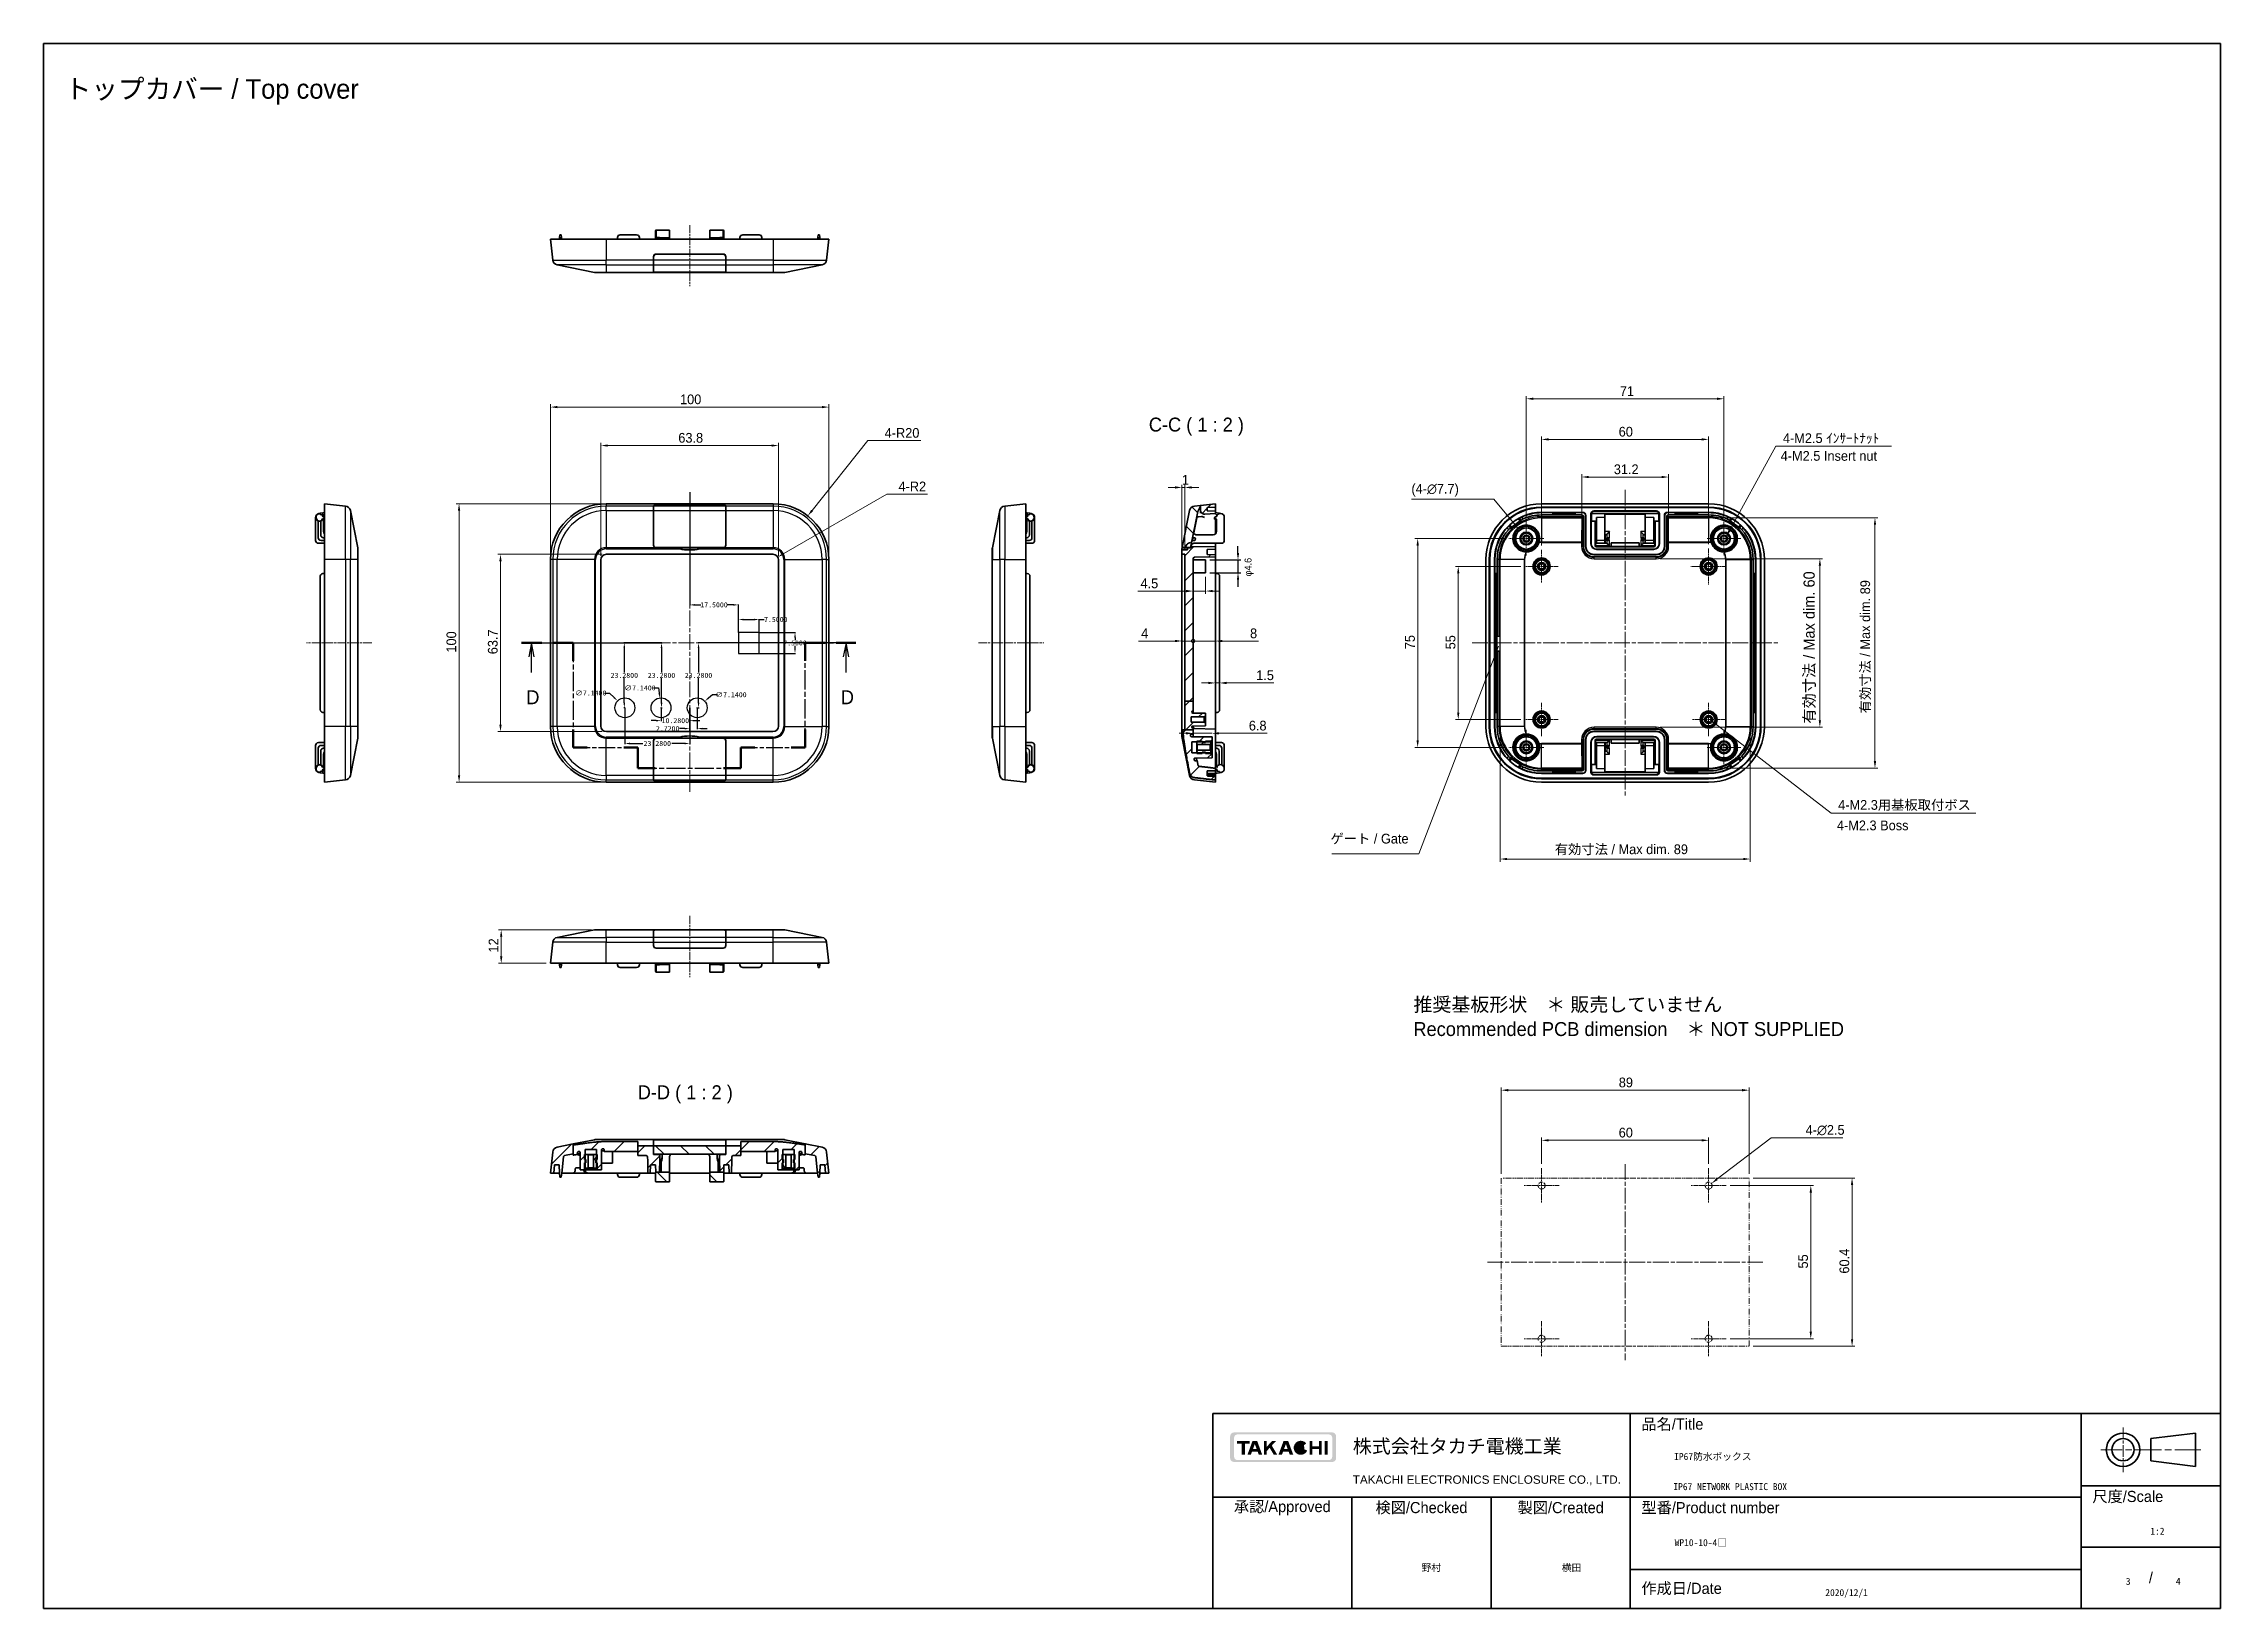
# Model space of a CAD drawing. Header units: millimetres. Extents: x -225 to 2542, y -269 to 293.
# Drawn here: x 968 to 1750, y -269 to 293 of the extents above; entities that cross this region are included whole.
import ezdxf
from ezdxf.enums import TextEntityAlignment as Align

# ---------------------------------------------------------------- set-up
doc = ezdxf.new("R2018")
doc.units = ezdxf.units.MM
doc.linetypes.add('CHAIN', pattern=[0.3543, 0.2362, -0.0295, 0.0591, -0.0295])
doc.linetypes.add('DASH_DOUBLE_DOT', pattern=[0.4398, 0.24, -0.06, 0.0098, -0.06, 0.01, -0.06])
doc.layers.get('Defpoints').update_dxf_attribs({"lineweight": 25})
for name, color, linetype, lineweight in [('AM_5', 3, 'Continuous', 25), ('Border (ISO)', 7, 'Continuous', 35), ('Dimension (ISO)', 7, 'Continuous', 18), ('Section Line (ISO)', 7, 'CHAIN', 25), ('Symbol (ISO)', 7, 'Continuous', 18), ('Title (ISO)', 7, 'Continuous', 35), ('Visible (ISO)', 7, 'Continuous', 35), ('Visible Narrow (ISO)', 7, 'Continuous', 25)]:
    doc.layers.add(name, color=color, linetype=linetype, lineweight=lineweight)
for name, color, linetype, lineweight, true_color in [('Center Mark (ISO)', 7, 'Continuous', 18, 0x80ffff), ('Centerline (ISO)', 7, 'Continuous', 18, 0x80ffff), ('Hatch (ISO)', 1, 'Continuous', 18, 0xff0000)]:
    doc.layers.add(name, color=color, linetype=linetype, lineweight=lineweight, true_color=true_color)
doc.styles.add('Note Text (TK)', font='MS PGothic.ttf')
doc.dimstyles.new('Default - Method 1b (TK)', dxfattribs={"dimtxt": 2.5, "dimasz": 2.5, "dimexe": 1, "dimexo": 1.5, "dimgap": 1, "dimtad": 1, "dimtoh": 1, "dimrnd": 1e-08, "dimdsep": 46, "dimtxsty": 'Note Text (TK)', "dimcen": 0.09, "dimdle": 5, "dimclrd": 100, "dimclre": 100, "dimclrt": 7, "dimadec": 1, "dimazin": 1, "dimtfac": 1, "dimtmove": 0, "dimatfit": 3, "dimfxl": 1, "dimtolj": 1, "dimlwd": -1, "dimlwe": -1, "dimarcsym": 0})
doc.dimstyles.new('Default - Method 1b (TK)$7', dxfattribs={"dimtxt": 2.5, "dimasz": 2.5, "dimexe": 1, "dimexo": 1.5, "dimgap": 1, "dimtad": 1, "dimtoh": 1, "dimrnd": 1e-08, "dimdsep": 46, "dimtxsty": 'Note Text (TK)', "dimcen": 0.09, "dimdle": 5, "dimclrd": 256, "dimclre": 100, "dimclrt": 7, "dimadec": 1, "dimazin": 1, "dimtfac": 1, "dimtmove": 0, "dimatfit": 3, "dimfxl": 1, "dimtolj": 1, "dimlwd": -1, "dimlwe": -1, "dimarcsym": 0})
doc.dimstyles.get("Standard").update_dxf_attribs({"dimtxt": 0.18, "dimasz": 0.18, "dimexe": 0.18, "dimexo": 0.0625, "dimgap": 0.09, "dimtad": 0, "dimtih": 1, "dimtoh": 1, "dimdec": 4, "dimzin": 0, "dimdsep": 46, "dimtxsty": 'Standard', "dimcen": 0.09, "dimadec": 0, "dimazin": 0, "dimtfac": 1, "dimtdec": 4, "dimtofl": 0, "dimtmove": 0, "dimatfit": 3, "dimfxl": 1, "dimtolj": 1, "dimtzin": 0, "dimarcsym": 0})
doc.dimstyles.new('Standard$0', dxfattribs={"dimtxt": 0.18, "dimasz": 0.18, "dimexe": 0.18, "dimexo": 0.0625, "dimgap": 0.09, "dimtad": 0, "dimtih": 1, "dimtoh": 1, "dimdec": 4, "dimzin": 0, "dimdsep": 46, "dimtxsty": 'Standard', "dimcen": 0.09, "dimadec": 0, "dimazin": 0, "dimtfac": 1, "dimtdec": 4, "dimtofl": 0, "dimtmove": 0, "dimatfit": 3, "dimfxl": 1, "dimtolj": 1, "dimtzin": 0, "dimarcsym": 0})
pattern_1 = [(45, (939.4036, -285.3023), (-4.49013, 4.49013), [])]
pattern_2 = [(135.0002, (939.4036, -285.3023), (-4.49011, -4.490145), [])]
pattern_3 = [(60, (939.4036, -285.3023), (-5.49926, 3.175), [])]

msp = doc.modelspace()

# ---------------------------------------------------------------- texts
at = {"layer": 'Symbol (ISO)', "color": 7, "style": 'Note Text (TK)'}
for s, insert, char_height, width, attachment_point, line_spacing_factor in [('{\\fＭＳ Ｐゴシック|b0|i0;\\H7.0000;トップカバー / Top cover}', (976.04579, 275.34501), 6.9999999, 118.617233, 4, 1.5), ('{4-M2.5 ｲﾝｻｰﾄﾅｯﾄ}', (1593.23067, 148.94602), 3.5, 42.9777491, 7, 1.5), ('{4-M2.5 Insert nut}', (1592.43027, 144.58955), 3.5, 40.7747719, 4, 1.5), ('{4-M2.3用基板取付ボス}', (1613.07946, 17.11696), 3.5, 73.3625746, 7, 1.5), ('ゲート / Gate\u3000', (1430.6861, 5.12677), 3.5, 37.5555464, 7, 1.5), ('{4-M2.3 Boss}', (1612.63122, 11.88684), 3.5, 28.4589748, 4, 1.5), ('{推奨基板形状\u3000＊ 販売していません\\PRecommended PCB dimension\u3000＊ NOT SUPPLIED}', (1460.48851, -56.84934), 5, 166.8810026, 4, 1.058182)]:
    msp.add_mtext(s, dxfattribs=dict(at, insert=insert, char_height=char_height, width=width, attachment_point=attachment_point, line_spacing_factor=line_spacing_factor))
at = {"layer": 'Symbol (ISO)', "color": 7, "char_height": 5, "attachment_point": 7, "style": 'Note Text (TK)'}
for s, insert in [('C-C ( 1 : 2 )', (1365.44829, 151.85629)), ('D-D ( 1 : 2 )', (1181.84408, -87.92568))]:
    msp.add_mtext(s, dxfattribs=dict(at, insert=insert))

# ---------------------------------------------------------------- blocks, each defined once
blk = doc.blocks.new('図面枠 tk図枠')
at = {"layer": 'Border (ISO)'}
for p, q in [((14.5, 289), (405.5, 289)), ((14.5, 289), (14.5, 8)), ((405.5, 289), (405.5, 8)), ((14.5, 8), (405.5, 8))]:
    blk.add_line(p, q, dxfattribs=at)
blk = doc.blocks.new('表題欄 tk表題欄')
at = {"layer": 'Hatch (ISO)'}
h = blk.add_hatch(color=256, dxfattribs=at)
edge = h.paths.add_edge_path(flags=0)
edge.add_arc((95.58, 236.3), 0.596, 270, 360)
edge.add_line((96.17, 236.3), (96.17, 239.71))
edge.add_arc((95.58, 239.71), 0.596, 0, 90)
edge.add_line((95.58, 240.31), (79.14, 240.31))
edge.add_arc((79.14, 239.71), 0.596, 90, 180)
edge.add_line((78.54, 239.71), (78.54, 236.3))
edge.add_arc((79.14, 236.3), 0.596, 180, 270)
edge.add_line((79.14, 235.7), (95.58, 235.7))
edge = h.paths.add_edge_path()
edge.add_line((77.84, 239.96), (77.84, 236.05))
edge.add_arc((78.54, 236.05), 0.702, 180, 270)
edge.add_line((78.54, 235.35), (96.17, 235.35))
edge.add_arc((96.17, 236.05), 0.702, 270, 360)
edge.add_line((96.87, 236.05), (96.87, 239.96))
edge.add_arc((96.17, 239.96), 0.702, 0, 90)
edge.add_line((96.17, 240.66), (78.54, 240.66))
edge.add_arc((78.54, 239.96), 0.702, 90, 180)
for points in [[(79.07, 239.15), (79.07, 238.66), (79.92, 238.66), (79.92, 236.66), (80.51, 236.66), (80.51, 238.66), (81.36, 238.66), (81.36, 239.15)], [(85.68, 236.66), (84.94, 237.89), (84.42, 237.32), (84.42, 236.66), (83.9, 236.66), (83.9, 239.15), (84.42, 239.15), (84.42, 238.1), (85.39, 239.15), (86.11, 239.15), (85.32, 238.3), (86.3, 236.66)], [(92.09, 239.15), (92.09, 236.66), (92.61, 236.66), (92.61, 237.66), (93.77, 237.66), (93.77, 236.66), (94.29, 236.66), (94.29, 239.15), (93.77, 239.15), (93.77, 238.15), (92.61, 238.15), (92.61, 239.15)], [(94.84, 239.15), (94.84, 236.66), (95.36, 236.66), (95.36, 239.15)]]:
    blk.add_hatch(color=256, dxfattribs=at).paths.add_polyline_path(points)
h = blk.add_hatch(color=256, dxfattribs=at)
h.paths.add_polyline_path([(82.59, 237.71), (81.95, 237.71), (82.27, 238.58)], flags=0)
h.paths.add_polyline_path([(82.78, 237.2), (81.76, 237.2), (81.57, 236.66), (80.95, 236.66), (81.86, 239.15), (82.68, 239.15), (83.59, 236.66), (82.98, 236.66)])
h = blk.add_hatch(color=256, dxfattribs=at)
h.paths.add_polyline_path([(87.53, 237.71), (88.16, 237.71), (87.85, 238.58)], flags=0)
h.paths.add_polyline_path([(87.14, 236.66), (87.34, 237.2), (88.35, 237.2), (88.55, 236.66), (89.17, 236.66), (88.25, 239.15), (87.44, 239.15), (86.52, 236.66)])
h = blk.add_hatch(color=256, dxfattribs=at)
edge = h.paths.add_edge_path()
edge.add_arc((90.52, 237.9), 1.27, 38.5505, 336.582)
edge.add_line((91.69, 237.4), (91.17, 237.62))
edge.add_ellipse((90.52, 237.9), major_axis=(0, -0.8), ratio=0.867347, start_angle=124.651, end_angle=429.4109, ccw=False)
edge.add_line((91.09, 238.36), (91.52, 238.7))
at = {"layer": 'Title (ISO)'}
for p, q in [((74.71, 244.05), (255.71, 244.05)), ((74.71, 209.05), (74.71, 244.05)), ((149.71, 244.05), (149.71, 209.05)), ((230.71, 244.05), (230.71, 209.05)), ((255.71, 244.05), (255.71, 209.05)), ((243.21, 239.55), (251.21, 240.55)), ((243.21, 239.55), (243.21, 235.55)), ((251.21, 234.55), (251.21, 240.55)), ((243.21, 235.55), (251.21, 234.55)), ((230.71, 231.05), (255.71, 231.05)), ((74.71, 229.05), (230.71, 229.05)), ((99.71, 229.05), (99.71, 209.05)), ((124.71, 229.05), (124.71, 209.05)), ((230.71, 220.05), (255.71, 220.05)), ((149.71, 216.05), (230.71, 216.05)), ((255.71, 209.05), (74.71, 209.05))]:
    blk.add_line(p, q, dxfattribs=at)
at = {"layer": 'Title (ISO)', "color": 4, "linetype": 'CHAIN', "lineweight": 18, "ltscale": 8.88956, "true_color": 0x00ffff}
blk.add_line((238.21, 241.55), (238.21, 233.55), dxfattribs=at)
at = {"layer": 'Title (ISO)', "color": 4, "linetype": 'CHAIN', "lineweight": 18, "ltscale": 20.001633, "true_color": 0x00ffff}
blk.add_line((252.21, 237.55), (234.21, 237.55), dxfattribs=at)
at = {"layer": 'Title (ISO)'}
for radius in [3, 2]:
    blk.add_circle((238.21, 237.55), radius, dxfattribs=at)
at = {"layer": 'Title (ISO)', "color": 1, "true_color": 0xff0000, "char_height": 2, "line_spacing_factor": 1.5, "style": 'Note Text (TK)'}
for s, insert, attachment_point in [('\\fＭＳ Ｐゴシック|b0|i0;\\H2.0000;品名/Title', (151.71, 242.05), 4), ('\\fＭＳ Ｐゴシック|b0|i0;\\H2.0000;承認/Approved', (87.21, 227.05), 5), ('\\fＭＳ Ｐゴシック|b0|i0;\\H2.0000;検図/Checked', (112.21, 227.05), 5), ('\\fＭＳ Ｐゴシック|b0|i0;\\H2.0000;製図/Created', (137.21, 227.05), 5), ('\\fＭＳ Ｐゴシック|b0|i0;\\H2.0000;型番/Product number', (151.71, 227.05), 4), ('\\fＭＳ Ｐゴシック|b0|i0;\\H2.0000;尺度/Scale', (232.71, 229.05), 4), ('\\fＭＳ Ｐゴシック|b0|i0;\\H2.0000;作成日/Date', (151.71, 212.55), 4)]:
    blk.add_mtext(s, dxfattribs=dict(at, insert=insert, attachment_point=attachment_point))
at = {"layer": 'Title (ISO)', "color": 7, "line_spacing_factor": 1.5, "style": 'Note Text (TK)'}
for s, insert, char_height, attachment_point in [('株式会社タカチ電機工業', (99.87, 238.05), 2.5, 4), ('\\fArial|b0|i0;\\H1.4986;TAKACHI ELECTRONICS ENCLOSURE CO., LTD.', (99.87, 232.05), 1.4986, 4), ('\\fＭＳ Ｐゴシック|b0|i0;\\H2.0000;/', (243.21, 214.55), 2, 5)]:
    blk.add_mtext(s, dxfattribs=dict(at, insert=insert, char_height=char_height, attachment_point=attachment_point))
at = {"layer": 'Title (ISO)', "color": 7, "lineweight": 30, "flags": 104}
for tag, height, p in [('<品名>', 2.5, (157.58, 236.95)), ('<Title>', 2, (157.45, 231.55)), ('<型番>', 3, (157.67, 221.49))]:
    blk.add_attdef(tag, text='', height=height, dxfattribs=at).set_placement(p, align=Align.MIDDLE_LEFT)
for tag, p in [('<尺度>', (243.36, 223.55)), ('<承認>', (87.21, 217.05)), ('<検図>', (112.22, 217)), ('<製図>', (137.41, 217)), ('作成日', (184.73, 212.53)), ('<ページ_No.>', (238.86, 214.55)), ('<総ページ数>', (247.7, 214.55))]:
    blk.add_attdef(tag, text='', height=2.5, dxfattribs=at).set_placement(p, align=Align.MIDDLE_CENTER)
blk = doc.blocks.new('2dTransSection2')
at = {"layer": 'Section Line (ISO)', "linetype": 'CHAIN', "ltscale": 15.950721}
blk.add_line((100.32, 181.37), (109.63, 181.37), dxfattribs=at)
at = {"layer": 'Section Line (ISO)', "linetype": 'Continuous', "lineweight": 50}
for p, q in [((100.32, 181.37), (103.98, 181.37)), ((105.98, 181.37), (109.63, 181.37)), ((109.63, 181.37), (109.63, 178.18)), ((151.3, 178.18), (151.3, 181.37)), ((151.3, 181.37), (154.86, 181.37)), ((156.86, 181.37), (160.42, 181.37)), ((109.63, 165.8), (109.63, 162.62)), ((151.3, 162.62), (151.3, 165.8)), ((109.63, 162.62), (112.17, 162.62)), ((118.71, 162.62), (121.25, 162.62)), ((121.25, 162.62), (121.25, 158.9)), ((139.75, 158.9), (139.75, 162.62)), ((139.75, 162.62), (142.27, 162.62)), ((148.78, 162.62), (151.3, 162.62)), ((121.25, 158.9), (124.37, 158.9)), ((136.62, 158.9), (139.75, 158.9))]:
    blk.add_line(p, q, dxfattribs=at)
at = {"layer": 'Section Line (ISO)', "linetype": 'Continuous'}
for p, q in [((102.15, 181.37), (101.65, 178.87)), ((102.15, 178.87), (102.15, 181.37)), ((102.65, 178.87), (102.15, 181.37)), ((158.64, 181.37), (158.14, 178.87)), ((158.64, 178.87), (158.64, 181.37)), ((159.14, 178.87), (158.64, 181.37)), ((102.15, 176.04), (102.15, 178.87)), ((158.64, 176.06), (158.64, 178.87))]:
    blk.add_line(p, q, dxfattribs=at)
at = {"layer": 'Section Line (ISO)', "linetype": 'CHAIN', "ltscale": 14.64201}
blk.add_line((109.63, 181.37), (109.63, 162.62), dxfattribs=at)
at = {"layer": 'Section Line (ISO)', "linetype": 'CHAIN', "ltscale": 14.642762}
blk.add_line((151.3, 162.62), (151.3, 181.37), dxfattribs=at)
at = {"layer": 'Section Line (ISO)', "linetype": 'CHAIN', "ltscale": 15.685073}
blk.add_line((151.3, 181.37), (160.42, 181.37), dxfattribs=at)
at = {"layer": 'Section Line (ISO)', "linetype": 'CHAIN', "ltscale": 12.816586}
blk.add_line((109.63, 162.62), (121.25, 162.62), dxfattribs=at)
at = {"layer": 'Section Line (ISO)', "linetype": 'CHAIN', "ltscale": 4.131394}
blk.add_line((121.25, 162.62), (121.25, 158.9), dxfattribs=at)
at = {"layer": 'Section Line (ISO)', "linetype": 'CHAIN', "ltscale": 4.126684}
blk.add_line((139.75, 158.9), (139.75, 162.62), dxfattribs=at)
at = {"layer": 'Section Line (ISO)', "linetype": 'CHAIN', "ltscale": 12.753641}
blk.add_line((139.75, 162.62), (151.3, 162.62), dxfattribs=at)
at = {"layer": 'Section Line (ISO)', "linetype": 'CHAIN', "ltscale": 14.463778}
blk.add_line((121.25, 158.9), (139.75, 158.9), dxfattribs=at)
at = {"layer": 'Section Line (ISO)', "char_height": 2.5, "attachment_point": 7, "style": 'Note Text (TK)'}
for insert in [(101.21, 170.37), (157.7, 170.37)]:
    blk.add_mtext('D', dxfattribs=dict(at, insert=insert))
blk = doc.blocks.new('*D43')
at = {"layer": 'Defpoints', "color": 0, "transparency": 16777216}
for p in [(1232.41, 148.33), (1168.61, 107.28), (1232.41, 107.28)]:
    blk.add_point(p, dxfattribs=at)
at = {"layer": 'Dimension (ISO)', "color": 100, "transparency": 16777216}
for p, q in [((1168.61, 108.78), (1168.61, 149.33)), ((1232.41, 108.78), (1232.41, 149.33)), ((1171.11, 148.33), (1229.91, 148.33))]:
    blk.add_line(p, q, dxfattribs=at)
for points in [[(1171.11, 148.74), (1171.11, 147.91), (1168.61, 148.33)], [(1229.91, 148.74), (1229.91, 147.91), (1232.41, 148.33)]]:
    blk.add_solid(points, dxfattribs=at)
at = {"layer": 'Dimension (ISO)', "color": 7, "transparency": 16777216, "insert": (1196.43, 151.08), "char_height": 3.5, "attachment_point": 4, "style": 'Note Text (TK)'}
blk.add_mtext('\\A1;63.8', dxfattribs=at)
blk = doc.blocks.new('*D44')
at = {"layer": 'Defpoints', "color": 0, "transparency": 16777216}
for p in [(1170.61, 109.28), (1132.55, 45.58), (1170.61, 45.58)]:
    blk.add_point(p, dxfattribs=at)
at = {"layer": 'Dimension (ISO)', "color": 100, "transparency": 16777216}
for p, q in [((1169.11, 109.28), (1131.55, 109.28)), ((1132.55, 106.78), (1132.55, 48.08)), ((1169.11, 45.58), (1131.55, 45.58))]:
    blk.add_line(p, q, dxfattribs=at)
for points in [[(1132.13, 106.78), (1132.97, 106.78), (1132.55, 109.28)], [(1132.13, 48.08), (1132.97, 48.08), (1132.55, 45.58)]]:
    blk.add_solid(points, dxfattribs=at)
at = {"layer": 'Dimension (ISO)', "color": 7, "transparency": 16777216, "insert": (1129.8, 73.39), "char_height": 3.5, "attachment_point": 4, "rotation": 90, "style": 'Note Text (TK)'}
blk.add_mtext('\\A1;63.7', dxfattribs=at)
blk = doc.blocks.new('*D45')
at = {"layer": 'Defpoints', "color": 0, "transparency": 16777216}
for p in [(1170.51, 127.43), (1117.67, 27.43), (1170.51, 27.43)]:
    blk.add_point(p, dxfattribs=at)
at = {"layer": 'Dimension (ISO)', "color": 100, "transparency": 16777216}
for p, q in [((1169.01, 127.43), (1116.67, 127.43)), ((1117.67, 124.93), (1117.67, 29.93)), ((1169.01, 27.43), (1116.67, 27.43))]:
    blk.add_line(p, q, dxfattribs=at)
for points in [[(1117.25, 124.93), (1118.09, 124.93), (1117.67, 127.43)], [(1117.25, 29.93), (1118.09, 29.93), (1117.67, 27.43)]]:
    blk.add_solid(points, dxfattribs=at)
at = {"layer": 'Dimension (ISO)', "color": 7, "transparency": 16777216, "insert": (1114.92, 73.97), "char_height": 3.5, "attachment_point": 4, "rotation": 90, "style": 'Note Text (TK)'}
blk.add_mtext('\\A1;100', dxfattribs=at)
blk = doc.blocks.new('*D46')
at = {"layer": 'Defpoints', "color": 0, "transparency": 16777216}
for p in [(1250.51, 162.15), (1150.51, 107.43), (1250.51, 107.43)]:
    blk.add_point(p, dxfattribs=at)
at = {"layer": 'Dimension (ISO)', "color": 100, "transparency": 16777216}
for p, q in [((1150.51, 108.93), (1150.51, 163.15)), ((1153.01, 162.15), (1248.01, 162.15)), ((1250.51, 108.93), (1250.51, 163.15))]:
    blk.add_line(p, q, dxfattribs=at)
for points in [[(1153.01, 162.56), (1153.01, 161.73), (1150.51, 162.15)], [(1248.01, 162.56), (1248.01, 161.73), (1250.51, 162.15)]]:
    blk.add_solid(points, dxfattribs=at)
at = {"layer": 'Dimension (ISO)', "color": 7, "transparency": 16777216, "insert": (1197.05, 164.9), "char_height": 3.5, "attachment_point": 4, "style": 'Note Text (TK)'}
blk.add_mtext('\\A1;100', dxfattribs=at)
blk = doc.blocks.new('*D47')
at = {"layer": 'Defpoints', "color": 0, "transparency": 16777216}
for p in [(1230.41, 107.28), (1232.14, 108.28)]:
    blk.add_point(p, dxfattribs=at)
at = {"layer": 'Dimension (ISO)', "color": 100, "transparency": 16777216}
for p, q in [((1271.29, 130.88), (1234.31, 109.53)), ((1285.9, 130.88), (1271.29, 130.88))]:
    blk.add_line(p, q, dxfattribs=at)
blk.add_solid([(1234.1, 109.89), (1234.52, 109.17), (1232.14, 108.28)], dxfattribs=at)
at = {"layer": 'Dimension (ISO)', "color": 7, "transparency": 16777216, "insert": (1275.52, 133.63), "char_height": 3.5, "attachment_point": 4, "style": 'Note Text (TK)'}
blk.add_mtext('\\A1;4-R2', dxfattribs=at)
blk = doc.blocks.new('*D48')
at = {"layer": 'Defpoints', "color": 0, "transparency": 16777216}
for p in [(1242.96, 123.08), (1230.51, 107.43)]:
    blk.add_point(p, dxfattribs=at)
at = {"layer": 'Dimension (ISO)', "color": 100, "transparency": 16777216}
for p, q in [((1264.46, 150.1), (1244.52, 125.04)), ((1283.57, 150.1), (1264.46, 150.1))]:
    blk.add_line(p, q, dxfattribs=at)
blk.add_solid([(1244.19, 125.3), (1244.85, 124.78), (1242.96, 123.08)], dxfattribs=at)
at = {"layer": 'Dimension (ISO)', "color": 7, "transparency": 16777216, "insert": (1270.56, 152.85), "char_height": 3.5, "attachment_point": 4, "style": 'Note Text (TK)'}
blk.add_mtext('\\A1;4-R20', dxfattribs=at)
blk = doc.blocks.new('*D49')
at = {"layer": 'Defpoints', "color": 0, "transparency": 16777216}
for p in [(1377.36, 133.28), (1377.36, 109.28), (1378.36, 109.28)]:
    blk.add_point(p, dxfattribs=at)
at = {"layer": 'Dimension (ISO)', "color": 100, "transparency": 16777216}
for p, q in [((1374.86, 133.28), (1372.36, 133.28)), ((1377.36, 110.78), (1377.36, 134.28)), ((1378.36, 133.28), (1377.36, 133.28)), ((1378.36, 110.78), (1378.36, 134.28)), ((1380.86, 133.28), (1383.36, 133.28))]:
    blk.add_line(p, q, dxfattribs=at)
for points in [[(1374.86, 133.7), (1374.86, 132.87), (1377.36, 133.28)], [(1380.86, 133.7), (1380.86, 132.87), (1378.36, 133.28)]]:
    blk.add_solid(points, dxfattribs=at)
at = {"layer": 'Dimension (ISO)', "color": 7, "transparency": 16777216, "insert": (1377.34, 136.03), "char_height": 3.5, "attachment_point": 4, "style": 'Note Text (TK)'}
blk.add_mtext('\\A1;1', dxfattribs=at)
blk = doc.blocks.new('_DotSmall')
at = {"color": 0, "linetype": 'ByBlock', "const_width": 0.5}
blk.add_lwpolyline([(-0.0625, 0, 1), (0.0625, 0, 1)], format="xyb", close=True, dxfattribs=at)
blk = doc.blocks.new('*D50')
at = {"layer": 'Defpoints', "color": 0, "transparency": 16777216}
for p in [(1377.36, 107.28), (1381.36, 107.7), (1381.36, 78.13)]:
    blk.add_point(p, dxfattribs=at)
at = {"layer": 'Dimension (ISO)', "color": 100, "transparency": 16777216}
for p, q in [((1374.86, 78.13), (1361.68, 78.13)), ((1381.36, 78.13), (1377.36, 78.13)), ((1381.36, 78.13), (1386.36, 78.13))]:
    blk.add_line(p, q, dxfattribs=at)
blk.add_solid([(1374.86, 78.55), (1374.86, 77.71), (1377.36, 78.13)], dxfattribs=at)
at = {"layer": 'Dimension (ISO)', "color": 100, "transparency": 16777216, "xscale": 2.5, "yscale": 2.5, "zscale": 2.5, "rotation": 180}
blk.add_blockref('_DotSmall', (1381.36, 78.13), dxfattribs=at)
at = {"layer": 'Dimension (ISO)', "color": 7, "transparency": 16777216, "insert": (1362.68, 80.88), "char_height": 3.5, "attachment_point": 4, "style": 'Note Text (TK)'}
blk.add_mtext('\\A1;4', dxfattribs=at)
blk = doc.blocks.new('*D51')
at = {"layer": 'Defpoints', "color": 0, "transparency": 16777216}
for p in [(1381.36, 107.7), (1389.36, 102.43), (1389.36, 78.12)]:
    blk.add_point(p, dxfattribs=at)
at = {"layer": 'Dimension (ISO)', "color": 100, "transparency": 16777216}
for p, q in [((1381.36, 78.12), (1378.86, 78.12)), ((1381.36, 78.12), (1389.36, 78.12)), ((1391.86, 78.12), (1404.88, 78.12))]:
    blk.add_line(p, q, dxfattribs=at)
blk.add_solid([(1391.86, 78.54), (1391.86, 77.71), (1389.36, 78.12)], dxfattribs=at)
at = {"layer": 'Dimension (ISO)', "color": 100, "transparency": 16777216, "xscale": 2.5, "yscale": 2.5, "zscale": 2.5}
blk.add_blockref('_DotSmall', (1381.36, 78.12), dxfattribs=at)
at = {"layer": 'Dimension (ISO)', "color": 7, "transparency": 16777216, "insert": (1401.81, 80.87), "char_height": 3.5, "attachment_point": 4, "style": 'Note Text (TK)'}
blk.add_mtext('\\A1;8', dxfattribs=at)
blk = doc.blocks.new('*D52')
at = {"layer": 'Defpoints', "color": 0, "transparency": 16777216}
for p in [(1389.36, 77.43), (1390.86, 77.11), (1389.36, 63.07)]:
    blk.add_point(p, dxfattribs=at)
at = {"layer": 'Dimension (ISO)', "color": 100, "transparency": 16777216}
for p, q in [((1386.86, 63.07), (1384.36, 63.07)), ((1389.36, 63.07), (1390.86, 63.07)), ((1393.36, 63.07), (1410.34, 63.07))]:
    blk.add_line(p, q, dxfattribs=at)
for points in [[(1386.86, 63.49), (1386.86, 62.65), (1389.36, 63.07)], [(1393.36, 63.49), (1393.36, 62.65), (1390.86, 63.07)]]:
    blk.add_solid(points, dxfattribs=at)
at = {"layer": 'Dimension (ISO)', "color": 7, "transparency": 16777216, "insert": (1404.01, 65.82), "char_height": 3.5, "attachment_point": 4, "style": 'Note Text (TK)'}
blk.add_mtext('\\A1;1.5', dxfattribs=at)
blk = doc.blocks.new('*D53')
at = {"layer": 'Defpoints', "color": 0, "transparency": 16777216}
for p in [(1381.36, 107.7), (1385.86, 102.63), (1381.36, 96.07)]:
    blk.add_point(p, dxfattribs=at)
at = {"layer": 'Dimension (ISO)', "color": 100, "transparency": 16777216}
for p, q in [((1378.86, 96.07), (1361.46, 96.07)), ((1385.86, 96.07), (1381.36, 96.07)), ((1385.86, 101.13), (1385.86, 95.07)), ((1388.36, 96.07), (1390.86, 96.07))]:
    blk.add_line(p, q, dxfattribs=at)
for points in [[(1378.86, 96.48), (1378.86, 95.65), (1381.36, 96.07)], [(1388.36, 96.48), (1388.36, 95.65), (1385.86, 96.07)]]:
    blk.add_solid(points, dxfattribs=at)
at = {"layer": 'Dimension (ISO)', "color": 7, "transparency": 16777216, "insert": (1362.46, 98.82), "char_height": 3.5, "attachment_point": 4, "style": 'Note Text (TK)'}
blk.add_mtext('\\A1;4.5', dxfattribs=at)
blk = doc.blocks.new('*D54')
at = {"layer": 'Defpoints', "color": 0, "transparency": 16777216}
for p in [(1381.36, 45.32), (1388.16, 44.98), (1388.16, 43.73)]:
    blk.add_point(p, dxfattribs=at)
at = {"layer": 'Dimension (ISO)', "color": 100, "transparency": 16777216}
for p, q in [((1378.86, 44.98), (1376.36, 44.98)), ((1381.36, 44.98), (1388.16, 44.98)), ((1390.66, 44.98), (1407.97, 44.98))]:
    blk.add_line(p, q, dxfattribs=at)
for points in [[(1378.86, 45.4), (1378.86, 44.56), (1381.36, 44.98)], [(1390.66, 45.4), (1390.66, 44.56), (1388.16, 44.98)]]:
    blk.add_solid(points, dxfattribs=at)
at = {"layer": 'Dimension (ISO)', "color": 7, "transparency": 16777216, "insert": (1401.37, 47.73), "char_height": 3.5, "attachment_point": 4, "style": 'Note Text (TK)'}
blk.add_mtext('\\A1;6.8', dxfattribs=at)
blk = doc.blocks.new('*D55')
at = {"layer": 'Defpoints', "color": 0, "transparency": 16777216}
for p in [(1491.62, 47.43), (1581.48, 47.43), (1581.48, -0.16)]:
    blk.add_point(p, dxfattribs=at)
at = {"layer": 'Dimension (ISO)', "color": 100, "transparency": 16777216}
for p, q in [((1491.62, 45.93), (1491.62, -1.16)), ((1581.48, 45.93), (1581.48, -1.16)), ((1494.12, -0.16), (1578.98, -0.16))]:
    blk.add_line(p, q, dxfattribs=at)
for points in [[(1494.12, 0.25), (1494.12, -0.58), (1491.62, -0.16)], [(1578.98, 0.25), (1578.98, -0.58), (1581.48, -0.16)]]:
    blk.add_solid(points, dxfattribs=at)
at = {"layer": 'Dimension (ISO)', "color": 7, "transparency": 16777216, "insert": (1511.27, 3.14), "char_height": 3.5, "attachment_point": 4, "style": 'Note Text (TK)'}
blk.add_mtext('\\A1;有効寸法 / Max dim. 89', dxfattribs=at)
blk = doc.blocks.new('*D56')
at = {"layer": 'Defpoints', "color": 0, "transparency": 16777216}
for p in [(1547.68, 107.7), (1547.68, 47.16), (1606.5, 47.16)]:
    blk.add_point(p, dxfattribs=at)
at = {"layer": 'Dimension (ISO)', "color": 100, "transparency": 16777216}
for p, q in [((1549.18, 107.7), (1607.5, 107.7)), ((1606.5, 105.2), (1606.5, 49.66)), ((1549.18, 47.16), (1607.5, 47.16))]:
    blk.add_line(p, q, dxfattribs=at)
for points in [[(1606.09, 105.2), (1606.92, 105.2), (1606.5, 107.7)], [(1606.09, 49.66), (1606.92, 49.66), (1606.5, 47.16)]]:
    blk.add_solid(points, dxfattribs=at)
at = {"layer": 'Dimension (ISO)', "color": 7, "transparency": 16777216, "insert": (1602.87, 48.48), "char_height": 2.5, "attachment_point": 4, "rotation": 90, "style": 'Note Text (TK)'}
blk.add_mtext('\\A1;{\\H4;有効寸法 / Max dim. 60}', dxfattribs=at)
blk = doc.blocks.new('*D57')
at = {"layer": 'Defpoints', "color": 0, "transparency": 16777216}
for p in [(1566.55, 122.36), (1566.55, 32.5), (1626.3, 32.5)]:
    blk.add_point(p, dxfattribs=at)
at = {"layer": 'Dimension (ISO)', "color": 100, "transparency": 16777216}
for p, q in [((1568.05, 122.36), (1627.3, 122.36)), ((1626.3, 119.86), (1626.3, 35)), ((1568.05, 32.5), (1627.3, 32.5))]:
    blk.add_line(p, q, dxfattribs=at)
for points in [[(1625.88, 119.86), (1626.72, 119.86), (1626.3, 122.36)], [(1625.88, 35), (1626.72, 35), (1626.3, 32.5)]]:
    blk.add_solid(points, dxfattribs=at)
at = {"layer": 'Dimension (ISO)', "color": 7, "transparency": 16777216, "insert": (1622.99, 52.15), "char_height": 3.5, "attachment_point": 4, "rotation": 90, "style": 'Note Text (TK)'}
blk.add_mtext('\\A1;有効寸法 / Max dim. 89', dxfattribs=at)
blk = doc.blocks.new('*D58')
at = {"layer": 'Defpoints', "color": 0, "transparency": 16777216}
for p in [(1566.55, 150.53), (1506.55, 110.88), (1566.55, 111.38)]:
    blk.add_point(p, dxfattribs=at)
at = {"layer": 'Dimension (ISO)', "color": 100, "transparency": 16777216}
for p, q in [((1506.55, 112.38), (1506.55, 151.53)), ((1509.05, 150.53), (1564.05, 150.53)), ((1566.55, 112.88), (1566.55, 151.53))]:
    blk.add_line(p, q, dxfattribs=at)
for points in [[(1509.05, 150.95), (1509.05, 150.12), (1506.55, 150.53)], [(1564.05, 150.95), (1564.05, 150.12), (1566.55, 150.53)]]:
    blk.add_solid(points, dxfattribs=at)
at = {"layer": 'Dimension (ISO)', "color": 7, "transparency": 16777216, "insert": (1534.24, 153.28), "char_height": 3.5, "attachment_point": 4, "style": 'Note Text (TK)'}
blk.add_mtext('\\A1;60', dxfattribs=at)
blk = doc.blocks.new('*D59')
at = {"layer": 'Defpoints', "color": 0, "transparency": 16777216}
for p in [(1552.15, 137.03), (1520.95, 122.36), (1552.15, 122.36)]:
    blk.add_point(p, dxfattribs=at)
at = {"layer": 'Dimension (ISO)', "color": 100, "transparency": 16777216}
for p, q in [((1520.95, 123.86), (1520.95, 138.03)), ((1523.45, 137.03), (1549.65, 137.03)), ((1552.15, 123.86), (1552.15, 138.03))]:
    blk.add_line(p, q, dxfattribs=at)
for points in [[(1523.45, 137.44), (1523.45, 136.61), (1520.95, 137.03)], [(1549.65, 137.44), (1549.65, 136.61), (1552.15, 137.03)]]:
    blk.add_solid(points, dxfattribs=at)
at = {"layer": 'Dimension (ISO)', "color": 7, "transparency": 16777216, "insert": (1532.48, 139.78), "char_height": 3.5, "attachment_point": 4, "style": 'Note Text (TK)'}
blk.add_mtext('\\A1;31.2', dxfattribs=at)
blk = doc.blocks.new('*D60')
at = {"layer": 'Defpoints', "color": 0, "transparency": 16777216}
for p in [(1572.05, 165.12), (1501.05, 121.18), (1572.05, 120.94)]:
    blk.add_point(p, dxfattribs=at)
at = {"layer": 'Dimension (ISO)', "color": 100, "transparency": 16777216}
for p, q in [((1501.05, 122.68), (1501.05, 166.12)), ((1503.55, 165.12), (1569.55, 165.12)), ((1572.05, 122.44), (1572.05, 166.12))]:
    blk.add_line(p, q, dxfattribs=at)
for points in [[(1503.55, 165.54), (1503.55, 164.71), (1501.05, 165.12)], [(1569.55, 165.54), (1569.55, 164.71), (1572.05, 165.12)]]:
    blk.add_solid(points, dxfattribs=at)
at = {"layer": 'Dimension (ISO)', "color": 7, "transparency": 16777216, "insert": (1534.65, 167.87), "char_height": 3.5, "attachment_point": 4, "style": 'Note Text (TK)'}
blk.add_mtext('\\A1;71', dxfattribs=at)
blk = doc.blocks.new('*D61')
at = {"layer": 'Defpoints', "color": 0, "transparency": 16777216}
for p in [(1498.61, 117.88), (1503.49, 111.97)]:
    blk.add_point(p, dxfattribs=at)
at = {"layer": 'Dimension (ISO)', "color": 100, "transparency": 16777216}
for p, q in [((1459.77, 129.12), (1489.34, 129.12)), ((1489.34, 129.12), (1497.02, 119.81)), ((1500.96, 114.92), (1501.14, 114.92)), ((1501.05, 114.83), (1501.05, 115.01))]:
    blk.add_line(p, q, dxfattribs=at)
blk.add_solid([(1497.34, 120.07), (1496.7, 119.54), (1498.61, 117.88)], dxfattribs=at)
at = {"layer": 'Dimension (ISO)', "color": 7, "transparency": 16777216, "insert": (1459.77, 132.29), "char_height": 3.5, "attachment_point": 4, "style": 'Note Text (TK)'}
blk.add_mtext('\\A1;(4-∅7.7)', dxfattribs=at)
blk = doc.blocks.new('*D62')
at = {"layer": 'Defpoints', "color": 0, "transparency": 16777216}
for p in [(1500.6, 104.93), (1476.6, 49.93), (1500.6, 49.93)]:
    blk.add_point(p, dxfattribs=at)
at = {"layer": 'Dimension (ISO)', "color": 100, "transparency": 16777216}
for p, q in [((1499.1, 104.93), (1475.6, 104.93)), ((1476.6, 102.43), (1476.6, 52.43)), ((1499.1, 49.93), (1475.6, 49.93))]:
    blk.add_line(p, q, dxfattribs=at)
for points in [[(1476.19, 102.43), (1477.02, 102.43), (1476.6, 104.93)], [(1476.19, 52.43), (1477.02, 52.43), (1476.6, 49.93)]]:
    blk.add_solid(points, dxfattribs=at)
at = {"layer": 'Dimension (ISO)', "color": 7, "transparency": 16777216, "insert": (1473.85, 75.14), "char_height": 3.5, "attachment_point": 4, "rotation": 90, "style": 'Note Text (TK)'}
blk.add_mtext('\\A1;55', dxfattribs=at)
blk = doc.blocks.new('*D63')
at = {"layer": 'Defpoints', "color": 0, "transparency": 16777216}
for p in [(1494.8, 114.93), (1462.03, 39.93), (1494.8, 39.93)]:
    blk.add_point(p, dxfattribs=at)
at = {"layer": 'Dimension (ISO)', "color": 100, "transparency": 16777216}
for p, q in [((1493.3, 114.93), (1461.03, 114.93)), ((1462.03, 112.43), (1462.03, 42.43)), ((1493.3, 39.93), (1461.03, 39.93))]:
    blk.add_line(p, q, dxfattribs=at)
for points in [[(1461.61, 112.43), (1462.44, 112.43), (1462.03, 114.93)], [(1461.61, 42.43), (1462.44, 42.43), (1462.03, 39.93)]]:
    blk.add_solid(points, dxfattribs=at)
at = {"layer": 'Dimension (ISO)', "color": 7, "transparency": 16777216, "insert": (1459.28, 75.18), "char_height": 3.5, "attachment_point": 4, "rotation": 90, "style": 'Note Text (TK)'}
blk.add_mtext('\\A1;75', dxfattribs=at)
blk = doc.blocks.new('*D64')
at = {"layer": 'Defpoints', "color": 0, "transparency": 16777216}
for p in [(1581.05, -83.18), (1492.05, -114.73), (1581.05, -114.73)]:
    blk.add_point(p, dxfattribs=at)
at = {"layer": 'Dimension (ISO)', "color": 100, "transparency": 16777216}
for p, q in [((1492.05, -113.23), (1492.05, -82.18)), ((1494.55, -83.18), (1578.55, -83.18)), ((1581.05, -113.23), (1581.05, -82.18))]:
    blk.add_line(p, q, dxfattribs=at)
for points in [[(1494.55, -82.76), (1494.55, -83.6), (1492.05, -83.18)], [(1578.55, -82.76), (1578.55, -83.6), (1581.05, -83.18)]]:
    blk.add_solid(points, dxfattribs=at)
at = {"layer": 'Dimension (ISO)', "color": 7, "transparency": 16777216, "insert": (1534.27, -80.43), "char_height": 3.5, "attachment_point": 4, "style": 'Note Text (TK)'}
blk.add_mtext('\\A1;89', dxfattribs=at)
blk = doc.blocks.new('*D65')
at = {"layer": 'Defpoints', "color": 0, "transparency": 16777216}
for p in [(1566.55, -101.18), (1506.55, -111.18), (1566.55, -111.18)]:
    blk.add_point(p, dxfattribs=at)
at = {"layer": 'Dimension (ISO)', "color": 100, "transparency": 16777216}
for p, q in [((1506.55, -109.68), (1506.55, -100.18)), ((1509.05, -101.18), (1564.05, -101.18)), ((1566.55, -109.68), (1566.55, -100.18))]:
    blk.add_line(p, q, dxfattribs=at)
for points in [[(1509.05, -100.77), (1509.05, -101.6), (1506.55, -101.18)], [(1564.05, -100.77), (1564.05, -101.6), (1566.55, -101.18)]]:
    blk.add_solid(points, dxfattribs=at)
at = {"layer": 'Dimension (ISO)', "color": 7, "transparency": 16777216, "insert": (1534.24, -98.43), "char_height": 3.5, "attachment_point": 4, "style": 'Note Text (TK)'}
blk.add_mtext('\\A1;60', dxfattribs=at)
blk = doc.blocks.new('*D66')
at = {"layer": 'Defpoints', "color": 0, "transparency": 16777216}
for p in [(1572.8, -117.43), (1572.8, -172.43), (1603.24, -172.43)]:
    blk.add_point(p, dxfattribs=at)
at = {"layer": 'Dimension (ISO)', "color": 100, "transparency": 16777216}
for p, q in [((1574.3, -117.43), (1604.24, -117.43)), ((1603.24, -119.93), (1603.24, -169.93)), ((1574.3, -172.43), (1604.24, -172.43))]:
    blk.add_line(p, q, dxfattribs=at)
for points in [[(1602.83, -119.93), (1603.66, -119.93), (1603.24, -117.43)], [(1602.83, -169.93), (1603.66, -169.93), (1603.24, -172.43)]]:
    blk.add_solid(points, dxfattribs=at)
at = {"layer": 'Dimension (ISO)', "color": 7, "transparency": 16777216, "insert": (1600.49, -147.22), "char_height": 3.5, "attachment_point": 4, "rotation": 90, "style": 'Note Text (TK)'}
blk.add_mtext('\\A1;55', dxfattribs=at)
blk = doc.blocks.new('*D67')
at = {"layer": 'Defpoints', "color": 0, "transparency": 16777216}
for p in [(1581.05, -114.73), (1581.05, -175.13), (1618.07, -175.13)]:
    blk.add_point(p, dxfattribs=at)
at = {"layer": 'Dimension (ISO)', "color": 100, "transparency": 16777216}
for p, q in [((1582.55, -114.73), (1619.07, -114.73)), ((1618.07, -117.23), (1618.07, -172.63)), ((1582.55, -175.13), (1619.07, -175.13))]:
    blk.add_line(p, q, dxfattribs=at)
for points in [[(1617.65, -117.23), (1618.49, -117.23), (1618.07, -114.73)], [(1617.65, -172.63), (1618.49, -172.63), (1618.07, -175.13)]]:
    blk.add_solid(points, dxfattribs=at)
at = {"layer": 'Dimension (ISO)', "color": 7, "transparency": 16777216, "insert": (1615.32, -149.05), "char_height": 3.5, "attachment_point": 4, "rotation": 90, "style": 'Note Text (TK)'}
blk.add_mtext('\\A1;60.4', dxfattribs=at)
blk = doc.blocks.new('*D68')
at = {"layer": 'Defpoints', "color": 0, "transparency": 16777216}
for p in [(1567.55, -116.68), (1565.56, -118.19)]:
    blk.add_point(p, dxfattribs=at)
at = {"layer": 'Dimension (ISO)', "color": 100, "transparency": 16777216}
for p, q in [((1589.01, -100.3), (1569.53, -115.16)), ((1614.72, -100.3), (1589.01, -100.3)), ((1566.46, -117.43), (1566.64, -117.43)), ((1566.55, -117.52), (1566.55, -117.34))]:
    blk.add_line(p, q, dxfattribs=at)
blk.add_solid([(1569.28, -114.83), (1569.79, -115.49), (1567.55, -116.68)], dxfattribs=at)
at = {"layer": 'Dimension (ISO)', "color": 7, "transparency": 16777216, "insert": (1601.4, -97.55), "char_height": 3.5, "attachment_point": 4, "style": 'Note Text (TK)'}
blk.add_mtext('\\A1;4-∅2.5', dxfattribs=at)
blk = doc.blocks.new('*D69')
at = {"layer": 'Defpoints', "color": 0, "transparency": 16777216}
for p in [(1166.71, -25.59), (1132.81, -37.59), (1150.51, -37.59)]:
    blk.add_point(p, dxfattribs=at)
at = {"layer": 'Dimension (ISO)', "color": 100, "transparency": 16777216}
for p, q in [((1165.21, -25.59), (1131.81, -25.59)), ((1132.81, -28.09), (1132.81, -35.09)), ((1149.01, -37.59), (1131.81, -37.59))]:
    blk.add_line(p, q, dxfattribs=at)
for points in [[(1132.39, -28.09), (1133.23, -28.09), (1132.81, -25.59)], [(1132.39, -35.09), (1133.23, -35.09), (1132.81, -37.59)]]:
    blk.add_solid(points, dxfattribs=at)
at = {"layer": 'Dimension (ISO)', "color": 7, "transparency": 16777216, "insert": (1130.06, -33.74), "char_height": 3.5, "attachment_point": 4, "rotation": 90, "style": 'Note Text (TK)'}
blk.add_mtext('\\A1;12', dxfattribs=at)
blk = doc.blocks.new('*D108')
at = {"layer": 'AM_5', "color": 100, "transparency": 16777216}
for p, q in [((1397.48, 109.73), (1397.48, 112.23)), ((1387.36, 107.23), (1398.48, 107.23)), ((1387.36, 102.63), (1398.48, 102.63)), ((1397.48, 107.23), (1397.48, 102.63)), ((1397.48, 100.13), (1397.48, 97.63))]:
    blk.add_line(p, q, dxfattribs=at)
for points in [[(1397.07, 109.73), (1397.9, 109.73), (1397.48, 107.23)], [(1397.07, 100.13), (1397.9, 100.13), (1397.48, 102.63)]]:
    blk.add_solid(points, dxfattribs=at)
at = {"layer": 'Defpoints', "color": 0, "transparency": 16777216}
for p in [(1385.86, 107.23), (1385.86, 102.63), (1397.48, 102.63)]:
    blk.add_point(p, dxfattribs=at)
at = {"layer": 'AM_5', "color": 7, "transparency": 16777216, "insert": (1401.46, 104.66), "char_height": 2.5, "attachment_point": 5, "rotation": 90, "style": 'Note Text (TK)'}
blk.add_mtext('\\A1;{\\fMS PGothic|b0|i0|c128|p50;φ}4.6', dxfattribs=at)
blk = doc.blocks.new('*D110')
at = {"color": 0, "linetype": 'ByBlock', "lineweight": -2, "transparency": 16777216}
for p, q in [((1145.57, 77.43), (1190.58, 77.43)), ((1190.4, 75.63), (1190.4, 66.78)), ((1190.4, 55.95), (1190.4, 64.8)), ((1190.29, 54.15), (1190.58, 54.15))]:
    blk.add_line(p, q, dxfattribs=at)
at = {"color": 0, "transparency": 16777216}
for points in [[(1190.1, 75.63), (1190.7, 75.63), (1190.4, 77.43)], [(1190.1, 55.95), (1190.7, 55.95), (1190.4, 54.15)]]:
    blk.add_solid(points, dxfattribs=at)
at = {"layer": 'Defpoints', "color": 0, "transparency": 16777216}
for p in [(1145.51, 77.43), (1190.4, 77.43), (1190.23, 54.15)]:
    blk.add_point(p, dxfattribs=at)
at = {"color": 0, "transparency": 16777216, "insert": (1190.4, 65.79), "char_height": 1.8, "attachment_point": 5}
blk.add_mtext('\\A1;23.2800', dxfattribs=at)
blk = doc.blocks.new('*D111')
at = {"color": 0, "linetype": 'ByBlock', "lineweight": -2, "transparency": 16777216}
for p, q in [((1190.52, 77.43), (1176.85, 77.43)), ((1177.03, 75.63), (1177.03, 66.78)), ((1177.03, 55.95), (1177.03, 64.8)), ((1177.17, 54.15), (1176.85, 54.15))]:
    blk.add_line(p, q, dxfattribs=at)
at = {"color": 0, "transparency": 16777216}
for points in [[(1176.73, 75.63), (1177.33, 75.63), (1177.03, 77.43)], [(1176.73, 55.95), (1177.33, 55.95), (1177.03, 54.15)]]:
    blk.add_solid(points, dxfattribs=at)
at = {"layer": 'Defpoints', "color": 0, "transparency": 16777216}
for p in [(1177.03, 77.43), (1190.58, 77.43), (1177.23, 54.15)]:
    blk.add_point(p, dxfattribs=at)
at = {"color": 0, "transparency": 16777216, "insert": (1177.03, 65.79), "char_height": 1.8, "attachment_point": 5}
blk.add_mtext('\\A1;23.2800', dxfattribs=at)
blk = doc.blocks.new('*D112')
at = {"color": 0, "linetype": 'ByBlock', "lineweight": -2, "transparency": 16777216}
for p, q in [((1254.61, 77.43), (1203.52, 77.43)), ((1203.7, 75.63), (1203.7, 66.78)), ((1203.7, 55.95), (1203.7, 64.8)), ((1203.29, 54.15), (1203.88, 54.15))]:
    blk.add_line(p, q, dxfattribs=at)
at = {"color": 0, "transparency": 16777216}
for points in [[(1203.4, 75.63), (1204, 75.63), (1203.7, 77.43)], [(1203.4, 55.95), (1204, 55.95), (1203.7, 54.15)]]:
    blk.add_solid(points, dxfattribs=at)
at = {"layer": 'Defpoints', "color": 0, "transparency": 16777216}
for p in [(1203.7, 77.43), (1254.67, 77.43), (1203.23, 54.15)]:
    blk.add_point(p, dxfattribs=at)
at = {"color": 0, "transparency": 16777216, "insert": (1203.7, 65.79), "char_height": 1.8, "attachment_point": 5}
blk.add_mtext('\\A1;23.2800', dxfattribs=at)
blk = doc.blocks.new('*D113')
at = {"color": 0, "linetype": 'ByBlock', "lineweight": -2, "transparency": 16777216}
for p, q in [((1218.01, 81.24), (1218.01, 86.03)), ((1225.51, 81.24), (1225.51, 86.03)), ((1219.81, 85.85), (1223.71, 85.85)), ((1225.51, 85.85), (1227.31, 85.85))]:
    blk.add_line(p, q, dxfattribs=at)
at = {"color": 0, "transparency": 16777216}
for points in [[(1219.81, 86.15), (1219.81, 85.55), (1218.01, 85.85)], [(1223.71, 86.15), (1223.71, 85.55), (1225.51, 85.85)]]:
    blk.add_solid(points, dxfattribs=at)
at = {"layer": 'Defpoints', "color": 0, "transparency": 16777216}
for p in [(1218.01, 81.18), (1225.51, 85.85), (1225.51, 81.18)]:
    blk.add_point(p, dxfattribs=at)
at = {"color": 0, "transparency": 16777216, "insert": (1231.45, 85.85), "char_height": 1.8, "attachment_point": 5}
blk.add_mtext('\\A1;7.5000', dxfattribs=at)
blk = doc.blocks.new('*D114')
at = {"color": 0, "linetype": 'ByBlock', "lineweight": -2, "transparency": 16777216}
for p, q in [((1225.57, 81.18), (1238.53, 81.18)), ((1238.35, 79.38), (1238.35, 78.42)), ((1225.57, 73.68), (1238.53, 73.68)), ((1238.35, 75.48), (1238.35, 76.44))]:
    blk.add_line(p, q, dxfattribs=at)
at = {"color": 0, "transparency": 16777216}
for points in [[(1238.05, 79.38), (1238.65, 79.38), (1238.35, 81.18)], [(1238.05, 75.48), (1238.65, 75.48), (1238.35, 73.68)]]:
    blk.add_solid(points, dxfattribs=at)
at = {"layer": 'Defpoints', "color": 0, "transparency": 16777216}
for p in [(1225.51, 81.18), (1225.51, 73.68), (1238.35, 73.68)]:
    blk.add_point(p, dxfattribs=at)
at = {"color": 0, "transparency": 16777216, "insert": (1238.35, 77.43), "char_height": 1.8, "attachment_point": 5}
blk.add_mtext('\\A1;7.5000', dxfattribs=at)
blk = doc.blocks.new('*D115')
at = {"color": 0, "linetype": 'ByBlock', "lineweight": -2, "transparency": 16777216}
for p, q in [((1200.51, 54.09), (1200.51, 46.49)), ((1203.23, 54.09), (1203.23, 46.49)), ((1198.71, 46.67), (1196.91, 46.67)), ((1205.03, 46.67), (1206.83, 46.67))]:
    blk.add_line(p, q, dxfattribs=at)
at = {"color": 0, "transparency": 16777216}
for points in [[(1198.71, 46.97), (1198.71, 46.37), (1200.51, 46.67)], [(1205.03, 46.97), (1205.03, 46.37), (1203.23, 46.67)]]:
    blk.add_solid(points, dxfattribs=at)
at = {"layer": 'Defpoints', "color": 0, "transparency": 16777216}
for p in [(1200.51, 54.15), (1203.23, 54.15), (1200.51, 46.67)]:
    blk.add_point(p, dxfattribs=at)
at = {"color": 0, "transparency": 16777216, "insert": (1192.62, 46.67), "char_height": 1.8, "attachment_point": 5}
blk.add_mtext('\\A1;2.7200', dxfattribs=at)
blk = doc.blocks.new('*D118')
at = {"color": 0, "linetype": 'ByBlock', "lineweight": -2, "transparency": 16777216}
for p, q in [((1169.86, 59.45), (1171.66, 59.45)), ((1171.66, 59.45), (1173.34, 57.85))]:
    blk.add_line(p, q, dxfattribs=at)
at = {"color": 0, "lineweight": -2, "transparency": 16777216}
for p, q in [((1177.14, 54.15), (1177.32, 54.15)), ((1177.23, 54.06), (1177.23, 54.24))]:
    blk.add_line(p, q, dxfattribs=at)
at = {"color": 0, "transparency": 16777216}
blk.add_solid([(1173.54, 58.07), (1173.13, 57.63), (1174.64, 56.61)], dxfattribs=at)
at = {"layer": 'Defpoints', "color": 0, "transparency": 16777216}
for p in [(1174.64, 56.61), (1179.82, 51.69)]:
    blk.add_point(p, dxfattribs=at)
at = {"color": 0, "transparency": 16777216, "insert": (1164.97, 59.45), "char_height": 1.8, "attachment_point": 5}
blk.add_mtext('\\A1;∅7.1400', dxfattribs=at)
blk = doc.blocks.new('*D119')
at = {"color": 0, "linetype": 'ByBlock', "lineweight": -2, "transparency": 16777216}
for p, q in [((1187.54, 61.27), (1189.34, 61.27)), ((1189.34, 61.27), (1189.56, 59.48))]:
    blk.add_line(p, q, dxfattribs=at)
at = {"color": 0, "lineweight": -2, "transparency": 16777216}
for p, q in [((1190.14, 54.15), (1190.32, 54.15)), ((1190.23, 54.06), (1190.23, 54.24))]:
    blk.add_line(p, q, dxfattribs=at)
at = {"color": 0, "transparency": 16777216}
blk.add_solid([(1189.86, 59.52), (1189.27, 59.44), (1189.79, 57.69)], dxfattribs=at)
at = {"layer": 'Defpoints', "color": 0, "transparency": 16777216}
for p in [(1189.79, 57.69), (1190.67, 50.61)]:
    blk.add_point(p, dxfattribs=at)
at = {"color": 0, "transparency": 16777216, "insert": (1182.65, 61.27), "char_height": 1.8, "attachment_point": 5}
blk.add_mtext('\\A1;∅7.1400', dxfattribs=at)
blk = doc.blocks.new('*D120')
at = {"color": 0, "linetype": 'ByBlock', "lineweight": -2, "transparency": 16777216}
for p, q in [((1208.65, 58.84), (1207.29, 57.66)), ((1210.45, 58.84), (1208.65, 58.84))]:
    blk.add_line(p, q, dxfattribs=at)
at = {"color": 0, "lineweight": -2, "transparency": 16777216}
for p, q in [((1203.14, 54.15), (1203.32, 54.15)), ((1203.23, 54.06), (1203.23, 54.24))]:
    blk.add_line(p, q, dxfattribs=at)
at = {"color": 0, "transparency": 16777216}
blk.add_solid([(1207.1, 57.89), (1207.49, 57.44), (1205.93, 56.49)], dxfattribs=at)
at = {"layer": 'Defpoints', "color": 0, "transparency": 16777216}
for p in [(1205.93, 56.49), (1200.53, 51.82)]:
    blk.add_point(p, dxfattribs=at)
at = {"color": 0, "transparency": 16777216, "insert": (1215.34, 58.84), "char_height": 1.8, "attachment_point": 5}
blk.add_mtext('\\A1;∅7.1400', dxfattribs=at)
blk = doc.blocks.new('*D121')
at = {"color": 0, "linetype": 'ByBlock', "lineweight": -2, "transparency": 16777216}
for p, q in [((1188.43, 49.53), (1186.63, 49.53)), ((1190.23, 54.09), (1190.23, 49.35)), ((1200.51, 54.09), (1200.51, 49.35)), ((1202.31, 49.53), (1204.11, 49.53))]:
    blk.add_line(p, q, dxfattribs=at)
at = {"color": 0, "transparency": 16777216}
for points in [[(1188.43, 49.83), (1188.43, 49.23), (1190.23, 49.53)], [(1202.31, 49.83), (1202.31, 49.23), (1200.51, 49.53)]]:
    blk.add_solid(points, dxfattribs=at)
at = {"layer": 'Defpoints', "color": 0, "transparency": 16777216}
for p in [(1190.23, 54.15), (1200.51, 54.15), (1200.51, 49.53)]:
    blk.add_point(p, dxfattribs=at)
at = {"color": 0, "transparency": 16777216, "insert": (1195.37, 49.53), "char_height": 1.8, "attachment_point": 5}
blk.add_mtext('\\A1;10.2800', dxfattribs=at)
blk = doc.blocks.new('*D122')
at = {"color": 0, "linetype": 'ByBlock', "lineweight": -2, "transparency": 16777216}
for p, q in [((1177.23, 54.09), (1177.23, 41.14)), ((1200.51, 54.09), (1200.51, 41.14)), ((1179.03, 41.32), (1183.68, 41.32)), ((1198.71, 41.32), (1194.06, 41.32))]:
    blk.add_line(p, q, dxfattribs=at)
at = {"color": 0, "transparency": 16777216}
for points in [[(1179.03, 41.62), (1179.03, 41.02), (1177.23, 41.32)], [(1198.71, 41.62), (1198.71, 41.02), (1200.51, 41.32)]]:
    blk.add_solid(points, dxfattribs=at)
at = {"layer": 'Defpoints', "color": 0, "transparency": 16777216}
for p in [(1177.23, 54.15), (1200.51, 54.15), (1200.51, 41.32)]:
    blk.add_point(p, dxfattribs=at)
at = {"color": 0, "transparency": 16777216, "insert": (1188.87, 41.32), "char_height": 1.8, "attachment_point": 5}
blk.add_mtext('\\A1;23.2800', dxfattribs=at)
blk = doc.blocks.new('*D123')
at = {"color": 0, "linetype": 'ByBlock', "lineweight": -2, "transparency": 16777216}
for p, q in [((1200.51, 131.53), (1200.51, 90.93)), ((1202.31, 91.11), (1204.52, 91.11)), ((1216.21, 91.11), (1214, 91.11)), ((1218.01, 81.24), (1218.01, 91.29))]:
    blk.add_line(p, q, dxfattribs=at)
at = {"color": 0, "transparency": 16777216}
for points in [[(1202.31, 91.41), (1202.31, 90.81), (1200.51, 91.11)], [(1216.21, 91.41), (1216.21, 90.81), (1218.01, 91.11)]]:
    blk.add_solid(points, dxfattribs=at)
at = {"layer": 'Defpoints', "color": 0, "transparency": 16777216}
for p in [(1200.51, 131.59), (1200.51, 91.11), (1218.01, 81.18)]:
    blk.add_point(p, dxfattribs=at)
at = {"color": 0, "transparency": 16777216, "insert": (1209.26, 91.11), "char_height": 1.8, "attachment_point": 5}
blk.add_mtext('\\A1;17.5000', dxfattribs=at)

# ---------------------------------------------------------------- dimensions: what is measured, and where the dimension line sits
for base, p1, p2, picture, middle in [((1200.5106, 91.10966), (1218.0106, 81.18177), (1200.5106, 131.59327), '*D123', (1209.2606, 91.10966)), ((1225.5106, 85.85268), (1218.0106, 81.18177), (1225.5106, 81.18177), '*D113', (1231.4506, 85.85268)), ((1200.5106, 41.31835), (1177.2306, 54.15177), (1200.5106, 54.15177), '*D122', (1188.8706, 41.31835)), ((1200.5106, 49.52557), (1190.2306, 54.15177), (1200.5106, 54.15177), '*D121', (1195.3706, 49.52557)), ((1200.5106, 46.66542), (1203.2306, 54.15177), (1200.5106, 54.15177), '*D115', (1192.6206, 46.66542))]:
    dim = msp.add_linear_dim(base=base, p1=p1, p2=p2, dimstyle='Standard$0', override={"dimtxt": 1.8, "dimasz": 1.8, "dimarcsym": 1})
    dim.commit()
    dim.dimension.update_dxf_attribs({"geometry": picture, "text_midpoint": middle})
for base, p1, p2, picture, middle in [((1238.35074, 73.68177), (1225.5106, 81.18177), (1225.5106, 73.68177), '*D114', (1238.35074, 77.43177)), ((1190.40114, 77.43177), (1190.2306, 54.15177), (1145.5106, 77.43177), '*D110', (1190.40114, 65.79177)), ((1177.0344, 77.43177), (1177.2306, 54.15177), (1190.58114, 77.43177), '*D111', (1177.0344, 65.79177)), ((1203.70475, 77.43177), (1203.2306, 54.15177), (1254.6721, 77.43177), '*D112', (1203.70475, 65.79177))]:
    dim = msp.add_linear_dim(base=base, p1=p1, p2=p2, angle=90, dimstyle='Standard$0', override={"dimtxt": 1.8, "dimasz": 1.8, "dimarcsym": 1})
    dim.commit()
    dim.dimension.update_dxf_attribs({"geometry": picture, "text_midpoint": middle})
for p1, p2, picture, middle in [((1179.81827, 51.69232), (1174.64294, 56.61122), '*D118', (1164.96612, 59.45006)), ((1190.67416, 50.60943), (1189.78705, 57.69411), '*D119', (1182.64977, 61.26622)), ((1200.52976, 51.81718), (1205.93145, 56.48637), '*D120', (1215.34499, 58.84058))]:
    dim = msp.add_diameter_dim_2p(p1=p1, p2=p2, dimstyle='Standard', override={"dimtxt": 1.8, "dimasz": 1.8, "dimarcsym": 1})
    dim.commit()
    dim.dimension.update_dxf_attribs({"geometry": picture, "text_midpoint": middle, "dimtype": 163})
at = {"layer": 'AM_5'}
dim = msp.add_linear_dim(base=(1397.48189, 102.63177), p1=(1385.86425, 107.23177), p2=(1385.86425, 102.63177), angle=90, text='{\\fMS PGothic|b0|i0|c128|p50;φ}<>', dimstyle='Default - Method 1b (TK)', override={"dimtdec": 4, "dimtmove": 2, "dimtzin": 0}, dxfattribs=at)
dim.commit()
dim.dimension.update_dxf_attribs({"geometry": '*D108', "text_midpoint": (1401.46465, 104.65713), "dimtype": 160})
at = {"layer": 'Dimension (ISO)', "color": 100, "true_color": 0x00ff3f}
for base, p1, p2, angle, override, picture, middle in [((1250.5106, 162.14756), (1150.5106, 107.43177), (1250.5106, 107.43177), 180, {"dimtxt": 3.5, "dimtoh": 0, "dimdec": 2, "dimtp": 0, "dimtm": 0, "dimtdec": 2, "dimtofl": 0, "dimatfit": 1}, '*D46', (1200.5106, 162.14756)), ((1572.05239, 165.1242), (1501.05239, 121.18184), (1572.05239, 120.93827), 180, {"dimtxt": 3.5, "dimtoh": 0, "dimdec": 2, "dimtp": 0, "dimtm": 0, "dimtdec": 2, "dimtofl": 0, "dimatfit": 1}, '*D60', (1536.55239, 165.1242)), ((1566.55239, 150.53468), (1506.55239, 110.88177), (1566.55239, 111.38177), 180, {"dimtxt": 3.5, "dimtoh": 0, "dimdec": 2, "dimtp": 0, "dimtm": 0, "dimtdec": 2, "dimtofl": 0, "dimatfit": 1}, '*D58', (1536.55239, 150.53468)), ((1552.15291, 137.02527), (1520.95188, 122.36278), (1552.15291, 122.36278), 180, {"dimtxt": 3.5, "dimtoh": 0, "dimdec": 2, "dimtp": 0, "dimtm": 0, "dimtdec": 2, "dimtofl": 0, "dimatfit": 1}, '*D59', (1536.55239, 137.02527)), ((1377.36425, 133.28177), (1378.36425, 109.28177), (1377.36425, 109.28177), 180, {"dimtxt": 3.5, "dimtoh": 0, "dimdec": 2, "dimtp": 0, "dimtm": 0, "dimtdec": 2, "dimtofl": 1, "dimatfit": 1}, '*D49', (1377.86425, 133.28177)), ((1117.67161, 27.43177), (1170.5106, 127.43177), (1170.5106, 27.43177), 90, {"dimtxt": 3.5, "dimtoh": 0, "dimdec": 2, "dimtp": 0, "dimtm": 0, "dimtdec": 2, "dimtofl": 0, "dimatfit": 1}, '*D45', (1117.67161, 77.43177)), ((1462.02527, 39.93177), (1494.80232, 114.93177), (1494.80232, 39.93177), 90, {"dimtxt": 3.5, "dimtoh": 0, "dimdec": 2, "dimtp": 0, "dimtm": 0, "dimtdec": 2, "dimtofl": 0, "dimatfit": 1}, '*D63', (1462.02527, 77.43177)), ((1132.55119, 45.58177), (1170.6106, 109.28177), (1170.6106, 45.58177), 90, {"dimtxt": 3.5, "dimtoh": 0, "dimdec": 2, "dimtp": 0, "dimtm": 0, "dimtdec": 2, "dimtofl": 0, "dimatfit": 1}, '*D44', (1132.55119, 77.43177)), ((1381.36425, 96.06758), (1385.86425, 102.63177), (1381.36425, 107.70078), 180, {"dimtxt": 3.5, "dimtoh": 0, "dimdec": 2, "dimse2": 1, "dimtp": 0, "dimtm": 0, "dimtdec": 2, "dimtofl": 1, "dimatfit": 1}, '*D53', (1365.30175, 96.06758)), ((1381.36425, 78.13151), (1377.36425, 107.28177), (1381.36425, 107.70078), 180, {"dimtxt": 3.5, "dimtoh": 0, "dimdec": 2, "dimblk2": 'DotSmall', "dimsah": 1, "dimdle": 0, "dimse1": 1, "dimse2": 1, "dimtp": 0, "dimtm": 0, "dimtdec": 2, "dimtofl": 1, "dimatfit": 1}, '*D50', (1363.78754, 78.13151)), ((1389.36425, 78.12226), (1381.36425, 107.70078), (1389.36425, 102.43177), 180, {"dimtxt": 3.5, "dimtoh": 0, "dimdec": 2, "dimblk1": 'DotSmall', "dimsah": 1, "dimdle": 0, "dimse1": 1, "dimse2": 1, "dimtp": 0, "dimtm": 0, "dimtdec": 2, "dimtofl": 1, "dimatfit": 1}, '*D51', (1402.84152, 78.12226)), ((1476.60239, 49.93177), (1500.60239, 104.93177), (1500.60239, 49.93177), 90, {"dimtxt": 3.5, "dimtoh": 0, "dimdec": 2, "dimtp": 0, "dimtm": 0, "dimtdec": 2, "dimtofl": 0, "dimatfit": 1}, '*D62', (1476.60239, 77.43177)), ((1132.81016, -37.58814), (1166.70864, -25.58814), (1150.5106, -37.58814), 90, {"dimtxt": 3.5, "dimtoh": 0, "dimdec": 2, "dimtp": 0, "dimtm": 0, "dimtdec": 2, "dimtofl": 1, "dimatfit": 1}, '*D69', (1132.81016, -31.58814)), ((1581.05239, -83.18096), (1492.05239, -114.7334), (1581.05239, -114.7334), 180, {"dimtxt": 3.5, "dimtoh": 0, "dimdec": 2, "dimtp": 0, "dimtm": 0, "dimtdec": 2, "dimtofl": 0, "dimatfit": 1}, '*D64', (1536.55239, -83.18096)), ((1566.55239, -101.1834), (1506.55239, -111.1834), (1566.55239, -111.1834), 180, {"dimtxt": 3.5, "dimtoh": 0, "dimdec": 2, "dimtp": 0, "dimtm": 0, "dimtdec": 2, "dimtofl": 0, "dimatfit": 1}, '*D65', (1536.55239, -101.1834)), ((1618.0685, -175.1334), (1581.05239, -114.7334), (1581.05239, -175.1334), 90, {"dimtxt": 3.5, "dimtoh": 0, "dimdec": 2, "dimtp": 0, "dimtm": 0, "dimtdec": 2, "dimtofl": 0, "dimatfit": 1}, '*D67', (1618.0685, -144.9334)), ((1603.24332, -172.4334), (1572.80239, -117.4334), (1572.80239, -172.4334), 90, {"dimtxt": 3.5, "dimtoh": 0, "dimdec": 2, "dimtp": 0, "dimtm": 0, "dimtdec": 2, "dimtofl": 0, "dimatfit": 1}, '*D66', (1603.24332, -144.9334))]:
    dim = msp.add_linear_dim(base=base, p1=p1, p2=p2, angle=angle, dimstyle='Default - Method 1b (TK)', override=override, dxfattribs=at)
    dim.commit()
    dim.dimension.update_dxf_attribs({"geometry": picture, "text_midpoint": middle, "dimtype": 160})
for base, p1, p2, override, picture, middle in [((1232.4106, 148.32501), (1168.6106, 107.28177), (1232.4106, 107.28177), {"dimtxt": 3.5, "dimtoh": 0, "dimdec": 2, "dimtp": 0, "dimtm": 0, "dimtdec": 2, "dimtofl": 0, "dimatfit": 1}, '*D43', (1200.5106, 148.32501)), ((1389.36425, 63.06979), (1390.86425, 77.11104), (1389.36425, 77.43177), {"dimtxt": 3.5, "dimtoh": 0, "dimdec": 2, "dimse1": 1, "dimse2": 1, "dimtp": 0, "dimtm": 0, "dimtdec": 2, "dimtofl": 1, "dimatfit": 1}, '*D52', (1406.67107, 63.06979)), ((1388.16425, 44.98154), (1381.36425, 45.32211), (1388.16425, 43.73177), {"dimtxt": 3.5, "dimtoh": 0, "dimdec": 2, "dimse1": 1, "dimse2": 1, "dimtp": 0, "dimtm": 0, "dimtdec": 2, "dimtofl": 1, "dimatfit": 1}, '*D54', (1404.16993, 44.98154))]:
    dim = msp.add_linear_dim(base=base, p1=p1, p2=p2, dimstyle='Default - Method 1b (TK)', override=override, dxfattribs=at)
    dim.commit()
    dim.dimension.update_dxf_attribs({"geometry": picture, "text_midpoint": middle, "dimtype": 160})
for center, mpoint, picture, middle in [((1230.5106, 107.43177), (1242.96383, 123.0816), '*D48', (1277.06677, 150.09695)), ((1230.4106, 107.28177), (1232.14266, 108.28177), '*D47', (1280.70566, 130.88402))]:
    dim = msp.add_radius_dim(center=center, mpoint=mpoint, text='4-<>', dimstyle='Default - Method 1b (TK)', override={"dimtxt": 3.5, "dimtih": 1, "dimdec": 2, "dimcen": 0, "dimtp": 0, "dimtm": 0, "dimtdec": 2, "dimtofl": 0}, dxfattribs=at)
    dim.commit()
    dim.dimension.update_dxf_attribs({"geometry": picture, "text_midpoint": middle, "dimtype": 164})
for p1, p2, text, override, picture, middle in [((1503.49145, 111.96953), (1498.61355, 117.88033), '(4-<>)', {"dimtxt": 3.5, "dimtih": 1, "dimdec": 1, "dimlfac": 1, "dimtp": 0, "dimtm": 0, "dimtdec": 2, "dimtofl": 0}, '*D61', (1468.00852, 129.12182)), ((1565.55851, -118.19149), (1567.54628, -116.67532), '4-<>', {"dimtxt": 3.5, "dimtih": 1, "dimdec": 2, "dimlfac": 1, "dimtp": 0, "dimtm": 0, "dimtdec": 2, "dimtofl": 0}, '*D68', (1608.05941, -100.30219))]:
    dim = msp.add_diameter_dim_2p(p1=p1, p2=p2, text=text, dimstyle='Default - Method 1b (TK)', override=override, dxfattribs=at)
    dim.commit()
    dim.dimension.update_dxf_attribs({"geometry": picture, "text_midpoint": middle, "dimtype": 163})
for base, p1, p2, angle, text, override, picture, middle in [((1626.29923, 32.50076), (1566.55239, 122.36278), (1566.55239, 32.50076), 90, '有効寸法 / Max dim. <>', {"dimtxt": 3.5, "dimtoh": 0, "dimdec": 0, "dimlfac": 0.992722, "dimpost": '', "dimtofl": 0, "dimatfit": 1}, '*D57', (1626.29923, 77.43177)), ((1606.503, 47.16276), (1547.68407, 107.70078), (1547.68407, 47.16276), 90, '{\\H4;有効寸法 / Max dim. <>}', {"dimtoh": 0, "dimdec": 0, "dimlfac": 0.99126, "dimpost": '', "dimtofl": 0, "dimatfit": 1}, '*D56', (1606.503, 77.43177)), ((1581.48341, -0.16232), (1491.62138, 47.43177), (1581.48341, 47.43177), 180, '有効寸法 / Max dim. <>', {"dimtxt": 3.5, "dimtoh": 0, "dimdec": 0, "dimlfac": 0.992722, "dimpost": '', "dimtofl": 0, "dimatfit": 1}, '*D55', (1536.55239, -0.16232))]:
    dim = msp.add_linear_dim(base=base, p1=p1, p2=p2, angle=angle, text=text, dimstyle='Default - Method 1b (TK)', override=override, dxfattribs=at)
    dim.commit()
    dim.dimension.update_dxf_attribs({"geometry": picture, "text_midpoint": middle, "dimtype": 160})

# ---------------------------------------------------------------- hatches: boundary and pattern name
at = {"layer": 'Hatch (ISO)'}
h = msp.add_hatch(dxfattribs=at)
h.set_pattern_fill('ANSI31', color=256, scale=50.8, style=0)
h.set_pattern_definition(pattern_1)
edge = h.paths.add_edge_path()
edge.add_line((1378.36425, 56.58386), (1381.36425, 56.58386))
edge.add_line((1381.36425, 56.58386), (1381.36425, 107.70078))
edge.add_ellipse((1381.86425, 107.70078), major_axis=(-0.5, 0), ratio=1, start_angle=271, end_angle=360, ccw=False)
edge.add_line((1381.85552, 108.20071), (1389.36425, 108.33177))
edge.add_line((1389.36425, 108.33177), (1389.36425, 109.13177))
edge.add_line((1389.36425, 109.13177), (1386.46425, 109.23304))
edge.add_line((1386.46425, 109.23304), (1386.46425, 111.0305))
edge.add_line((1386.46425, 111.0305), (1389.36425, 111.13177))
edge.add_line((1389.36425, 111.13177), (1389.36425, 111.93177))
edge.add_line((1389.36425, 111.93177), (1381.07323, 112.07649))
edge.add_ellipse((1381.0645, 111.57657), major_axis=(0.00873, 0.49992), ratio=1, start_angle=0, end_angle=79.69006753)
edge.add_line((1380.57421, 111.67463), (1380.56448, 111.62597))
edge.add_line((1380.56448, 111.62597), (1379.36425, 111.62597))
edge.add_line((1379.36425, 111.62597), (1379.36425, 110.82597))
edge.add_line((1379.36425, 110.82597), (1377.36425, 110.82597))
edge.add_line((1377.36425, 110.82597), (1377.36425, 109.28177))
edge.add_line((1377.36425, 109.28177), (1378.36425, 109.28177))
edge.add_line((1378.36425, 109.28177), (1378.36425, 56.58386))
edge = h.paths.add_edge_path()
edge.add_spline(control_points=[(1377.69007, 46.23995), (1377.84925, 42.48066), (1380.07744, 30.74954)], knot_values=[1.935151602, 1.935151602, 1.935151602, 3.371165384, 3.371165384, 3.371165384], weights=[2.07243988, 1.934131516, 1], degree=2, periodic=0)
edge.add_spline(control_points=[(1380.07744, 30.74954), (1380.10462, 30.60643), (1380.14687, 30.46607), (1380.2925, 30.10458), (1380.45913, 29.84624), (1380.81127, 29.48452), (1381.05682, 29.31505), (1381.44436, 29.15054), (1381.63383, 29.09836), (1381.81774, 29.07702)], knot_values=[0.953911366, 0.953911366, 0.953911366, 0.953911366, 0.993972402, 0.993972402, 1.070828311, 1.070828311, 1.14541619, 1.14541619, 1.197133564, 1.197133564, 1.197133564, 1.197133564], degree=3, periodic=0)
edge.add_spline(control_points=[(1381.81774, 29.07702), (1385.50327, 28.64952), (1389.36425, 28.20331)], knot_values=[0, 0, 0, 0.759691865, 0.759691865, 0.759691865], weights=[1, 1.000248973, 1], degree=2, periodic=0)
edge.add_line((1389.36425, 28.20331), (1389.36425, 29.45474))
edge.add_line((1389.36425, 29.45474), (1386.46425, 29.66692))
edge.add_line((1386.46425, 29.66692), (1386.46425, 31.45095))
edge.add_line((1386.46425, 31.45095), (1389.36425, 31.55809))
edge.add_line((1389.36425, 31.55809), (1389.36425, 32.43355))
edge.add_spline(control_points=[(1389.36425, 32.43355), (1386.3912, 32.78541), (1383.55484, 33.12306)], knot_values=[0.000123743, 0.000123743, 0.000123743, 0.585145114, 0.585145114, 0.585145114], weights=[1.000000103, 1.000242693, 1], degree=2, periodic=0)
edge.add_spline(control_points=[(1383.55484, 33.12306), (1383.50938, 33.12847), (1383.46262, 33.1416), (1383.36608, 33.18322), (1383.30474, 33.22638), (1383.21628, 33.31867), (1383.17433, 33.38489), (1383.13744, 33.47774), (1383.12666, 33.51416), (1383.11976, 33.55125)], knot_values=[0.005310036, 0.005310036, 0.005310036, 0.005310036, 0.01809669, 0.01809669, 0.036848185, 0.036848185, 0.056447219, 0.056447219, 0.066820503, 0.066820503, 0.066820503, 0.066820503], degree=3, periodic=0)
edge.add_spline(control_points=[(1383.11976, 33.55125), (1382.96512, 34.38301), (1382.8281, 35.13353)], knot_values=[0, 0, 0, 0.102861424, 0.102861424, 0.102861424], weights=[1, 1.016083188, 1.029221169], degree=2, periodic=0)
edge.add_line((1382.8281, 35.13353), (1382.14063, 35.13713))
edge.add_spline(control_points=[(1382.14063, 35.13713), (1382.0998, 35.13735), (1382.05923, 35.14377), (1381.98145, 35.1686), (1381.94467, 35.18687), (1381.86866, 35.24035), (1381.83227, 35.27835), (1381.77622, 35.36605), (1381.75703, 35.41486), (1381.74774, 35.46598)], knot_values=[-0.055716068, -0.055716068, -0.055716068, -0.055716068, -0.043467746, -0.043467746, -0.031222671, -0.031222671, -0.015587319, -0.015587319, 0, 0, 0, 0], degree=3, periodic=0)
edge.add_spline(control_points=[(1381.74774, 35.46598), (1381.73284, 35.54799), (1381.71814, 35.62909)], knot_values=[0.064473023, 0.064473023, 0.064473023, 0.075787755, 0.075787755, 0.075787755], weights=[1.017990125, 1.01946198, 1.02089637], degree=2, periodic=0)
edge.add_spline(control_points=[(1381.71814, 35.62909), (1381.7113, 35.66677), (1381.70994, 35.70524), (1381.71823, 35.78139), (1381.72784, 35.81867), (1381.76273, 35.90209), (1381.79206, 35.94576), (1381.86599, 36.01959), (1381.90993, 36.04897), (1382.0067, 36.08929), (1382.05863, 36.0998), (1382.11111, 36.10008)], knot_values=[-0.070072745, -0.070072745, -0.070072745, -0.070072745, -0.058581498, -0.058581498, -0.047088635, -0.047088635, -0.031451002, -0.031451002, -0.015743679, -0.015743679, 0, 0, 0, 0], degree=3, periodic=0)
edge.add_line((1382.11111, 36.10008), (1388.16425, 36.13177))
edge.add_line((1388.16425, 36.13177), (1388.16425, 37.63177))
edge.add_line((1388.16425, 37.63177), (1387.66425, 37.63177))
edge.add_line((1387.66425, 37.63177), (1387.66425, 37.93177))
edge.add_line((1387.66425, 37.93177), (1385.76425, 37.93177))
edge.add_line((1385.76425, 37.93177), (1384.56425, 37.93177))
edge.add_line((1384.56425, 37.93177), (1382.66425, 37.93177))
edge.add_line((1382.66425, 37.93177), (1380.86425, 37.93177))
edge.add_line((1380.86425, 37.93177), (1380.86425, 41.93177))
edge.add_line((1380.86425, 41.93177), (1382.66425, 41.93177))
edge.add_line((1382.66425, 41.93177), (1384.56425, 41.93177))
edge.add_line((1384.56425, 41.93177), (1385.76425, 41.93177))
edge.add_line((1385.76425, 41.93177), (1387.66425, 41.93177))
edge.add_line((1387.66425, 41.93177), (1387.66425, 42.23177))
edge.add_line((1387.66425, 42.23177), (1388.16425, 42.23177))
edge.add_line((1388.16425, 42.23177), (1388.16425, 43.73177))
edge.add_line((1388.16425, 43.73177), (1380.79872, 43.77034))
edge.add_spline(control_points=[(1380.79872, 43.77034), (1380.7516, 43.77059), (1380.70484, 43.77889), (1380.61647, 43.8109), (1380.57546, 43.8343), (1380.49943, 43.89729), (1380.46624, 43.93776), (1380.41752, 44.02882), (1380.40232, 44.07838), (1380.39705, 44.12951)], knot_values=[-0.059158119, -0.059158119, -0.059158119, -0.059158119, -0.04503009, -0.04503009, -0.030977549, -0.030977549, -0.015419319, -0.015419319, 0, 0, 0, 0], degree=3, periodic=0)
edge.add_spline(control_points=[(1380.39705, 44.12951), (1380.39323, 44.16665), (1380.38949, 44.20358)], knot_values=[0.958681598, 0.958681598, 0.958681598, 0.969155434, 0.969155434, 0.969155434], weights=[1.016636784, 1.015258464, 1.013848041], degree=2, periodic=0)
edge.add_spline(control_points=[(1380.38949, 44.20358), (1380.3867, 44.23116), (1380.38417, 44.25878), (1380.3819, 44.28631)], knot_values=[0.750803432, 0.750803432, 0.750803432, 0.750803432, 0.758414161, 0.758414161, 0.758414161, 0.758414161], degree=3, periodic=0)
edge.add_spline(control_points=[(1380.3819, 44.28631), (1380.37931, 44.3176), (1380.38046, 44.34908), (1380.39011, 44.41083), (1380.39851, 44.44089), (1380.43047, 44.51867), (1380.46017, 44.56315), (1380.53593, 44.63881), (1380.5815, 44.66891), (1380.63162, 44.68924)], knot_values=[-0.050890397, -0.050890397, -0.050890397, -0.050890397, -0.041467276, -0.041467276, -0.032129405, -0.032129405, -0.016228005, -0.016228005, 0, 0, 0, 0], degree=3, periodic=0)
edge.add_spline(control_points=[(1380.63162, 44.68924), (1380.67994, 44.70884), (1380.73159, 44.71904), (1380.78374, 44.71931)], knot_values=[-0.015644453, -0.015644453, -0.015644453, -0.015644453, 0, 0, 0, 0], degree=3, periodic=0)
edge.add_line((1380.78374, 44.71931), (1381.36437, 44.72235))
edge.add_spline(control_points=[(1381.36437, 44.72235), (1381.36429, 44.72904), (1381.36425, 44.73567), (1381.36425, 44.74221)], knot_values=[0.069009944, 0.069009944, 0.069009944, 0.069009944, 0.070972275, 0.070972275, 0.070972275, 0.070972275], degree=3, periodic=0)
edge.add_line((1381.36425, 44.74221), (1381.36425, 46.23995))
edge.add_line((1381.36425, 46.23995), (1378.36425, 46.23995))
edge.add_line((1378.36425, 46.23995), (1377.69007, 46.23995))
edge = h.paths.add_edge_path()
edge.add_ellipse((1385.46425, 125.16272), major_axis=(-1.5, 0), ratio=1, start_angle=0, end_angle=94)
edge.add_line((1385.56888, 123.66638), (1389.36425, 123.93177))
edge.add_line((1389.36425, 123.93177), (1389.36425, 124.73177))
edge.add_line((1389.36425, 124.73177), (1386.46425, 124.83304))
edge.add_line((1386.46425, 124.83304), (1386.46425, 126.02899))
edge.add_line((1386.46425, 126.02899), (1389.36425, 126.23177))
edge.add_line((1389.36425, 126.23177), (1389.36425, 127.43177))
edge.add_line((1389.36425, 127.43177), (1383.96425, 126.83177))
edge.add_line((1383.96425, 126.83177), (1383.96425, 125.16272))
edge = h.paths.add_edge_path()
edge.add_line((1378.36425, 46.23995), (1381.36425, 46.23995))
edge.add_line((1381.36425, 46.23995), (1381.36425, 46.88177))
edge.add_line((1381.36425, 46.88177), (1381.21241, 46.88257))
edge.add_ellipse((1381.21425, 47.23256), major_axis=(-0.00183, -0.35), ratio=1, start_angle=270.3, end_angle=360, ccw=False)
edge.add_line((1380.86425, 47.23256), (1380.86425, 47.25742))
edge.add_ellipse((1381.21425, 47.25742), major_axis=(-0.35, 0), ratio=1, start_angle=270.3, end_angle=360, ccw=False)
edge.add_line((1381.21241, 47.60742), (1385.86425, 47.63177))
edge.add_line((1385.86425, 47.63177), (1385.86425, 48.48177))
edge.add_line((1385.86425, 48.48177), (1385.36425, 48.98177))
edge.add_line((1385.36425, 48.98177), (1380.61425, 48.98177))
edge.add_line((1380.61425, 48.98177), (1380.61425, 50.88177))
edge.add_line((1380.61425, 50.88177), (1385.36425, 50.88177))
edge.add_line((1385.36425, 50.88177), (1385.86425, 51.38177))
edge.add_line((1385.86425, 51.38177), (1385.86425, 52.23177))
edge.add_line((1385.86425, 52.23177), (1381.21241, 52.25613))
edge.add_ellipse((1381.21425, 52.60613), major_axis=(-0.00183, -0.35), ratio=1, start_angle=270.3, end_angle=360, ccw=False)
edge.add_line((1380.86425, 52.60613), (1380.86425, 52.63098))
edge.add_ellipse((1381.21425, 52.63098), major_axis=(-0.35, 0), ratio=1, start_angle=270.3, end_angle=360, ccw=False)
edge.add_line((1381.21241, 52.98098), (1381.36425, 52.98177))
edge.add_line((1381.36425, 52.98177), (1381.36425, 56.58386))
edge.add_line((1381.36425, 56.58386), (1378.36425, 56.58386))
edge.add_line((1378.36425, 56.58386), (1378.36425, 46.23995))
h = msp.add_hatch(dxfattribs=at)
h.set_pattern_fill('ANSI31', color=256, scale=50.8, angle=90.00021046, style=0)
h.set_pattern_definition(pattern_2)
edge = h.paths.add_edge_path()
edge.add_line((1380.82551, 113.44101), (1383.05614, 124.59419))
edge.add_ellipse((1384.03672, 124.39808), major_axis=(-0.98058, 0.19612), ratio=1, start_angle=343.77369977, end_angle=360, ccw=False)
edge.add_line((1383.15, 124.86039), (1383.80097, 126.10894))
edge.add_ellipse((1382.91425, 126.57125), major_axis=(0.88672, -0.46231), ratio=1, start_angle=0, end_angle=27.53623271)
edge.add_line((1383.91425, 126.57125), (1383.91425, 126.82622))
edge.add_line((1383.91425, 126.82622), (1381.81774, 126.59327))
edge.add_ellipse((1382.0386, 124.6055), major_axis=(-0.22086, 1.98777), ratio=1, start_angle=0, end_angle=72.34987578)
edge.add_line((1380.07744, 124.99774), (1377.41309, 111.67597))
edge.add_line((1377.41309, 111.67597), (1378.6725, 111.67597))
edge.add_ellipse((1380.4725, 111.67597), major_axis=(-1.8, 0), ratio=1, start_angle=258.69006753, end_angle=360, ccw=False)
h = msp.add_hatch(dxfattribs=at)
h.set_pattern_fill('ANSI31', color=256, scale=50.8, angle=14.99997778, style=0)
h.set_pattern_definition(pattern_3)
h.paths.add_polyline_path([(1382.66425, 41.18184), (1382.80487, 40.93827), (1387.52362, 40.93827), (1387.66425, 41.18184), (1387.66425, 42.18177), (1385.76425, 42.18177), (1385.76425, 41.93177), (1385.76425, 41.68177), (1384.56425, 41.68177), (1384.56425, 41.93177), (1384.56425, 42.18177), (1382.66425, 42.18177), (1382.66425, 41.93177)])
h.paths.add_polyline_path([(1382.80487, 38.92527), (1382.66425, 38.6817), (1382.66425, 37.93177), (1382.66425, 37.68177), (1384.56425, 37.68177), (1384.56425, 37.93177), (1384.56425, 38.18177), (1385.76425, 38.18177), (1385.76425, 37.93177), (1385.76425, 37.68177), (1387.66425, 37.68177), (1387.66425, 38.6817), (1387.52362, 38.92527)])
h = msp.add_hatch(dxfattribs=at)
h.set_pattern_fill('ANSI31', color=256, scale=50.8, style=0)
h.set_pattern_definition(pattern_1)
edge = h.paths.add_edge_path()
edge.add_line((1158.65665, -102.93325), (1158.65665, -106.06775))
edge.add_line((1158.65665, -106.06775), (1155.57959, -106.68316))
edge.add_ellipse((1155.67765, -107.17345), major_axis=(-0.49694, 0.05522), ratio=1, start_angle=287.65012422, end_angle=360)
edge.add_line((1155.18071, -107.11824), (1154.53522, -112.92765))
edge.add_line((1154.53522, -112.92765), (1154.40399, -114.42765))
edge.add_line((1154.40399, -114.42765), (1153.84184, -114.42765))
edge.add_line((1153.84184, -114.42765), (1153.7106, -112.92765))
edge.add_line((1153.7106, -112.92765), (1153.60933, -110.02765))
edge.add_line((1153.60933, -110.02765), (1151.91339, -110.02765))
edge.add_line((1151.91339, -110.02765), (1151.7106, -112.92765))
edge.add_line((1151.7106, -112.92765), (1150.5106, -112.92765))
edge.add_line((1150.5106, -112.92765), (1151.34911, -105.38114))
edge.add_ellipse((1153.33687, -105.602), major_axis=(-0.39223, 1.96116), ratio=1, start_angle=0, end_angle=72.34987578, ccw=False)
edge.add_line((1152.94464, -103.64084), (1158.65665, -102.49844))
edge.add_line((1158.65665, -102.49844), (1158.65665, -102.93325))
edge = h.paths.add_edge_path()
edge.add_line((1242.00998, -102.87382), (1242.00998, -105.99683))
edge.add_line((1242.00998, -105.99683), (1245.44162, -106.68316))
edge.add_ellipse((1245.34356, -107.17345), major_axis=(0.09806, 0.49029), ratio=1, start_angle=287.65012422, end_angle=360, ccw=False)
edge.add_line((1245.8405, -107.11824), (1246.48599, -112.92765))
edge.add_line((1246.48599, -112.92765), (1246.61722, -114.42765))
edge.add_line((1246.61722, -114.42765), (1247.17937, -114.42765))
edge.add_line((1247.17937, -114.42765), (1247.3106, -112.92765))
edge.add_line((1247.3106, -112.92765), (1247.41187, -110.02765))
edge.add_line((1247.41187, -110.02765), (1249.10782, -110.02765))
edge.add_line((1249.10782, -110.02765), (1249.3106, -112.92765))
edge.add_line((1249.3106, -112.92765), (1250.5106, -112.92765))
edge.add_line((1250.5106, -112.92765), (1249.6721, -105.38114))
edge.add_ellipse((1247.68434, -105.602), major_axis=(1.98777, 0.22086), ratio=1, start_angle=0, end_angle=72.34987578)
edge.add_line((1248.07657, -103.64084), (1242.00998, -102.42752))
edge.add_line((1242.00998, -102.42752), (1242.00998, -102.87382))
edge = h.paths.add_edge_path()
edge.add_line((1218.89829, -103.11385), (1213.5106, -103.11403))
edge.add_line((1213.5106, -103.11403), (1213.5106, -106.27595))
edge.add_line((1213.5106, -106.27595), (1211.70305, -106.27603))
edge.add_ellipse((1211.70307, -106.7613), major_axis=(-0.00002, 0.48527), ratio=1, start_angle=0, end_angle=89.41600556)
edge.add_ellipse((1211.72197, -107.84551), major_axis=(0.07894, -4.52756), ratio=0.110417884, start_angle=255.97020264, end_angle=270.00988792)
edge.add_line((1211.22206, -107.85501), (1211.30537, -112.62765))
edge.add_line((1211.30537, -112.62765), (1212.72108, -112.62765))
edge.add_line((1212.72108, -112.62765), (1212.81187, -110.02765))
edge.add_line((1212.81187, -110.02765), (1214.60933, -110.02765))
edge.add_line((1214.60933, -110.02765), (1214.7106, -112.92765))
edge.add_line((1214.7106, -112.92765), (1215.5106, -112.92765))
edge.add_line((1215.5106, -112.92765), (1215.5957, -108.05235))
edge.add_ellipse((1216.09564, -108.0603), major_axis=(-0.07912, -4.5278), ratio=0.110411933, start_angle=258.56332766, end_angle=270.00988791, ccw=False)
edge.add_ellipse((1216.11114, -107.17345), major_axis=(-0.48981, 0.01951), ratio=1, start_angle=272.28264215, end_angle=360, ccw=False)
edge.add_line((1216.11112, -106.68326), (1218.89829, -106.68316))
edge.add_line((1218.89829, -106.68316), (1218.89829, -105.19765))
edge.add_line((1218.89829, -105.19765), (1218.89829, -103.11385))
edge = h.paths.add_edge_path()
edge.add_line((1181.90215, -103.11512), (1181.90215, -101.62791))
edge.add_line((1181.90215, -101.62791), (1170.5106, -101.62791))
edge.add_spline(control_points=[(1170.5106, -101.62791), (1166.38042, -101.62791), (1158.65665, -102.93325)], knot_values=[1.601078693, 1.601078693, 1.601078693, 2.992309203, 2.992309203, 2.992309203], weights=[1.670859499, 1.670859499, 1.164330395], degree=2, periodic=0)
edge.add_line((1158.65665, -102.93325), (1158.65665, -106.06775))
edge.add_line((1158.65665, -106.06775), (1158.65665, -106.50257))
edge.add_spline(control_points=[(1158.65665, -106.50257), (1159.47234, -106.36471), (1160.21313, -106.24496)], knot_values=[0.056246107, 0.056246107, 0.056246107, 0.150766745, 0.150766745, 0.150766745], weights=[1.041941502, 1.076402969, 1.108244468], degree=2, periodic=0)
edge.add_line((1160.21313, -106.24496), (1160.21669, -105.56619))
edge.add_spline(control_points=[(1160.21669, -105.56619), (1160.21691, -105.5236), (1160.22384, -105.48131), (1160.25062, -105.40049), (1160.2703, -105.36244), (1160.3265, -105.28623), (1160.3653, -105.25066), (1160.45408, -105.19659), (1160.50314, -105.1785), (1160.5543, -105.17033)], knot_values=[-0.056719448, -0.056719448, -0.056719448, -0.056719448, -0.043946969, -0.043946969, -0.031182022, -0.031182022, -0.015542808, -0.015542808, 0, 0, 0, 0], degree=3, periodic=0)
edge.add_spline(control_points=[(1160.5543, -105.17033), (1160.63565, -105.15733), (1160.71616, -105.14455)], knot_values=[0.102735817, 0.102735817, 0.102735817, 0.113319817, 0.113319817, 0.113319817], weights=[1.071137892, 1.07463482, 1.078097249], degree=2, periodic=0)
edge.add_spline(control_points=[(1160.71616, -105.14455), (1160.75233, -105.13881), (1160.78911, -105.13809), (1160.86185, -105.14677), (1160.89744, -105.15612), (1160.97939, -105.19027), (1161.0231, -105.2196), (1161.0972, -105.29369), (1161.12673, -105.33788), (1161.16733, -105.43529), (1161.17793, -105.48766), (1161.17821, -105.54055)], knot_values=[-0.069293993, -0.069293993, -0.069293993, -0.069293993, -0.058304346, -0.058304346, -0.047311342, -0.047311342, -0.031662408, -0.031662408, -0.015869354, -0.015869354, 0, 0, 0, 0], degree=3, periodic=0)
edge.add_line((1161.17821, -105.54055), (1161.2106, -111.72765))
edge.add_line((1161.2106, -111.72765), (1162.7106, -111.72765))
edge.add_line((1162.7106, -111.72765), (1162.7106, -111.22765))
edge.add_line((1162.7106, -111.22765), (1163.0106, -111.22765))
edge.add_line((1163.0106, -111.22765), (1163.0106, -109.32765))
edge.add_line((1163.0106, -109.32765), (1163.0106, -108.12765))
edge.add_line((1163.0106, -108.12765), (1163.0106, -106.22765))
edge.add_line((1163.0106, -106.22765), (1163.0106, -104.42765))
edge.add_line((1163.0106, -104.42765), (1167.0106, -104.42765))
edge.add_line((1167.0106, -104.42765), (1167.0106, -106.22765))
edge.add_line((1167.0106, -106.22765), (1167.0106, -108.12765))
edge.add_line((1167.0106, -108.12765), (1167.0106, -109.32765))
edge.add_line((1167.0106, -109.32765), (1167.0106, -111.22765))
edge.add_line((1167.0106, -111.22765), (1167.3106, -111.22765))
edge.add_line((1167.3106, -111.22765), (1167.3106, -111.72765))
edge.add_line((1167.3106, -111.72765), (1168.8106, -111.72765))
edge.add_line((1168.8106, -111.72765), (1168.8479, -104.60438))
edge.add_spline(control_points=[(1168.8479, -104.60438), (1168.84817, -104.55306), (1168.85791, -104.50217), (1168.89599, -104.4053), (1168.92455, -104.36032), (1168.99656, -104.28472), (1169.03901, -104.25454), (1169.13276, -104.21239), (1169.18301, -104.2007), (1169.23413, -104.19899)], knot_values=[-0.06203956, -0.06203956, -0.06203956, -0.06203956, -0.046656468, -0.046656468, -0.030833306, -0.030833306, -0.015347035, -0.015347035, 0, 0, 0, 0], degree=3, periodic=0)
edge.add_spline(control_points=[(1169.23413, -104.19899), (1169.31074, -104.19642), (1169.3871, -104.19415)], knot_values=[0.993793096, 0.993793096, 0.993793096, 1.015317437, 1.015317437, 1.015317437], weights=[1.415417281, 1.416622089, 1.417684213], degree=2, periodic=0)
edge.add_spline(control_points=[(1169.3871, -104.19415), (1169.41475, -104.19333), (1169.4424, -104.19544), (1169.49685, -104.20542), (1169.5235, -104.21327), (1169.59768, -104.24388), (1169.64179, -104.27336), (1169.71692, -104.3482), (1169.74696, -104.39309), (1169.78836, -104.49223), (1169.79918, -104.54565), (1169.79946, -104.59959)], knot_values=[-0.064629722, -0.064629722, -0.064629722, -0.064629722, -0.056326442, -0.056326442, -0.048009507, -0.048009507, -0.032234384, -0.032234384, -0.016184398, -0.016184398, 0, 0, 0, 0], degree=3, periodic=0)
edge.add_line((1169.79946, -104.59959), (1169.80263, -105.20389))
edge.add_spline(control_points=[(1169.80263, -105.20389), (1170.1574, -105.19722), (1170.5106, -105.19722)], knot_values=[1.193191544, 1.193191544, 1.193191544, 1.299513063, 1.299513063, 1.299513063], weights=[1.491911656, 1.495226667, 1.495226667], degree=2, periodic=0)
edge.add_line((1170.5106, -105.19722), (1181.90215, -105.19722))
edge.add_line((1181.90215, -105.19722), (1181.90215, -103.11512))
edge = h.paths.add_edge_path()
edge.add_line((1181.90215, -106.68447), (1184.91009, -106.68437))
edge.add_ellipse((1184.91011, -107.17345), major_axis=(-0.00002, 0.48909), ratio=1, start_angle=272.34903994, end_angle=360, ccw=False)
edge.add_ellipse((1184.92641, -108.10843), major_axis=(-0.07894, 4.52756), ratio=0.110417884, start_angle=270.00988792, end_angle=282.06701583, ccw=False)
edge.add_line((1185.42632, -108.09893), (1185.5106, -112.92765))
edge.add_line((1185.5106, -112.92765), (1186.3106, -112.92765))
edge.add_line((1186.3106, -112.92765), (1186.41187, -110.02765))
edge.add_line((1186.41187, -110.02765), (1188.20933, -110.02765))
edge.add_line((1188.20933, -110.02765), (1188.30013, -112.62765))
edge.add_line((1188.30013, -112.62765), (1189.71584, -112.62765))
edge.add_line((1189.71584, -112.62765), (1189.79857, -107.88809))
edge.add_ellipse((1189.29863, -107.88013), major_axis=(0.07912, 4.5278), ratio=0.110411933, start_angle=270.00988791, end_angle=284.48660805)
edge.add_ellipse((1189.31818, -106.7613), major_axis=(0.48427, 0.00535), ratio=1, start_angle=0, end_angle=89.36958478)
edge.add_line((1189.31816, -106.277), (1187.5106, -106.27708))
edge.add_line((1187.5106, -106.27708), (1187.5106, -103.11493))
edge.add_line((1187.5106, -103.11493), (1181.90215, -103.11512))
edge.add_line((1181.90215, -103.11512), (1181.90215, -105.19722))
edge.add_line((1181.90215, -105.19722), (1181.90215, -106.68447))
edge = h.paths.add_edge_path()
edge.add_line((1218.89829, -101.62834), (1218.89829, -103.11385))
edge.add_line((1218.89829, -103.11385), (1218.89829, -105.19765))
edge.add_line((1218.89829, -105.19765), (1230.5106, -105.19765))
edge.add_spline(control_points=[(1230.5106, -105.19765), (1230.86381, -105.19765), (1231.21858, -105.20431)], knot_values=[1.299385078, 1.299385078, 1.299385078, 1.40568618, 1.40568618, 1.40568618], weights=[1.494943845, 1.494943845, 1.491631346], degree=2, periodic=0)
edge.add_line((1231.21858, -105.20431), (1231.22175, -104.59998))
edge.add_spline(control_points=[(1231.22175, -104.59998), (1231.2219, -104.57012), (1231.22529, -104.54036), (1231.2384, -104.48212), (1231.24808, -104.45379), (1231.28312, -104.37904), (1231.31448, -104.33604), (1231.39122, -104.26517), (1231.43563, -104.2377), (1231.532, -104.20156), (1231.58291, -104.19306), (1231.63406, -104.19457)], knot_values=[-0.064576135, -0.064576135, -0.064576135, -0.064576135, -0.055624879, -0.055624879, -0.046677623, -0.046677623, -0.03087362, -0.03087362, -0.015352265, -0.015352265, 0, 0, 0, 0], degree=3, periodic=0)
edge.add_spline(control_points=[(1231.63406, -104.19457), (1231.71043, -104.19683), (1231.78703, -104.1994)], knot_values=[1.358060336, 1.358060336, 1.358060336, 1.379760928, 1.379760928, 1.379760928], weights=[1.429096092, 1.428026034, 1.426812217], degree=2, periodic=0)
edge.add_spline(control_points=[(1231.78703, -104.1994), (1231.83403, -104.20098), (1231.88031, -104.21099), (1231.97205, -104.24884), (1232.01586, -104.27813), (1232.09075, -104.35273), (1232.12074, -104.39763), (1232.16219, -104.49699), (1232.17303, -104.55067), (1232.17331, -104.60484)], knot_values=[-0.062095626, -0.062095626, -0.062095626, -0.062095626, -0.047978659, -0.047978659, -0.032300404, -0.032300404, -0.016253772, -0.016253772, 0, 0, 0, 0], degree=3, periodic=0)
edge.add_line((1232.17331, -104.60484), (1232.21061, -111.72765))
edge.add_line((1232.21061, -111.72765), (1233.71061, -111.72765))
edge.add_line((1233.71061, -111.72765), (1233.71061, -111.22765))
edge.add_line((1233.71061, -111.22765), (1234.01061, -111.22765))
edge.add_line((1234.01061, -111.22765), (1234.01061, -109.32765))
edge.add_line((1234.01061, -109.32765), (1234.01061, -108.12765))
edge.add_line((1234.01061, -108.12765), (1234.01061, -106.22765))
edge.add_line((1234.01061, -106.22765), (1234.01061, -104.42765))
edge.add_line((1234.01061, -104.42765), (1238.0106, -104.42765))
edge.add_line((1238.0106, -104.42765), (1238.0106, -106.22765))
edge.add_line((1238.0106, -106.22765), (1238.0106, -108.12765))
edge.add_line((1238.0106, -108.12765), (1238.0106, -109.32765))
edge.add_line((1238.0106, -109.32765), (1238.0106, -111.22765))
edge.add_line((1238.0106, -111.22765), (1238.3106, -111.22765))
edge.add_line((1238.3106, -111.22765), (1238.3106, -111.72765))
edge.add_line((1238.3106, -111.72765), (1239.8106, -111.72765))
edge.add_line((1239.8106, -111.72765), (1239.843, -105.54084))
edge.add_spline(control_points=[(1239.843, -105.54084), (1239.84319, -105.50316), (1239.84863, -105.46568), (1239.86966, -105.39337), (1239.88514, -105.35888), (1239.93292, -105.28291), (1239.96897, -105.24458), (1240.05347, -105.18412), (1240.10102, -105.16247), (1240.20177, -105.13865), (1240.25395, -105.1367), (1240.30507, -105.14481)], knot_values=[-0.069278079, -0.069278079, -0.069278079, -0.069278079, -0.057976735, -0.057976735, -0.046693318, -0.046693318, -0.031058167, -0.031058167, -0.01552549, -0.01552549, 0, 0, 0, 0], degree=3, periodic=0)
edge.add_spline(control_points=[(1240.30507, -105.14481), (1240.38558, -105.1576), (1240.46693, -105.17059)], knot_values=[2.267541916, 2.267541916, 2.267541916, 2.278215476, 2.278215476, 2.278215476], weights=[1.086892122, 1.083402374, 1.079877847], degree=2, periodic=0)
edge.add_spline(control_points=[(1240.46693, -105.17059), (1240.50822, -105.17718), (1240.54821, -105.19025), (1240.62272, -105.22835), (1240.65678, -105.25315), (1240.72358, -105.31998), (1240.75311, -105.36414), (1240.79367, -105.46142), (1240.80425, -105.51365), (1240.80452, -105.56643)], knot_values=[-0.056731283, -0.056731283, -0.056731283, -0.056731283, -0.044184099, -0.044184099, -0.031618791, -0.031618791, -0.015833219, -0.015833219, 0, 0, 0, 0], degree=3, periodic=0)
edge.add_line((1240.80452, -105.56643), (1240.80808, -106.24521))
edge.add_spline(control_points=[(1240.80808, -106.24521), (1241.38656, -106.33872), (1242.00998, -106.44314)], knot_values=[2.448045478, 2.448045478, 2.448045478, 2.522332808, 2.522332808, 2.522332808], weights=[1.108164319, 1.083150122, 1.056518181], degree=2, periodic=0)
edge.add_line((1242.00998, -106.44314), (1242.00998, -105.99683))
edge.add_line((1242.00998, -105.99683), (1242.00998, -102.87382))
edge.add_spline(control_points=[(1242.00998, -102.87382), (1234.57407, -101.62834), (1230.5106, -101.62834)], knot_values=[0.232493823, 0.232493823, 0.232493823, 1.600973412, 1.600973412, 1.600973412], weights=[1.180607489, 1.670526766, 1.670526766], degree=2, periodic=0)
edge.add_line((1230.5106, -101.62834), (1218.89829, -101.62834))
h = msp.add_hatch(dxfattribs=at)
h.set_pattern_fill('ANSI31', color=256, scale=50.8, angle=14.99997778, style=0)
h.set_pattern_definition(pattern_3)
h.paths.add_polyline_path([(1166.26067, -106.22765), (1166.0171, -106.36827), (1166.0171, -111.08702), (1166.26067, -111.22765), (1167.2606, -111.22765), (1167.2606, -109.32765), (1167.0106, -109.32765), (1166.7606, -109.32765), (1166.7606, -108.12765), (1167.0106, -108.12765), (1167.2606, -108.12765), (1167.2606, -106.22765), (1167.0106, -106.22765)])
h.paths.add_polyline_path([(1164.00411, -106.36827), (1163.76054, -106.22765), (1163.0106, -106.22765), (1162.7606, -106.22765), (1162.7606, -108.12765), (1163.0106, -108.12765), (1163.2606, -108.12765), (1163.2606, -109.32765), (1163.0106, -109.32765), (1162.7606, -109.32765), (1162.7606, -111.22765), (1163.76054, -111.22765), (1164.00411, -111.08702)])
h = msp.add_hatch(dxfattribs=at)
h.set_pattern_fill('ANSI31', color=256, scale=50.8, angle=90.00021046, style=0)
h.set_pattern_definition(pattern_2)
h.paths.add_polyline_path([(1187.5606, -106.17434), (1213.4606, -106.17345), (1213.4606, -103.11404), (1187.5606, -103.11492)])
edge = h.paths.add_edge_path()
edge.add_spline(control_points=[(1188.4606, -112.65865), (1188.43592, -112.65865), (1188.40687, -112.66443), (1188.36126, -112.68332), (1188.33664, -112.69978), (1188.30173, -112.73468), (1188.28528, -112.75931), (1188.26638, -112.80493), (1188.2606, -112.83399), (1188.2606, -112.85868)], knot_values=[0.118312424, 0.118312424, 0.118312424, 0.118312424, 0.125717236, 0.125717236, 0.133122228, 0.133122228, 0.14052716, 0.14052716, 0.147934211, 0.147934211, 0.147934211, 0.147934211], degree=3, periodic=0)
edge.add_line((1188.2606, -112.85868), (1188.2606, -115.91642))
edge.add_spline(control_points=[(1188.2606, -115.91642), (1188.2606, -115.9414), (1188.26641, -115.9708), (1188.2854, -116.01684), (1188.30188, -116.04166), (1188.33684, -116.07677), (1188.36146, -116.0933), (1188.40701, -116.11225), (1188.43598, -116.11804), (1188.4606, -116.11804)], knot_values=[-0.029741521, -0.029741521, -0.029741521, -0.029741521, -0.022249766, -0.022249766, -0.014799712, -0.014799712, -0.00738683, -0.00738683, 0, 0, 0, 0], degree=3, periodic=0)
edge.add_line((1188.4606, -116.11804), (1190.2606, -116.118))
edge.add_line((1190.2606, -116.118), (1190.2606, -116.12765))
edge.add_line((1190.2606, -116.12765), (1193.2606, -116.12765))
edge.add_line((1193.2606, -116.12765), (1193.2606, -112.65866))
edge.add_line((1193.2606, -112.65866), (1188.4606, -112.65865))
edge = h.paths.add_edge_path()
edge.add_spline(control_points=[(1212.7606, -112.85889), (1212.7606, -112.83417), (1212.75483, -112.80507), (1212.73593, -112.75941), (1212.71948, -112.73478), (1212.68457, -112.69986), (1212.65995, -112.6834), (1212.61434, -112.6645), (1212.58529, -112.65872), (1212.5606, -112.65872)], knot_values=[0.009684498, 0.009684498, 0.009684498, 0.009684498, 0.017102176, 0.017102176, 0.024507727, 0.024507727, 0.03191361, 0.03191361, 0.039318425, 0.039318425, 0.039318425, 0.039318425], degree=3, periodic=0)
edge.add_line((1212.5606, -112.65872), (1207.7606, -112.6587))
edge.add_line((1207.7606, -112.6587), (1207.7606, -116.12765))
edge.add_line((1207.7606, -116.12765), (1210.7606, -116.12765))
edge.add_line((1210.7606, -116.12765), (1210.7606, -116.11758))
edge.add_line((1210.7606, -116.11758), (1212.5606, -116.11754))
edge.add_spline(control_points=[(1212.5606, -116.11754), (1212.58522, -116.11754), (1212.61419, -116.11175), (1212.65974, -116.0928), (1212.68436, -116.07627), (1212.71932, -116.04115), (1212.73581, -116.01631), (1212.7548, -115.97024), (1212.7606, -115.94083), (1212.7606, -115.91584)], knot_values=[0, 0, 0, 0, 0.007385909, 0.007385909, 0.014799382, 0.014799382, 0.022251992, 0.022251992, 0.029748363, 0.029748363, 0.029748363, 0.029748363], degree=3, periodic=0)
edge.add_line((1212.7606, -115.91584), (1212.7606, -112.85889))
h = msp.add_hatch(dxfattribs=at)
h.set_pattern_fill('ANSI31', color=256, scale=50.8, angle=75.00017538, style=0)
h.set_pattern_definition([(120.0002, (939.4036, -285.3023), (-5.49925, -3.17502), [])])
h.paths.add_polyline_path([(1237.26067, -106.22765), (1237.0171, -106.36827), (1237.0171, -111.08702), (1237.26067, -111.22765), (1238.2606, -111.22765), (1238.2606, -109.32765), (1238.0106, -109.32765), (1237.7606, -109.32765), (1237.7606, -108.12765), (1238.0106, -108.12765), (1238.2606, -108.12765), (1238.2606, -106.22765), (1238.0106, -106.22765)])
h.paths.add_polyline_path([(1235.00411, -106.36827), (1234.76054, -106.22765), (1234.01061, -106.22765), (1233.76061, -106.22765), (1233.76061, -108.12765), (1234.01061, -108.12765), (1234.26061, -108.12765), (1234.26061, -109.32765), (1234.01061, -109.32765), (1233.76061, -109.32765), (1233.76061, -111.22765), (1234.76054, -111.22765), (1235.00411, -111.08702)])

# ---------------------------------------------------------------- linework, layer by layer
for p, q in [((1225.5106, 81.18177), (1218.0106, 81.18177)), ((1218.0106, 81.18177), (1218.0106, 73.68177)), ((1225.5106, 77.43177), (1225.5106, 81.18177)), ((1218.0106, 73.68177), (1225.5106, 73.68177)), ((1225.5106, 73.68177), (1225.5106, 77.43177)), ((1200.5106, 50.58177), (1200.5106, 54.15177)), ((1200.5106, 45.58177), (1200.5106, 50.58177))]:
    msp.add_line(p, q)
at = {"color": 2}
for p, q in [((1491.55239, 79.83177), (1491.58285, 79.93177)), ((1491.55239, 74.43177), (1491.58285, 74.33177))]:
    msp.add_line(p, q, dxfattribs=at)
for points in [[(1490.44578, 79.93177), (1491.58285, 79.93177), (1491.58285, 74.33177), (1490.44578, 74.33177)], [(1490.44578, 79.83177), (1491.55239, 79.83177), (1491.55239, 74.43177), (1490.44578, 74.43177)]]:
    msp.add_lwpolyline(points, close=True, dxfattribs=at)
for centre in [(1177.2306, 54.15177), (1190.2306, 54.15177), (1203.2306, 54.15177)]:
    msp.add_circle(centre, 3.57)
at = {"layer": 'Center Mark (ISO)', "linetype": 'CHAIN', "ltscale": 6.945024}
for p, q in [((1501.05239, 121.18184), (1501.05239, 108.6817)), ((1507.30246, 114.93177), (1494.80232, 114.93177)), ((1507.30246, 39.93177), (1494.80232, 39.93177)), ((1501.05239, 46.18184), (1501.05239, 33.6817))]:
    msp.add_line(p, q, dxfattribs=at)
at = {"layer": 'Center Mark (ISO)', "linetype": 'CHAIN', "ltscale": 6.674367}
for p, q in [((1572.05239, 120.93827), (1572.05239, 108.92527)), ((1578.05889, 114.93177), (1566.04589, 114.93177)), ((1578.05889, 39.93177), (1566.04589, 39.93177)), ((1572.05239, 45.93827), (1572.05239, 33.92527))]:
    msp.add_line(p, q, dxfattribs=at)
at = {"layer": 'Center Mark (ISO)', "linetype": 'CHAIN', "ltscale": 6.611584}
for p, q in [((1506.55239, 110.88177), (1506.55239, 98.98177)), ((1512.50239, 104.93177), (1500.60239, 104.93177)), ((1506.55239, 55.88177), (1506.55239, 43.98177)), ((1566.55239, 55.88177), (1566.55239, 43.98177)), ((1512.50239, 49.93177), (1500.60239, 49.93177)), ((1572.50239, 49.93177), (1560.60239, 49.93177))]:
    msp.add_line(p, q, dxfattribs=at)
at = {"layer": 'Center Mark (ISO)', "linetype": 'CHAIN', "ltscale": 7.167188}
for p, q in [((1566.55239, 111.38177), (1566.55239, 98.48177)), ((1573.00239, 104.93177), (1560.10239, 104.93177))]:
    msp.add_line(p, q, dxfattribs=at)
at = {"layer": 'Center Mark (ISO)', "linetype": 'CHAIN', "ltscale": 6.944946}
for p, q in [((1506.55239, -111.1834), (1506.55239, -123.6834)), ((1566.55239, -111.1834), (1566.55239, -123.6834)), ((1512.80239, -117.4334), (1500.30239, -117.4334)), ((1572.80239, -117.4334), (1560.30239, -117.4334)), ((1506.55239, -166.1834), (1506.55239, -178.6834)), ((1566.55239, -166.1834), (1566.55239, -178.6834)), ((1512.80239, -172.4334), (1500.30239, -172.4334)), ((1572.80239, -172.4334), (1560.30239, -172.4334))]:
    msp.add_line(p, q, dxfattribs=at)
at = {"layer": 'Centerline (ISO)', "linetype": 'CHAIN', "ltscale": 12.196047}
msp.add_line((1200.5106, 227.49104), (1200.5106, 205.53988), dxfattribs=at)
at = {"layer": 'Centerline (ISO)', "linetype": 'CHAIN', "ltscale": 23.990969}
for p, q in [((1200.5106, 131.59327), (1200.5106, 23.27027)), ((1536.55239, 132.43177), (1536.55239, 22.43177)), ((1145.5106, 77.43177), (1254.6721, 77.43177)), ((1481.55239, 77.43177), (1591.55239, 77.43177)), ((1536.55239, -109.7334), (1536.55239, -180.1334)), ((1487.05239, -144.9334), (1586.05239, -144.9334))]:
    msp.add_line(p, q, dxfattribs=at)
at = {"layer": 'Centerline (ISO)', "linetype": 'CHAIN', "ltscale": 13.035008}
for p, q in [((1086.29335, 77.43177), (1062.83219, 77.43177)), ((1304.25656, 77.43177), (1327.71772, 77.43177))]:
    msp.add_line(p, q, dxfattribs=at)
at = {"layer": 'Centerline (ISO)', "linetype": 'CHAIN', "ltscale": 12.223182}
msp.add_line((1200.5106, -20.58814), (1200.5106, -42.58814), dxfattribs=at)
at = {"layer": 'Visible (ISO)'}
for p, q in [((1170.5106, 222.49104), (1150.5106, 222.49104)), ((1151.34911, 214.94453), (1150.5106, 222.49104)), ((1153.7106, 222.49104), (1153.76197, 223.0782)), ((1153.76197, 223.0782), (1153.84184, 223.99104)), ((1154.40399, 223.99104), (1153.84184, 223.99104)), ((1154.40399, 223.99104), (1154.48385, 223.0782)), ((1154.53522, 222.49104), (1154.48385, 223.0782)), ((1230.5106, 222.49104), (1170.5106, 222.49104)), ((1174.5106, 222.49104), (1174.56197, 223.0782)), ((1181.46304, 223.99104), (1175.55817, 223.99104)), ((1182.5106, 222.49104), (1182.45923, 223.0782)), ((1188.2606, 223.11356), (1188.2606, 225.49104)), ((1188.2606, 223.11356), (1188.2606, 222.49104)), ((1188.31483, 222.61192), (1188.3106, 222.49104)), ((1188.31483, 222.61192), (1188.32489, 222.90023)), ((1188.32489, 222.90023), (1188.32855, 223.00499)), ((1189.70163, 223.00499), (1188.32855, 223.00499)), ((1190.2606, 225.69104), (1188.4606, 225.69104)), ((1189.70163, 223.00499), (1189.7031, 222.9212)), ((1189.70275, 222.94104), (1193.2606, 222.94104)), ((1190.2606, 225.69104), (1193.2606, 225.69104)), ((1193.2606, 222.94104), (1193.2606, 225.69104)), ((1193.2606, 222.94104), (1193.2606, 222.49104)), ((1207.7606, 225.69104), (1210.7606, 225.69104)), ((1207.7606, 225.69104), (1207.7606, 222.94104)), ((1207.7606, 222.94104), (1207.7606, 222.49104)), ((1207.7606, 222.94104), (1211.31846, 222.94104)), ((1212.5606, 225.69104), (1210.7606, 225.69104)), ((1211.31811, 222.9212), (1211.31958, 223.00499)), ((1211.31958, 223.00499), (1212.69266, 223.00499)), ((1212.69266, 223.00499), (1212.69632, 222.90023)), ((1212.70638, 222.61192), (1212.69632, 222.90023)), ((1212.7106, 222.49104), (1212.70638, 222.61192)), ((1212.7606, 225.49104), (1212.7606, 223.11356)), ((1212.7606, 222.49104), (1212.7606, 223.11356)), ((1218.5106, 222.49104), (1218.56197, 223.0782)), ((1225.46304, 223.99104), (1219.55817, 223.99104)), ((1226.5106, 222.49104), (1226.45923, 223.0782)), ((1230.5106, 222.49104), (1250.5106, 222.49104)), ((1246.48599, 222.49104), (1246.53736, 223.0782)), ((1246.53736, 223.0782), (1246.61722, 223.99104)), ((1247.17937, 223.99104), (1246.61722, 223.99104)), ((1247.17937, 223.99104), (1247.25923, 223.0782)), ((1247.3106, 222.49104), (1247.25923, 223.0782)), ((1249.6721, 214.94453), (1250.5106, 222.49104)), ((1166.31641, 210.52988), (1152.94464, 213.20423)), ((1187.5106, 214.94453), (1187.5106, 216.09104)), ((1187.5106, 214.94453), (1187.5106, 213.20423)), ((1187.5106, 210.72988), (1187.5106, 213.20423)), ((1187.5606, 214.94453), (1187.5606, 216.14104)), ((1187.5606, 214.94453), (1187.5606, 213.20423)), ((1187.5606, 210.71988), (1187.5606, 213.20423)), ((1188.4606, 217.04104), (1212.5606, 217.04104)), ((1188.5106, 217.09104), (1212.5106, 217.09104)), ((1189.80486, 217.09104), (1189.80573, 217.04104)), ((1193.2606, 217.09104), (1193.2606, 217.04104)), ((1207.7606, 217.09104), (1207.7606, 217.04104)), ((1211.21547, 217.04104), (1211.21635, 217.09104)), ((1213.4606, 216.14104), (1213.4606, 214.94453)), ((1213.4606, 213.20423), (1213.4606, 214.94453)), ((1213.4606, 213.20423), (1213.4606, 210.71988)), ((1213.5106, 216.09104), (1213.5106, 214.94453)), ((1213.5106, 213.20423), (1213.5106, 214.94453)), ((1213.5106, 213.20423), (1213.5106, 210.72988)), ((1234.7048, 210.52988), (1248.07657, 213.20423)), ((1170.5106, 210.49104), (1166.70864, 210.49104)), ((1170.5106, 210.49104), (1196.91857, 210.49104)), ((1212.5606, 210.53988), (1188.4606, 210.53988)), ((1195.5106, 210.52988), (1188.5106, 210.52988)), ((1195.5106, 210.52988), (1195.5106, 210.53988)), ((1204.10263, 210.49104), (1196.91857, 210.49104)), ((1204.10263, 210.49104), (1230.5106, 210.49104)), ((1205.5106, 210.53988), (1205.5106, 210.52988)), ((1212.5106, 210.52988), (1205.5106, 210.52988)), ((1234.31257, 210.49104), (1230.5106, 210.49104)), ((1069.33219, 127.43177), (1069.33219, 107.43177)), ((1069.33219, 127.43177), (1076.8787, 126.59327)), ((1230.5106, 127.43177), (1170.5106, 127.43177)), ((1187.5106, 126.59327), (1187.5106, 126.72066)), ((1187.5106, 126.59327), (1187.5106, 124.99774)), ((1187.5606, 126.59327), (1187.5606, 126.72622)), ((1187.5606, 126.59327), (1187.5606, 124.99774)), ((1188.4606, 126.82622), (1212.5606, 126.82622)), ((1188.5106, 126.83177), (1212.5106, 126.83177)), ((1213.4606, 126.72622), (1213.4606, 126.59327)), ((1213.4606, 124.99774), (1213.4606, 126.59327)), ((1213.5106, 126.72066), (1213.5106, 126.59327)), ((1213.5106, 124.99774), (1213.5106, 126.59327)), ((1321.21772, 127.43177), (1313.67121, 126.59327)), ((1321.21772, 127.43177), (1321.21772, 107.43177)), ((1383.91425, 126.82622), (1381.81774, 126.59327)), ((1383.15, 124.86039), (1383.80097, 126.10894)), ((1383.96425, 126.83177), (1383.91425, 126.82622)), ((1383.91425, 126.57125), (1383.91425, 126.82622)), ((1389.36425, 127.43177), (1383.96425, 126.83177)), ((1383.96425, 126.83177), (1383.96425, 125.16272)), ((1383.96425, 125.16272), (1383.96425, 124.09748)), ((1386.46425, 126.02899), (1389.36425, 126.23177)), ((1386.46425, 124.83304), (1386.46425, 126.02899)), ((1389.36425, 126.23177), (1389.36425, 127.43177)), ((1389.36425, 126.23177), (1389.36425, 124.73177)), ((1506.55239, 127.43177), (1566.55239, 127.43177)), ((1506.55239, 126.23177), (1566.55239, 126.23177)), ((1566.55239, 126.02899), (1506.55239, 126.02899)), ((1066.13219, 114.23177), (1066.13219, 122.53177)), ((1067.08219, 115.23177), (1067.08219, 121.20607)), ((1067.83219, 124.10054), (1068.74504, 124.1804)), ((1067.83219, 124.10054), (1067.83219, 123.53839)), ((1068.74504, 123.45853), (1067.83219, 123.53839)), ((1067.98219, 121.20607), (1067.98219, 116.23177)), ((1069.33219, 124.23177), (1068.74504, 124.1804)), ((1069.33219, 123.40716), (1068.74504, 123.45853)), ((1068.75985, 121.85883), (1069.33219, 122.06353)), ((1069.33219, 122.68853), (1068.88219, 122.90258)), ((1068.93219, 117.43177), (1068.93219, 121.92047)), ((1068.94387, 123.00914), (1069.33219, 122.73177)), ((1078.619, 124.99774), (1081.29335, 111.62597)), ((1187.5106, 112.62597), (1187.5106, 124.99774)), ((1187.5606, 112.57597), (1187.5606, 124.99774)), ((1213.4606, 124.99774), (1213.4606, 112.57597)), ((1213.5106, 124.99774), (1213.5106, 112.62597)), ((1311.93091, 124.99774), (1309.25656, 111.62597)), ((1321.21772, 124.23177), (1321.80487, 124.1804)), ((1321.21772, 123.40716), (1321.80487, 123.45853)), ((1321.21772, 122.73177), (1321.60604, 123.00914)), ((1321.66772, 122.90258), (1321.21772, 122.68853)), ((1321.21772, 122.06353), (1321.79006, 121.85883)), ((1321.61772, 117.43177), (1321.61772, 121.92047)), ((1321.80487, 124.1804), (1322.71772, 124.10054)), ((1322.71772, 123.53839), (1321.80487, 123.45853)), ((1322.56772, 116.23177), (1322.56772, 121.20607)), ((1322.71772, 123.53839), (1322.71772, 124.10054)), ((1323.46772, 121.20607), (1323.46772, 115.23177)), ((1324.41772, 114.23177), (1324.41772, 122.53177)), ((1380.07744, 124.99774), (1377.41309, 111.67597)), ((1380.82551, 113.44101), (1383.05614, 124.59419)), ((1382.70761, 122.3416), (1381.63546, 116.98085)), ((1384.35217, 122.87488), (1383.14268, 122.74049)), ((1385.56888, 123.66638), (1389.36425, 123.93177)), ((1389.36425, 124.73177), (1386.46425, 124.83304)), ((1389.06425, 122.51749), (1389.75257, 123.00914)), ((1389.06425, 121.91749), (1389.06425, 122.51749)), ((1389.16425, 121.91749), (1389.06425, 121.91749)), ((1389.81425, 122.90258), (1389.26637, 122.64197)), ((1389.2942, 122.08858), (1389.76425, 121.92047)), ((1389.36425, 123.93177), (1389.36425, 124.73177)), ((1389.36425, 124.23177), (1389.9514, 124.1804)), ((1389.36425, 123.83177), (1389.36425, 123.93177)), ((1389.77343, 123.48104), (1389.36425, 123.83177)), ((1389.36425, 122.73177), (1389.36425, 122.68853)), ((1389.36425, 122.06353), (1389.36425, 121.71749)), ((1389.36425, 121.71749), (1389.36425, 116.53735)), ((1389.76425, 117.43177), (1389.76425, 121.92047)), ((1389.8081, 123.44599), (1389.9514, 123.45853)), ((1389.9514, 124.1804), (1390.86425, 124.10054)), ((1390.12882, 123.47405), (1389.9514, 123.45853)), ((1390.86425, 123.89925), (1390.86425, 124.10054)), ((1392.56425, 114.23177), (1392.56425, 122.53177)), ((1494.82711, 119.53148), (1494.83545, 119.52011)), ((1495.41523, 118.7295), (1494.83545, 119.52011)), ((1498.54491, 122.24038), (1498.53658, 122.25175)), ((1498.54491, 122.24038), (1499.12469, 121.44978)), ((1521.35239, 124.33304), (1506.55239, 124.33304)), ((1510.55239, 124.23177), (1506.55239, 124.23177)), ((1506.55239, 123.40716), (1510.55239, 123.40716)), ((1510.55239, 123.40716), (1510.55239, 124.23177)), ((1518.55239, 124.23177), (1510.55239, 124.23177)), ((1510.55239, 124.23177), (1510.60376, 124.1804)), ((1510.55239, 123.40716), (1510.60376, 123.45853)), ((1510.55239, 123.40716), (1518.55239, 123.40716)), ((1511.59996, 124.10054), (1517.50483, 124.10054)), ((1517.50483, 123.53839), (1511.59996, 123.53839)), ((1518.55239, 124.23177), (1518.50102, 124.1804)), ((1518.55239, 123.40716), (1518.50102, 123.45853)), ((1521.35239, 124.23177), (1518.55239, 124.23177)), ((1518.55239, 124.23177), (1518.55239, 123.40716)), ((1518.55239, 123.40716), (1521.05328, 123.40716)), ((1521.55239, 122.90505), (1521.55239, 112.33116)), ((1522.35239, 112.13177), (1522.35239, 123.23177)), ((1522.45366, 112.13177), (1522.45366, 123.23177)), ((1524.25112, 123.83365), (1524.25112, 113.13177)), ((1524.30239, 121.33177), (1524.30239, 123.73177)), ((1524.35239, 121.19949), (1524.35239, 113.13177)), ((1524.50239, 123.93177), (1529.30239, 123.93177)), ((1524.50239, 121.13177), (1526.30239, 121.13177)), ((1547.85427, 124.83304), (1525.25052, 124.83304)), ((1547.753, 124.73177), (1525.35179, 124.73177)), ((1525.75239, 112.4317), (1525.75239, 121.13177)), ((1525.89371, 112.57468), (1525.86384, 121.13177)), ((1526.30239, 114.23177), (1526.30239, 122.53177)), ((1529.30239, 123.93177), (1543.80239, 123.93177)), ((1529.30239, 122.53177), (1529.30239, 123.93177)), ((1529.30239, 123.66272), (1543.80239, 123.66272)), ((1529.30239, 114.23177), (1529.30239, 122.53177)), ((1543.80239, 123.93177), (1543.80239, 122.53177)), ((1543.80239, 123.93177), (1548.60239, 123.93177)), ((1543.80239, 114.23177), (1543.80239, 122.53177)), ((1546.80239, 114.23177), (1546.80239, 122.53177)), ((1546.80239, 121.13177), (1548.60239, 121.13177)), ((1547.24095, 121.13177), (1547.21108, 112.57468)), ((1547.35239, 121.13177), (1547.35239, 112.4317)), ((1548.75239, 113.13177), (1548.75239, 121.19949)), ((1548.80239, 123.73177), (1548.80239, 121.33177)), ((1548.85366, 113.13177), (1548.85366, 123.83365)), ((1550.65112, 123.23177), (1550.65112, 112.13177)), ((1550.75239, 123.23177), (1550.75239, 112.13177)), ((1551.55239, 112.33116), (1551.55239, 122.90505)), ((1566.55239, 124.33304), (1551.75239, 124.33304)), ((1554.55239, 124.23177), (1551.75239, 124.23177)), ((1552.05151, 123.40716), (1554.55239, 123.40716)), ((1562.55239, 124.23177), (1554.55239, 124.23177)), ((1554.55239, 124.23177), (1554.60376, 124.1804)), ((1554.55239, 123.40716), (1554.55239, 124.23177)), ((1554.55239, 123.40716), (1554.60376, 123.45853)), ((1554.55239, 123.40716), (1562.55239, 123.40716)), ((1555.59996, 124.10054), (1561.50483, 124.10054)), ((1561.50483, 123.53839), (1555.59996, 123.53839)), ((1562.55239, 124.23177), (1562.50102, 124.1804)), ((1562.55239, 123.40716), (1562.50102, 123.45853)), ((1566.55239, 124.23177), (1562.55239, 124.23177)), ((1562.55239, 124.23177), (1562.55239, 123.40716)), ((1562.55239, 123.40716), (1566.55239, 123.40716)), ((1573.9801, 121.44978), (1574.55987, 122.24038)), ((1574.56821, 122.25175), (1574.55987, 122.24038)), ((1578.26934, 119.52011), (1577.68956, 118.7295)), ((1578.26934, 119.52011), (1578.27768, 119.53148)), ((1067.13219, 113.23177), (1069.33219, 113.23177)), ((1069.33219, 114.23177), (1068.08219, 114.23177)), ((1068.98219, 115.23177), (1069.33219, 115.23177)), ((1081.33219, 111.23373), (1081.33219, 107.43177)), ((1212.5606, 111.67597), (1188.4606, 111.67597)), ((1195.5106, 111.62597), (1188.5106, 111.62597)), ((1195.5106, 111.62597), (1205.5106, 111.62597)), ((1212.5106, 111.62597), (1205.5106, 111.62597)), ((1309.21772, 107.43177), (1309.21772, 111.23373)), ((1321.21772, 115.23177), (1321.56772, 115.23177)), ((1322.46772, 114.23177), (1321.21772, 114.23177)), ((1323.41772, 113.23177), (1321.21772, 113.23177)), ((1377.36425, 110.82597), (1377.36425, 111.23373)), ((1379.36425, 110.82597), (1377.36425, 110.82597)), ((1377.36425, 110.82597), (1377.36425, 109.28177)), ((1377.41309, 111.67597), (1377.40309, 111.62597)), ((1377.40309, 111.62597), (1379.36425, 111.62597)), ((1377.41309, 111.67597), (1378.6725, 111.67597)), ((1380.4725, 111.67597), (1378.6725, 111.67597)), ((1380.56448, 111.62597), (1379.36425, 111.62597)), ((1379.36425, 111.62597), (1379.36425, 110.82597)), ((1380.82551, 113.44101), (1380.4725, 111.67597)), ((1380.57421, 111.67463), (1380.56448, 111.62597)), ((1380.77348, 112.671), (1380.57421, 111.67463)), ((1380.80643, 112.8357), (1380.77348, 112.671)), ((1389.36425, 111.93177), (1381.07323, 112.07649)), ((1381.28353, 115.22123), (1381.09559, 114.28154)), ((1381.54021, 114.23177), (1381.22762, 114.23177)), ((1381.34762, 115.23177), (1381.74021, 115.23177)), ((1381.8395, 114.23177), (1381.54021, 114.23177)), ((1381.60346, 113.23177), (1382.34714, 113.23177)), ((1381.74021, 115.23177), (1381.9595, 115.23177)), ((1382.15562, 114.99255), (1382.03562, 114.39255)), ((1382.34714, 113.23177), (1383.27365, 113.23177)), ((1382.94714, 116.23177), (1382.60346, 116.23177)), ((1383.87365, 116.23177), (1382.94714, 116.23177)), ((1391.56425, 113.23177), (1383.27365, 113.23177)), ((1388.56425, 116.23177), (1383.87365, 116.23177)), ((1386.46425, 111.0305), (1389.36425, 111.13177)), ((1386.46425, 109.23304), (1386.46425, 111.0305)), ((1389.36425, 113.23177), (1389.36425, 112.4317)), ((1389.36425, 111.93177), (1389.36425, 112.4317)), ((1389.36425, 111.13177), (1389.36425, 111.93177)), ((1389.36425, 111.13177), (1389.36425, 109.13177)), ((1525.88443, 115.23177), (1526.21118, 115.23177)), ((1526.21118, 114.23177), (1525.95141, 114.23177)), ((1526.21118, 116.42247), (1526.21118, 115.23177)), ((1526.30239, 115.23177), (1526.21118, 115.23177)), ((1526.21118, 114.23177), (1526.30239, 114.23177)), ((1526.21118, 113.20474), (1526.21118, 114.23177)), ((1546.85247, 111.93177), (1526.25232, 111.93177)), ((1526.30239, 113.23177), (1526.30239, 114.23177)), ((1526.30239, 113.23177), (1529.30239, 113.23177)), ((1526.35239, 111.13177), (1546.75239, 111.13177)), ((1526.35239, 111.0305), (1546.75239, 111.0305)), ((1546.70775, 112.07657), (1526.39704, 112.07657)), ((1529.52065, 116.23177), (1529.30239, 116.23177)), ((1529.30239, 114.23177), (1529.30239, 113.23177)), ((1529.30239, 113.23177), (1529.52065, 113.23177)), ((1529.52065, 116.23177), (1529.69249, 116.23177)), ((1529.89249, 113.23177), (1529.52065, 113.23177)), ((1529.79249, 114.39255), (1529.79249, 114.99255)), ((1530.02412, 114.23177), (1529.87447, 114.23177)), ((1529.91447, 115.23177), (1530.02412, 115.23177)), ((1530.02412, 115.23177), (1530.3712, 115.23177)), ((1530.26598, 114.23177), (1530.02412, 114.23177)), ((1531.55239, 112.07657), (1531.55239, 113.44101)), ((1531.55239, 113.44101), (1541.55239, 113.44101)), ((1541.55239, 113.44101), (1541.55239, 112.07657)), ((1542.73359, 115.23177), (1543.08067, 115.23177)), ((1543.08067, 114.23177), (1542.83881, 114.23177)), ((1543.08067, 115.23177), (1543.19032, 115.23177)), ((1543.23032, 114.23177), (1543.08067, 114.23177)), ((1543.2123, 113.23177), (1543.58414, 113.23177)), ((1543.3123, 114.99255), (1543.3123, 114.39255)), ((1543.58414, 116.23177), (1543.4123, 116.23177)), ((1543.80239, 116.23177), (1543.58414, 116.23177)), ((1543.58414, 113.23177), (1543.80239, 113.23177)), ((1543.80239, 113.23177), (1543.80239, 114.23177)), ((1543.80239, 113.23177), (1546.80239, 113.23177)), ((1546.89361, 115.23177), (1546.80239, 115.23177)), ((1546.80239, 114.23177), (1546.89361, 114.23177)), ((1546.80239, 114.23177), (1546.80239, 113.23177)), ((1546.89361, 116.42247), (1546.89361, 115.23177)), ((1546.89361, 115.23177), (1547.22036, 115.23177)), ((1547.15338, 114.23177), (1546.89361, 114.23177)), ((1546.89361, 113.20474), (1546.89361, 114.23177)), ((1069.33219, 102.43177), (1068.74504, 102.3804)), ((1069.33219, 107.43177), (1069.33219, 47.43177)), ((1081.33219, 47.43177), (1081.33219, 107.43177)), ((1150.5106, 107.43177), (1150.5106, 47.43177)), ((1168.6106, 47.58177), (1168.6106, 107.28177)), ((1170.6106, 109.28177), (1230.4106, 109.28177)), ((1232.4106, 107.28177), (1232.4106, 47.58177)), ((1250.5106, 107.43177), (1250.5106, 47.43177)), ((1309.21772, 107.43177), (1309.21772, 47.43177)), ((1321.21772, 107.43177), (1321.21772, 47.43177)), ((1321.21772, 102.43177), (1321.80487, 102.3804)), ((1377.36425, 109.28177), (1378.36425, 109.28177)), ((1377.36425, 107.28177), (1377.36425, 109.28177)), ((1377.36425, 47.58177), (1377.36425, 107.28177)), ((1378.36425, 109.28177), (1378.36425, 56.58386)), ((1381.36425, 56.58386), (1381.36425, 107.70078)), ((1385.86425, 107.23177), (1381.36425, 107.25534)), ((1385.86425, 102.63177), (1381.36425, 102.60821)), ((1381.85552, 108.20071), (1389.36425, 108.33177)), ((1385.86425, 102.63177), (1385.86425, 107.23177)), ((1389.36425, 109.13177), (1386.46425, 109.23304)), ((1389.36425, 108.33177), (1389.36425, 109.13177)), ((1389.36425, 107.43177), (1389.36425, 108.33177)), ((1389.36425, 107.43177), (1389.36425, 102.43177)), ((1389.36425, 102.43177), (1389.9514, 102.3804)), ((1389.36425, 102.43177), (1389.36425, 52.43177)), ((1486.55239, 107.43177), (1486.55239, 47.43177)), ((1487.75239, 47.43177), (1487.75239, 107.43177)), ((1487.95518, 107.43177), (1487.95518, 47.43177)), ((1489.65112, 107.43177), (1489.65112, 47.43177)), ((1489.75239, 107.43177), (1489.75239, 102.43177)), ((1489.75239, 102.43177), (1490.57701, 102.43177)), ((1489.75239, 102.43177), (1489.80376, 102.3804)), ((1489.75239, 102.43177), (1489.75239, 52.43177)), ((1490.57701, 102.43177), (1490.52564, 102.3804)), ((1490.57701, 107.43177), (1490.57701, 102.43177)), ((1490.57701, 102.43177), (1490.57701, 79.93177)), ((1547.75239, 109.23304), (1525.35239, 109.23304)), ((1547.75239, 109.13177), (1525.35239, 109.13177)), ((1525.55179, 108.33177), (1547.553, 108.33177)), ((1582.52778, 107.43177), (1582.52778, 102.43177)), ((1582.52778, 102.43177), (1583.35239, 102.43177)), ((1582.52778, 102.43177), (1582.57915, 102.3804)), ((1582.52778, 102.43177), (1582.52778, 52.43177)), ((1583.35239, 102.43177), (1583.30102, 102.3804)), ((1583.35239, 102.43177), (1583.35239, 107.43177)), ((1583.35239, 52.43177), (1583.35239, 102.43177)), ((1583.45366, 47.43177), (1583.45366, 107.43177)), ((1585.14961, 47.43177), (1585.14961, 107.43177)), ((1585.35239, 107.43177), (1585.35239, 47.43177)), ((1586.55239, 107.43177), (1586.55239, 47.43177)), ((1067.83219, 101.38421), (1067.83219, 53.47934)), ((1322.71772, 53.47934), (1322.71772, 101.38421)), ((1390.86425, 53.47934), (1390.86425, 101.38421)), ((1489.88363, 53.47934), (1489.88363, 101.38421)), ((1490.44578, 101.38421), (1490.44578, 53.47934)), ((1582.65901, 53.47934), (1582.65901, 101.38421)), ((1583.22116, 101.38421), (1583.22116, 53.47934)), ((1490.57701, 74.33177), (1490.57701, 52.43177)), ((1378.36425, 56.58386), (1381.36425, 56.58386)), ((1378.36425, 56.58386), (1378.36425, 46.23995)), ((1381.36425, 52.98177), (1381.36425, 56.58386)), ((1069.33219, 52.43177), (1068.74504, 52.48314)), ((1069.33219, 27.43177), (1069.33219, 47.43177)), ((1081.33219, 47.43177), (1081.33219, 43.62981)), ((1309.21772, 43.62981), (1309.21772, 47.43177)), ((1321.21772, 52.43177), (1321.80487, 52.48314)), ((1321.21772, 27.43177), (1321.21772, 47.43177)), ((1377.36425, 46.23995), (1377.36425, 47.58177)), ((1380.61425, 48.98177), (1380.61425, 50.88177)), ((1380.61425, 50.88177), (1385.36425, 50.88177)), ((1385.36425, 48.98177), (1380.61425, 48.98177)), ((1380.86425, 52.60613), (1380.86425, 52.63098)), ((1380.86425, 47.23256), (1380.86425, 47.25742)), ((1381.21241, 52.98098), (1381.36425, 52.98177)), ((1385.86425, 52.23177), (1381.21241, 52.25613)), ((1381.21241, 47.60742), (1385.86425, 47.63177)), ((1381.36425, 52.98177), (1381.36425, 52.25534)), ((1381.36425, 47.60821), (1381.36425, 46.88177)), ((1385.36425, 50.88177), (1385.86425, 51.38177)), ((1385.36425, 50.88177), (1385.36425, 48.98177)), ((1385.86425, 48.48177), (1385.36425, 48.98177)), ((1385.86425, 51.38177), (1385.86425, 52.23177)), ((1385.86425, 51.38177), (1385.86425, 48.48177)), ((1385.86425, 47.63177), (1385.86425, 48.48177)), ((1389.36425, 52.43177), (1389.9514, 52.48314)), ((1389.36425, 52.43177), (1389.36425, 47.43177)), ((1389.36425, 47.43177), (1389.36425, 46.53177)), ((1489.75239, 52.43177), (1489.80376, 52.48314)), ((1489.75239, 52.43177), (1489.75239, 47.43177)), ((1490.57701, 52.43177), (1489.75239, 52.43177)), ((1490.57701, 52.43177), (1490.52564, 52.48314)), ((1490.57701, 52.43177), (1490.57701, 47.43177)), ((1582.52778, 52.43177), (1582.57915, 52.48314)), ((1582.52778, 52.43177), (1582.52778, 47.43177)), ((1583.35239, 52.43177), (1582.52778, 52.43177)), ((1583.35239, 52.43177), (1583.30102, 52.48314)), ((1583.35239, 47.43177), (1583.35239, 52.43177)), ((1066.13219, 40.63177), (1066.13219, 32.33177)), ((1067.08219, 33.65748), (1067.08219, 39.63177)), ((1067.13219, 41.63177), (1069.33219, 41.63177)), ((1068.08219, 40.63177), (1069.33219, 40.63177)), ((1069.33219, 39.63177), (1068.98219, 39.63177)), ((1078.619, 29.86581), (1081.29335, 43.23758)), ((1230.4106, 45.58177), (1170.6106, 45.58177)), ((1187.5106, 29.86581), (1187.5106, 42.23758)), ((1187.5606, 29.86581), (1187.5606, 42.28758)), ((1188.4606, 43.18758), (1212.5606, 43.18758)), ((1188.5106, 43.23758), (1195.5106, 43.23758)), ((1205.5106, 43.23758), (1195.5106, 43.23758)), ((1205.5106, 43.23758), (1212.5106, 43.23758)), ((1213.4606, 42.28758), (1213.4606, 29.86581)), ((1213.5106, 42.23758), (1213.5106, 29.86581)), ((1311.93091, 29.86581), (1309.25656, 43.23758)), ((1323.41772, 41.63177), (1321.21772, 41.63177)), ((1321.21772, 40.63177), (1322.46772, 40.63177)), ((1321.56772, 39.63177), (1321.21772, 39.63177)), ((1323.46772, 39.63177), (1323.46772, 33.65748)), ((1324.41772, 40.63177), (1324.41772, 32.33177)), ((1377.36425, 43.62981), (1377.36425, 46.23995)), ((1380.07744, 29.86581), (1377.40309, 43.23758)), ((1377.69007, 46.23995), (1381.36425, 46.23995)), ((1380.78374, 44.71931), (1381.36437, 44.72235)), ((1388.16425, 43.73177), (1380.79872, 43.77034)), ((1388.16425, 43.73177), (1380.79872, 43.77034)), ((1380.86425, 37.93177), (1380.86425, 41.93177)), ((1380.86425, 41.93177), (1387.66425, 41.93177)), ((1381.36425, 46.88177), (1381.21241, 46.88257)), ((1381.36425, 46.23995), (1381.36425, 46.88177)), ((1381.36425, 44.74221), (1381.36425, 46.23995)), ((1381.36425, 43.76738), (1381.36425, 44.72234)), ((1389.36425, 46.53177), (1381.85552, 46.66284)), ((1384.56425, 42.18177), (1382.66425, 42.18177)), ((1382.66425, 42.18177), (1382.66425, 41.18184)), ((1382.66425, 41.18184), (1382.80487, 40.93827)), ((1382.66425, 41.18184), (1382.66425, 38.6817)), ((1382.80487, 40.93827), (1387.52362, 40.93827)), ((1382.80487, 38.92527), (1382.80487, 40.93827)), ((1384.56425, 41.68177), (1384.56425, 42.18177)), ((1385.76425, 41.68177), (1384.56425, 41.68177)), ((1384.56425, 41.68177), (1385.76425, 41.68177)), ((1387.66425, 42.18177), (1385.76425, 42.18177)), ((1385.76425, 42.18177), (1385.76425, 41.68177)), ((1387.52362, 40.93827), (1387.66425, 41.18184)), ((1387.52362, 40.93827), (1387.52362, 38.92527)), ((1387.66425, 41.93177), (1387.66425, 42.23177)), ((1387.66425, 42.23177), (1388.16425, 42.23177)), ((1387.66425, 41.18184), (1387.66425, 42.18177)), ((1387.66425, 38.6817), (1387.66425, 41.18184)), ((1388.16425, 42.23177), (1388.16425, 43.73177)), ((1388.16425, 42.23177), (1388.16425, 37.63177)), ((1389.36425, 46.53177), (1389.36425, 42.53238)), ((1389.36425, 32.43355), (1389.36425, 42.53238)), ((1391.56425, 41.63177), (1389.36425, 41.63177)), ((1389.36425, 40.63177), (1390.61425, 40.63177)), ((1389.71425, 39.63177), (1389.36425, 39.63177)), ((1391.61425, 39.63177), (1391.61425, 33.65748)), ((1392.56425, 40.63177), (1392.56425, 32.33177)), ((1521.55239, 31.9585), (1521.55239, 42.53238)), ((1522.35239, 31.63177), (1522.35239, 42.73177)), ((1522.45366, 31.63177), (1522.45366, 42.73177)), ((1524.25112, 41.73177), (1524.25112, 31.02989)), ((1524.35239, 41.73177), (1524.35239, 33.66406)), ((1525.35239, 45.73177), (1547.75239, 45.73177)), ((1525.35239, 45.6305), (1547.75239, 45.6305)), ((1525.55179, 46.53177), (1547.553, 46.53177)), ((1525.75239, 33.73177), (1525.75239, 42.43185)), ((1525.86384, 33.73177), (1525.89371, 42.28886)), ((1526.21118, 39.63177), (1525.88443, 39.63177)), ((1525.95141, 40.63177), (1526.21118, 40.63177)), ((1526.21118, 41.65881), (1526.21118, 40.63177)), ((1526.30239, 40.63177), (1526.21118, 40.63177)), ((1526.21118, 39.63177), (1526.30239, 39.63177)), ((1526.21118, 38.44107), (1526.21118, 39.63177)), ((1526.25232, 42.93177), (1546.85247, 42.93177)), ((1529.30239, 41.63177), (1526.30239, 41.63177)), ((1526.30239, 40.63177), (1526.30239, 41.63177)), ((1526.30239, 40.63177), (1526.30239, 32.33177)), ((1546.75239, 43.83304), (1526.35239, 43.83304)), ((1546.75239, 43.73177), (1526.35239, 43.73177)), ((1526.39704, 42.78698), (1546.70775, 42.78698)), ((1529.52065, 41.63177), (1529.30239, 41.63177)), ((1529.30239, 41.63177), (1529.30239, 40.63177)), ((1529.30239, 40.63177), (1529.30239, 32.33177)), ((1529.89249, 41.63177), (1529.52065, 41.63177)), ((1529.79249, 39.871), (1529.79249, 40.471)), ((1529.87447, 40.63177), (1530.02412, 40.63177)), ((1530.02412, 39.63177), (1529.91447, 39.63177)), ((1530.02412, 40.63177), (1530.26598, 40.63177)), ((1530.3712, 39.63177), (1530.02412, 39.63177)), ((1531.55239, 41.42253), (1531.55239, 42.78698)), ((1541.55239, 41.42253), (1531.55239, 41.42253)), ((1541.55239, 42.78698), (1541.55239, 41.42253)), ((1543.08067, 39.63177), (1542.73359, 39.63177)), ((1542.83881, 40.63177), (1543.08067, 40.63177)), ((1543.08067, 40.63177), (1543.23032, 40.63177)), ((1543.19032, 39.63177), (1543.08067, 39.63177)), ((1543.2123, 41.63177), (1543.58414, 41.63177)), ((1543.3123, 40.471), (1543.3123, 39.871)), ((1543.80239, 41.63177), (1543.58414, 41.63177)), ((1546.80239, 41.63177), (1543.80239, 41.63177)), ((1543.80239, 40.63177), (1543.80239, 41.63177)), ((1543.80239, 40.63177), (1543.80239, 32.33177)), ((1546.80239, 41.63177), (1546.80239, 40.63177)), ((1546.89361, 40.63177), (1546.80239, 40.63177)), ((1546.80239, 40.63177), (1546.80239, 32.33177)), ((1546.80239, 39.63177), (1546.89361, 39.63177)), ((1546.89361, 41.65881), (1546.89361, 40.63177)), ((1546.89361, 40.63177), (1547.15338, 40.63177)), ((1547.22036, 39.63177), (1546.89361, 39.63177)), ((1546.89361, 38.44107), (1546.89361, 39.63177)), ((1547.21108, 42.28886), (1547.24095, 33.73177)), ((1547.35239, 42.43185), (1547.35239, 33.73177)), ((1548.75239, 33.66406), (1548.75239, 41.73177)), ((1548.85366, 31.02989), (1548.85366, 41.73177)), ((1550.65112, 42.73177), (1550.65112, 31.63177)), ((1550.75239, 42.73177), (1550.75239, 31.63177)), ((1551.55239, 42.53238), (1551.55239, 31.9585)), ((1067.83219, 31.32516), (1068.74504, 31.40502)), ((1067.83219, 31.32516), (1067.83219, 30.76301)), ((1067.98219, 38.63177), (1067.98219, 33.65748)), ((1069.33219, 31.45639), (1068.74504, 31.40502)), ((1069.33219, 32.80002), (1068.75985, 33.00472)), ((1068.88219, 31.96096), (1069.33219, 32.17502)), ((1068.93219, 37.43177), (1068.93219, 32.94308)), ((1069.33219, 32.13177), (1068.94387, 31.8544)), ((1321.79006, 33.00472), (1321.21772, 32.80002)), ((1321.21772, 32.17502), (1321.66772, 31.96096)), ((1321.60604, 31.8544), (1321.21772, 32.13177)), ((1321.21772, 31.45639), (1321.80487, 31.40502)), ((1321.61772, 37.43177), (1321.61772, 32.94308)), ((1321.80487, 31.40502), (1322.71772, 31.32516)), ((1322.56772, 33.65748), (1322.56772, 38.63177)), ((1322.71772, 30.76301), (1322.71772, 31.32516)), ((1387.66425, 37.93177), (1380.86425, 37.93177)), ((1382.11111, 36.10008), (1388.16425, 36.13177)), ((1388.16425, 36.13177), (1382.11111, 36.10008)), ((1382.8281, 35.13353), (1382.14063, 35.13713)), ((1382.80487, 38.92527), (1382.66425, 38.6817)), ((1382.66425, 38.6817), (1382.66425, 37.68177)), ((1382.66425, 37.68177), (1384.56425, 37.68177)), ((1387.52362, 38.92527), (1382.80487, 38.92527)), ((1384.56425, 37.68177), (1384.56425, 38.18177)), ((1384.56425, 38.18177), (1385.76425, 38.18177)), ((1384.56425, 38.18177), (1385.76425, 38.18177)), ((1385.76425, 38.18177), (1385.76425, 37.68177)), ((1385.76425, 37.68177), (1387.66425, 37.68177)), ((1386.46425, 29.66692), (1386.46425, 31.45095)), ((1387.66425, 38.6817), (1387.52362, 38.92527)), ((1387.66425, 37.68177), (1387.66425, 38.6817)), ((1387.66425, 37.63177), (1387.66425, 37.93177)), ((1388.16425, 37.63177), (1387.66425, 37.63177)), ((1388.16425, 36.13177), (1388.16425, 37.63177)), ((1389.93659, 33.00472), (1389.36425, 32.80002)), ((1389.36425, 31.55809), (1389.36425, 32.43355)), ((1389.36425, 32.17502), (1389.81425, 31.96096)), ((1389.75257, 31.8544), (1389.36425, 32.13177)), ((1389.36425, 30.63177), (1389.36425, 31.55809)), ((1389.36425, 31.45639), (1389.9514, 31.40502)), ((1389.76425, 37.43177), (1389.76425, 32.94308)), ((1389.9514, 31.40502), (1390.86425, 31.32516)), ((1390.71425, 33.65748), (1390.71425, 38.63177)), ((1390.86425, 30.76301), (1390.86425, 31.32516)), ((1494.83545, 35.34344), (1494.82711, 35.33207)), ((1494.83545, 35.34344), (1495.41523, 36.13404)), ((1498.53658, 32.6118), (1498.54491, 32.62317)), ((1499.12469, 33.41377), (1498.54491, 32.62317)), ((1506.55239, 31.45639), (1510.55239, 31.45639)), ((1510.55239, 30.63177), (1510.55239, 31.45639)), ((1510.55239, 31.45639), (1518.55239, 31.45639)), ((1510.55239, 31.45639), (1510.60376, 31.40502)), ((1511.59996, 31.32516), (1517.50483, 31.32516)), ((1518.55239, 31.45639), (1518.50102, 31.40502)), ((1518.55239, 31.45639), (1521.05328, 31.45639)), ((1518.55239, 31.45639), (1518.55239, 30.63177)), ((1524.30239, 31.13177), (1524.30239, 33.53177)), ((1526.30239, 33.73177), (1524.50239, 33.73177)), ((1529.30239, 38.63177), (1529.52065, 38.63177)), ((1529.30239, 30.93177), (1529.30239, 32.33177)), ((1529.52065, 38.63177), (1529.69249, 38.63177)), ((1543.58414, 38.63177), (1543.4123, 38.63177)), ((1543.58414, 38.63177), (1543.80239, 38.63177)), ((1543.80239, 32.33177), (1543.80239, 30.93177)), ((1548.60239, 33.73177), (1546.80239, 33.73177)), ((1548.80239, 33.53177), (1548.80239, 31.13177)), ((1552.05151, 31.45639), (1554.55239, 31.45639)), ((1554.55239, 31.45639), (1562.55239, 31.45639)), ((1554.55239, 31.45639), (1554.60376, 31.40502)), ((1554.55239, 30.63177), (1554.55239, 31.45639)), ((1555.59996, 31.32516), (1561.50483, 31.32516)), ((1562.55239, 31.45639), (1562.50102, 31.40502)), ((1562.55239, 31.45639), (1566.55239, 31.45639)), ((1562.55239, 31.45639), (1562.55239, 30.63177)), ((1574.55987, 32.62317), (1573.9801, 33.41377)), ((1574.55987, 32.62317), (1574.56821, 32.6118)), ((1577.68956, 36.13404), (1578.26934, 35.34344)), ((1578.27768, 35.33207), (1578.26934, 35.34344)), ((1068.74504, 30.68314), (1067.83219, 30.76301)), ((1069.33219, 30.63177), (1068.74504, 30.68314)), ((1069.33219, 27.43177), (1076.8787, 28.27027)), ((1230.5106, 27.43177), (1170.5106, 27.43177)), ((1187.5106, 29.86581), (1187.5106, 28.27027)), ((1187.5106, 28.14288), (1187.5106, 28.27027)), ((1187.5606, 29.86581), (1187.5606, 28.27027)), ((1187.5606, 28.13733), (1187.5606, 28.27027)), ((1212.5606, 28.03733), (1188.4606, 28.03733)), ((1212.5106, 28.03177), (1188.5106, 28.03177)), ((1213.4606, 28.27027), (1213.4606, 29.86581)), ((1213.4606, 28.27027), (1213.4606, 28.13733)), ((1213.5106, 28.27027), (1213.5106, 29.86581)), ((1213.5106, 28.27027), (1213.5106, 28.14288)), ((1321.21772, 27.43177), (1313.67121, 28.27027)), ((1321.21772, 30.63177), (1321.80487, 30.68314)), ((1322.71772, 30.76301), (1321.80487, 30.68314)), ((1389.36425, 27.43177), (1381.81774, 28.27027)), ((1389.36425, 30.63177), (1386.46425, 30.5305)), ((1386.46425, 30.0305), (1389.36425, 30.13177)), ((1389.36425, 30.63177), (1389.9514, 30.68314)), ((1389.36425, 30.63177), (1389.36425, 30.13177)), ((1389.36425, 30.13177), (1389.36425, 29.45474)), ((1389.36425, 28.20331), (1389.36425, 29.45474)), ((1389.36425, 27.43177), (1389.36425, 28.20331)), ((1390.86425, 30.76301), (1389.9514, 30.68314)), ((1506.55239, 30.63177), (1510.55239, 30.63177)), ((1506.55239, 30.5305), (1521.35239, 30.5305)), ((1506.55239, 28.83456), (1566.55239, 28.83456)), ((1566.55239, 28.63177), (1506.55239, 28.63177)), ((1506.55239, 27.43177), (1566.55239, 27.43177)), ((1510.55239, 30.63177), (1510.60376, 30.68314)), ((1510.55239, 30.63177), (1518.55239, 30.63177)), ((1517.50483, 30.76301), (1511.59996, 30.76301)), ((1518.55239, 30.63177), (1518.50102, 30.68314)), ((1518.55239, 30.63177), (1521.35239, 30.63177)), ((1529.30239, 30.93177), (1524.50239, 30.93177)), ((1525.25052, 30.0305), (1547.85427, 30.0305)), ((1525.35179, 30.13177), (1547.753, 30.13177)), ((1543.80239, 31.20082), (1529.30239, 31.20082)), ((1543.80239, 30.93177), (1529.30239, 30.93177)), ((1548.60239, 30.93177), (1543.80239, 30.93177)), ((1551.75239, 30.63177), (1554.55239, 30.63177)), ((1551.75239, 30.5305), (1566.55239, 30.5305)), ((1554.55239, 30.63177), (1554.60376, 30.68314)), ((1554.55239, 30.63177), (1562.55239, 30.63177)), ((1561.50483, 30.76301), (1555.59996, 30.76301)), ((1562.55239, 30.63177), (1562.50102, 30.68314)), ((1562.55239, 30.63177), (1566.55239, 30.63177)), ((1151.34911, -30.04163), (1150.5106, -37.58814)), ((1166.31641, -25.62698), (1152.94464, -28.30134)), ((1166.70864, -25.58814), (1170.5106, -25.58814)), ((1196.91857, -25.58814), (1170.5106, -25.58814)), ((1187.5106, -28.30134), (1187.5106, -25.82698)), ((1187.5106, -28.30134), (1187.5106, -30.04163)), ((1187.5106, -31.18814), (1187.5106, -30.04163)), ((1187.5606, -28.30134), (1187.5606, -25.81698)), ((1187.5606, -28.30134), (1187.5606, -30.04163)), ((1187.5606, -31.23814), (1187.5606, -30.04163)), ((1188.4606, -25.63698), (1212.5606, -25.63698)), ((1188.5106, -25.62698), (1195.5106, -25.62698)), ((1195.5106, -25.63698), (1195.5106, -25.62698)), ((1196.91857, -25.58814), (1204.10263, -25.58814)), ((1230.5106, -25.58814), (1204.10263, -25.58814)), ((1205.5106, -25.62698), (1212.5106, -25.62698)), ((1205.5106, -25.62698), (1205.5106, -25.63698)), ((1213.4606, -25.81698), (1213.4606, -28.30134)), ((1213.4606, -30.04163), (1213.4606, -28.30134)), ((1213.4606, -30.04163), (1213.4606, -31.23814)), ((1213.5106, -25.82698), (1213.5106, -28.30134)), ((1213.5106, -30.04163), (1213.5106, -28.30134)), ((1213.5106, -30.04163), (1213.5106, -31.18814)), ((1230.5106, -25.58814), (1234.31257, -25.58814)), ((1234.7048, -25.62698), (1248.07657, -28.30134)), ((1249.6721, -30.04163), (1250.5106, -37.58814)), ((1170.5106, -37.58814), (1150.5106, -37.58814)), ((1153.7106, -37.58814), (1153.76197, -38.1753)), ((1153.84184, -39.08814), (1153.76197, -38.1753)), ((1153.84184, -39.08814), (1154.40399, -39.08814)), ((1154.48385, -38.1753), (1154.40399, -39.08814)), ((1154.53522, -37.58814), (1154.48385, -38.1753)), ((1230.5106, -37.58814), (1170.5106, -37.58814)), ((1174.5106, -37.58814), (1174.56197, -38.1753)), ((1175.55817, -39.08814), (1181.46304, -39.08814)), ((1182.5106, -37.58814), (1182.45923, -38.1753)), ((1188.2606, -37.58814), (1188.2606, -38.21067)), ((1188.2606, -40.58814), (1188.2606, -38.21067)), ((1188.3106, -37.58814), (1188.31483, -37.70902)), ((1188.31483, -37.70902), (1188.32489, -37.99733)), ((1188.32855, -38.10209), (1188.32489, -37.99733)), ((1189.70163, -38.10209), (1188.32855, -38.10209)), ((1212.5606, -32.13814), (1188.4606, -32.13814)), ((1212.5106, -32.18814), (1188.5106, -32.18814)), ((1189.7031, -38.0183), (1189.70163, -38.10209)), ((1193.2606, -38.03814), (1189.70275, -38.03814)), ((1189.80573, -32.13814), (1189.80486, -32.18814)), ((1193.2606, -32.18814), (1193.2606, -32.13814)), ((1193.2606, -38.03814), (1193.2606, -37.58814)), ((1193.2606, -40.78814), (1193.2606, -38.03814)), ((1207.7606, -32.18814), (1207.7606, -32.13814)), ((1207.7606, -38.03814), (1207.7606, -37.58814)), ((1207.7606, -38.03814), (1207.7606, -40.78814)), ((1211.31846, -38.03814), (1207.7606, -38.03814)), ((1211.21635, -32.18814), (1211.21547, -32.13814)), ((1211.31958, -38.10209), (1211.31811, -38.0183)), ((1211.31958, -38.10209), (1212.69266, -38.10209)), ((1212.69632, -37.99733), (1212.69266, -38.10209)), ((1212.70638, -37.70902), (1212.69632, -37.99733)), ((1212.70638, -37.70902), (1212.7106, -37.58814)), ((1212.7606, -38.21067), (1212.7606, -37.58814)), ((1212.7606, -38.21067), (1212.7606, -40.58814)), ((1218.5106, -37.58814), (1218.56197, -38.1753)), ((1219.55817, -39.08814), (1225.46304, -39.08814)), ((1226.5106, -37.58814), (1226.45923, -38.1753)), ((1230.5106, -37.58814), (1250.5106, -37.58814)), ((1246.48599, -37.58814), (1246.53736, -38.1753)), ((1246.61722, -39.08814), (1246.53736, -38.1753)), ((1246.61722, -39.08814), (1247.17937, -39.08814)), ((1247.25923, -38.1753), (1247.17937, -39.08814)), ((1247.3106, -37.58814), (1247.25923, -38.1753)), ((1188.4606, -40.78814), (1190.2606, -40.78814)), ((1193.2606, -40.78814), (1190.2606, -40.78814)), ((1210.7606, -40.78814), (1207.7606, -40.78814)), ((1210.7606, -40.78814), (1212.5606, -40.78814)), ((1166.31641, -100.96649), (1158.65665, -102.49844)), ((1166.70864, -100.92765), (1170.5106, -100.92765)), ((1196.91857, -100.92765), (1170.5106, -100.92765)), ((1181.90215, -101.62791), (1170.5106, -101.62791)), ((1181.90215, -103.11512), (1181.90215, -101.62791)), ((1187.5106, -103.11493), (1187.5106, -101.16649)), ((1187.5606, -103.11492), (1187.5606, -101.15649)), ((1188.4606, -100.97649), (1212.5606, -100.97649)), ((1188.5106, -100.96649), (1195.5106, -100.96649)), ((1195.5106, -100.97649), (1195.5106, -100.96649)), ((1196.91857, -100.92765), (1204.10263, -100.92765)), ((1230.5106, -100.92765), (1204.10263, -100.92765)), ((1205.5106, -100.96649), (1212.5106, -100.96649)), ((1205.5106, -100.96649), (1205.5106, -100.97649)), ((1213.4606, -101.15649), (1213.4606, -103.11404)), ((1213.5106, -101.16649), (1213.5106, -103.11403)), ((1218.89829, -101.62834), (1218.89829, -103.11385)), ((1230.5106, -101.62834), (1218.89829, -101.62834)), ((1230.5106, -100.92765), (1234.31257, -100.92765)), ((1234.7048, -100.96649), (1242.00998, -102.42752)), ((1151.34911, -105.38114), (1150.5106, -112.92765)), ((1158.65665, -102.49844), (1152.94464, -103.64084)), ((1154.53522, -112.92765), (1155.18071, -107.11824)), ((1155.57959, -106.68316), (1158.65665, -106.06775)), ((1158.65665, -102.93325), (1158.65665, -106.50257)), ((1160.21313, -106.24496), (1160.21669, -105.56619)), ((1161.17821, -105.54055), (1161.2106, -111.72765)), ((1161.2106, -111.72765), (1161.17821, -105.54055)), ((1163.76054, -106.22765), (1162.7606, -106.22765)), ((1162.7606, -106.22765), (1162.7606, -108.12765)), ((1162.7606, -108.12765), (1163.2606, -108.12765)), ((1163.2606, -109.32765), (1162.7606, -109.32765)), ((1162.7606, -109.32765), (1162.7606, -111.22765)), ((1163.0106, -111.22765), (1163.0106, -104.42765)), ((1163.0106, -104.42765), (1167.0106, -104.42765)), ((1163.2606, -108.12765), (1163.2606, -109.32765)), ((1163.2606, -108.12765), (1163.2606, -109.32765)), ((1164.00411, -106.36827), (1163.76054, -106.22765)), ((1166.26067, -106.22765), (1163.76054, -106.22765)), ((1164.00411, -111.08702), (1164.00411, -106.36827)), ((1164.00411, -106.36827), (1166.0171, -106.36827)), ((1166.26067, -106.22765), (1166.0171, -106.36827)), ((1166.0171, -106.36827), (1166.0171, -111.08702)), ((1167.2606, -106.22765), (1166.26067, -106.22765)), ((1166.7606, -109.32765), (1166.7606, -108.12765)), ((1166.7606, -108.12765), (1167.2606, -108.12765)), ((1166.7606, -108.12765), (1166.7606, -109.32765)), ((1167.2606, -109.32765), (1166.7606, -109.32765)), ((1167.0106, -104.42765), (1167.0106, -111.22765)), ((1167.2606, -108.12765), (1167.2606, -106.22765)), ((1167.2606, -111.22765), (1167.2606, -109.32765)), ((1168.8106, -111.72765), (1168.8479, -104.60438)), ((1168.8106, -111.72765), (1168.8479, -104.60438)), ((1168.82265, -109.42765), (1172.8106, -109.42765)), ((1168.84621, -104.92765), (1169.57715, -104.92765)), ((1169.79946, -104.59959), (1169.80263, -105.20389)), ((1170.5106, -105.19722), (1181.90215, -105.19722)), ((1172.8106, -109.42765), (1172.83276, -105.19722)), ((1187.5106, -103.11493), (1181.90215, -103.11512)), ((1181.90215, -103.11512), (1181.90215, -106.68447)), ((1181.90215, -106.68447), (1184.91009, -106.68437)), ((1185.42632, -108.09893), (1185.5106, -112.92765)), ((1187.5106, -106.27708), (1187.5106, -103.11493)), ((1189.31816, -106.277), (1187.5106, -106.27708)), ((1213.4606, -103.11404), (1187.5606, -103.11492)), ((1187.5606, -103.11492), (1187.5606, -106.17434)), ((1187.5606, -106.17434), (1213.4606, -106.17345)), ((1189.71584, -112.62765), (1189.79857, -107.88809)), ((1189.81809, -106.77002), (1189.79857, -107.88809)), ((1189.81809, -106.77002), (1189.82849, -106.17426)), ((1190.2606, -108.86033), (1190.2606, -109.06033)), ((1190.2606, -109.26033), (1190.2606, -109.06033)), ((1190.2606, -109.26033), (1190.2606, -109.46033)), ((1190.2606, -112.12765), (1190.2606, -109.46033)), ((1193.2606, -112.12765), (1193.2606, -107.43705)), ((1193.47886, -106.51054), (1193.64707, -106.17413)), ((1207.54235, -106.51054), (1207.3739, -106.17366)), ((1207.7606, -112.12765), (1207.7606, -107.43705)), ((1210.7606, -109.06033), (1210.7606, -108.86033)), ((1210.7606, -109.06033), (1210.7606, -109.26033)), ((1210.7606, -109.46033), (1210.7606, -109.26033)), ((1210.7606, -112.12765), (1210.7606, -109.46033)), ((1211.19271, -106.17353), (1211.20312, -106.77002)), ((1211.22206, -107.85501), (1211.20312, -106.77002)), ((1211.22206, -107.85501), (1211.30537, -112.62765)), ((1213.5106, -106.27595), (1211.70305, -106.27603)), ((1213.4606, -106.17345), (1213.4606, -103.11404)), ((1218.89829, -103.11385), (1213.5106, -103.11403)), ((1213.5106, -103.11403), (1213.5106, -106.27595)), ((1215.5106, -112.92765), (1215.5957, -108.05235)), ((1216.11112, -106.68326), (1218.89829, -106.68316)), ((1218.89829, -103.11385), (1218.89829, -106.68316)), ((1218.89829, -105.19765), (1230.5106, -105.19765)), ((1228.2106, -109.42765), (1228.18846, -105.19765)), ((1228.2106, -109.42765), (1232.19856, -109.42765)), ((1231.21858, -105.20431), (1231.22175, -104.59998)), ((1231.44405, -104.92765), (1232.175, -104.92765)), ((1232.17331, -104.60484), (1232.21061, -111.72765)), ((1232.2106, -111.72765), (1232.17331, -104.60484)), ((1234.76054, -106.22765), (1233.76061, -106.22765)), ((1233.76061, -106.22765), (1233.76061, -108.12765)), ((1233.76061, -108.12765), (1234.26061, -108.12765)), ((1234.26061, -109.32765), (1233.76061, -109.32765)), ((1233.76061, -109.32765), (1233.76061, -111.22765)), ((1234.01061, -111.22765), (1234.01061, -104.42765)), ((1234.01061, -104.42765), (1238.0106, -104.42765)), ((1234.2606, -108.12765), (1234.2606, -109.32765)), ((1234.26061, -108.12765), (1234.26061, -109.32765)), ((1235.00411, -106.36827), (1234.76054, -106.22765)), ((1237.26067, -106.22765), (1234.76054, -106.22765)), ((1235.00411, -111.08702), (1235.00411, -106.36827)), ((1235.00411, -106.36827), (1237.0171, -106.36827)), ((1237.26067, -106.22765), (1237.0171, -106.36827)), ((1237.0171, -106.36827), (1237.0171, -111.08702)), ((1238.2606, -106.22765), (1237.26067, -106.22765)), ((1237.7606, -109.32765), (1237.7606, -108.12765)), ((1237.7606, -108.12765), (1238.2606, -108.12765)), ((1237.7606, -108.12765), (1237.7606, -109.32765)), ((1238.2606, -109.32765), (1237.7606, -109.32765)), ((1238.0106, -104.42765), (1238.0106, -111.22765)), ((1238.2606, -108.12765), (1238.2606, -106.22765)), ((1238.2606, -111.22765), (1238.2606, -109.32765)), ((1239.8106, -111.72765), (1239.843, -105.54084)), ((1239.8106, -111.72765), (1239.843, -105.54084)), ((1240.80452, -105.56643), (1240.80808, -106.24521)), ((1248.07657, -103.64084), (1242.00998, -102.42752)), ((1242.00998, -102.87382), (1242.00998, -106.44314)), ((1242.00998, -105.99683), (1245.44162, -106.68316)), ((1245.8405, -107.11824), (1246.48599, -112.92765)), ((1250.5106, -112.92765), (1249.6721, -105.38114)), ((1150.5106, -112.92765), (1151.7106, -112.92765)), ((1151.7106, -112.92765), (1151.91339, -110.02765)), ((1153.7106, -112.92765), (1151.7106, -112.92765)), ((1151.91339, -110.02765), (1153.60933, -110.02765)), ((1153.60933, -110.02765), (1153.7106, -112.92765)), ((1153.7106, -112.92765), (1153.84184, -114.42765)), ((1153.84184, -114.42765), (1154.40399, -114.42765)), ((1154.40399, -114.42765), (1154.53522, -112.92765)), ((1154.53522, -112.92765), (1158.60596, -112.92765)), ((1163.43038, -112.92765), (1158.60596, -112.92765)), ((1159.79763, -111.02765), (1161.20694, -111.02765)), ((1161.2106, -111.72765), (1162.7106, -111.72765)), ((1162.49896, -111.72765), (1162.50312, -111.92765)), ((1162.7106, -111.72765), (1162.7106, -111.22765)), ((1162.7106, -111.22765), (1163.0106, -111.22765)), ((1167.3106, -111.72765), (1162.7106, -111.72765)), ((1162.7606, -111.22765), (1163.76054, -111.22765)), ((1163.43038, -112.92765), (1163.92823, -112.92765)), ((1163.76054, -111.22765), (1164.00411, -111.08702)), ((1163.76054, -111.22765), (1166.26067, -111.22765)), ((1163.92823, -112.92765), (1170.5106, -112.92765)), ((1166.0171, -111.08702), (1164.00411, -111.08702)), ((1166.0171, -111.08702), (1166.26067, -111.22765)), ((1166.26067, -111.22765), (1167.2606, -111.22765)), ((1167.0106, -111.22765), (1167.3106, -111.22765)), ((1167.3106, -111.22765), (1167.3106, -111.72765)), ((1167.3106, -111.72765), (1168.8106, -111.72765)), ((1174.5106, -112.92765), (1170.5106, -112.92765)), ((1174.5106, -112.92765), (1174.56197, -113.5148)), ((1182.5106, -112.92765), (1174.5106, -112.92765)), ((1175.55817, -114.42765), (1181.46304, -114.42765)), ((1182.5106, -112.92765), (1182.45923, -113.5148)), ((1185.01149, -112.92765), (1182.5106, -112.92765)), ((1185.01149, -112.92765), (1185.5106, -112.92765)), ((1185.5106, -112.92765), (1186.3106, -112.92765)), ((1186.3106, -112.92765), (1186.41187, -110.02765)), ((1188.2606, -112.92765), (1186.3106, -112.92765)), ((1186.41187, -110.02765), (1188.20933, -110.02765)), ((1188.20933, -110.02765), (1188.30013, -112.62765)), ((1188.2606, -112.85868), (1188.2606, -115.91642)), ((1188.30013, -112.62765), (1189.71584, -112.62765)), ((1188.30362, -112.72765), (1188.30013, -112.62765)), ((1188.30386, -112.73443), (1188.30362, -112.72765)), ((1193.2606, -112.65866), (1188.4606, -112.65865)), ((1188.4606, -116.11804), (1190.2606, -116.118)), ((1189.71584, -112.62765), (1189.7153, -112.65865)), ((1190.2606, -112.12765), (1190.2606, -112.65865)), ((1190.2606, -116.118), (1190.2606, -116.12765)), ((1190.2606, -116.12765), (1193.2606, -116.12765)), ((1193.2606, -112.65866), (1193.2606, -112.12765)), ((1193.2606, -116.12765), (1193.2606, -112.65866)), ((1207.7606, -112.92765), (1193.2606, -112.92765)), ((1207.7606, -112.12765), (1207.7606, -112.6587)), ((1212.5606, -112.65872), (1207.7606, -112.6587)), ((1207.7606, -112.6587), (1207.7606, -116.12765)), ((1207.7606, -116.12765), (1210.7606, -116.12765)), ((1210.7606, -112.65871), (1210.7606, -112.12765)), ((1210.7606, -116.11758), (1212.5606, -116.11754)), ((1210.7606, -116.12765), (1210.7606, -116.11758)), ((1211.30537, -112.62765), (1212.72108, -112.62765)), ((1211.30591, -112.65871), (1211.30537, -112.62765)), ((1212.71759, -112.72765), (1212.71735, -112.73453)), ((1212.72108, -112.62765), (1212.71759, -112.72765)), ((1212.72108, -112.62765), (1212.81187, -110.02765)), ((1212.7606, -115.91584), (1212.7606, -112.85889)), ((1214.7106, -112.92765), (1212.7606, -112.92765)), ((1212.81187, -110.02765), (1214.60933, -110.02765)), ((1214.60933, -110.02765), (1214.7106, -112.92765)), ((1214.7106, -112.92765), (1215.5106, -112.92765)), ((1215.5106, -112.92765), (1216.00972, -112.92765)), ((1218.5106, -112.92765), (1216.00972, -112.92765)), ((1218.5106, -112.92765), (1218.56197, -113.5148)), ((1226.5106, -112.92765), (1218.5106, -112.92765)), ((1219.55817, -114.42765), (1225.46304, -114.42765)), ((1226.5106, -112.92765), (1226.45923, -113.5148)), ((1230.5106, -112.92765), (1226.5106, -112.92765)), ((1237.09297, -112.92765), (1230.5106, -112.92765)), ((1232.21061, -111.72765), (1233.71061, -111.72765)), ((1233.71061, -111.72765), (1233.71061, -111.22765)), ((1233.71061, -111.22765), (1234.01061, -111.22765)), ((1238.3106, -111.72765), (1233.71061, -111.72765)), ((1233.76061, -111.22765), (1234.76054, -111.22765)), ((1234.76054, -111.22765), (1235.00411, -111.08702)), ((1234.76054, -111.22765), (1237.26067, -111.22765)), ((1237.0171, -111.08702), (1235.00411, -111.08702)), ((1237.0171, -111.08702), (1237.26067, -111.22765)), ((1237.09297, -112.92765), (1237.59083, -112.92765)), ((1237.26067, -111.22765), (1238.2606, -111.22765)), ((1242.41525, -112.92765), (1237.59083, -112.92765)), ((1238.0106, -111.22765), (1238.3106, -111.22765)), ((1238.3106, -111.22765), (1238.3106, -111.72765)), ((1238.3106, -111.72765), (1239.8106, -111.72765)), ((1238.51808, -111.92765), (1238.52225, -111.72765)), ((1239.81427, -111.02765), (1241.22358, -111.02765)), ((1246.48599, -112.92765), (1242.41525, -112.92765)), ((1246.48599, -112.92765), (1246.61722, -114.42765)), ((1246.61722, -114.42765), (1247.17937, -114.42765)), ((1247.17937, -114.42765), (1247.3106, -112.92765)), ((1247.3106, -112.92765), (1247.41187, -110.02765)), ((1249.3106, -112.92765), (1247.3106, -112.92765)), ((1247.41187, -110.02765), (1249.10782, -110.02765)), ((1249.10782, -110.02765), (1249.3106, -112.92765)), ((1249.3106, -112.92765), (1250.5106, -112.92765))]:
    msp.add_line(p, q, dxfattribs=at)
at = {"layer": 'Visible (ISO)', "linetype": 'DASH_DOUBLE_DOT', "lineweight": 18, "ltscale": 9.198396}
for p, q in [((1581.05239, -114.7334), (1492.05239, -114.7334)), ((1492.05239, -175.1334), (1581.05239, -175.1334))]:
    msp.add_line(p, q, dxfattribs=at)
at = {"layer": 'Visible (ISO)', "linetype": 'DASH_DOUBLE_DOT', "lineweight": 18, "ltscale": 8.583447}
for p, q in [((1492.05239, -114.7334), (1492.05239, -175.1334)), ((1581.05239, -175.1334), (1581.05239, -114.7334))]:
    msp.add_line(p, q, dxfattribs=at)
at = {"layer": 'Visible (ISO)'}
for centre, radius in [((1501.05239, 114.93177), 3.8), ((1572.05239, 114.93177), 3.8), ((1501.05239, 114.93177), 2.3), ((1501.05239, 114.93177), 2.25), ((1501.05239, 114.93177), 2), ((1501.05239, 114.93177), 1.25007), ((1501.05239, 114.93177), 1.0065), ((1572.05239, 114.93177), 2.3), ((1572.05239, 114.93177), 2.25), ((1572.05239, 114.93177), 2), ((1572.05239, 114.93177), 1.25007), ((1572.05239, 114.93177), 1.0065), ((1506.55239, 104.93177), 3.05), ((1506.55239, 104.93177), 2.3), ((1506.55239, 104.93177), 1.45), ((1506.55239, 104.93177), 0.95), ((1566.55239, 104.93177), 3.05), ((1566.55239, 104.93177), 2.3), ((1566.55239, 104.93177), 1.45), ((1566.55239, 104.93177), 0.95), ((1506.55239, 49.93177), 3.05), ((1506.55239, 49.93177), 2.3), ((1506.55239, 49.93177), 1.45), ((1506.55239, 49.93177), 0.95), ((1566.55239, 49.93177), 3.05), ((1566.55239, 49.93177), 2.3), ((1566.55239, 49.93177), 1.45), ((1566.55239, 49.93177), 0.95), ((1501.05239, 39.93177), 3.8), ((1501.05239, 39.93177), 2.3), ((1501.05239, 39.93177), 2.25), ((1501.05239, 39.93177), 2), ((1501.05239, 39.93177), 1.25007), ((1501.05239, 39.93177), 1.0065), ((1572.05239, 39.93177), 3.8), ((1572.05239, 39.93177), 2.3), ((1572.05239, 39.93177), 2.25), ((1572.05239, 39.93177), 2), ((1572.05239, 39.93177), 1.25007), ((1572.05239, 39.93177), 1.0065)]:
    msp.add_circle(centre, radius, dxfattribs=at)
at = {"layer": 'Visible (ISO)', "linetype": 'DASH_DOUBLE_DOT', "lineweight": 18, "ltscale": 3.515269}
for centre in [(1506.55239, -117.4334), (1566.55239, -117.4334), (1506.55239, -172.4334), (1566.55239, -172.4334)]:
    msp.add_circle(centre, 1.25, dxfattribs=at)
at = {"layer": 'Visible (ISO)'}
for centre, radius, start, end in [((1175.55817, 222.99104), 1, 90, 175), ((1181.46304, 222.99104), 1, 5, 90), ((1188.4606, 225.49104), 0.2, 90, 180), ((1212.5606, 225.49104), 0.2, 0, 90), ((1219.55817, 222.99104), 1, 90, 175), ((1225.46304, 222.99104), 1, 5, 90), ((1153.33687, 215.1654), 2, 186.34019175, 258.69006753), ((1188.5106, 216.09104), 1, 90, 180), ((1188.4606, 216.14104), 0.9, 90, 180), ((1187.45346, 216.21045), 3.20714, 15.0095926, 15.9364478), ((1187.45346, 216.41045), 3.20714, 11.33937255, 12.25190466), ((1187.45346, 216.61045), 3.20714, 7.71578264, 8.61819662), ((1187.45346, 216.81045), 3.20714, 4.12302969, 5.01914181), ((1213.56775, 216.81045), 3.20714, 174.98085819, 175.87697031), ((1213.56775, 216.61045), 3.20714, 171.38180338, 172.28421736), ((1213.56775, 216.41045), 3.20714, 167.74809534, 168.66062745), ((1213.56775, 216.21045), 3.20714, 164.0635522, 164.9904074), ((1212.5106, 216.09104), 1, 0, 90), ((1212.5606, 216.14104), 0.9, 0, 90), ((1247.68434, 215.1654), 2, 281.30993247, 353.65980825), ((1166.70864, 212.49104), 2, 258.69006753, 270), ((1234.31257, 212.49104), 2, 270, 281.30993247), ((1076.65784, 124.6055), 2, 11.30993247, 83.65980825), ((1170.5106, 107.43177), 20, 90, 180), ((1230.5106, 107.43177), 20, 0, 90), ((1313.89207, 124.6055), 2, 96.34019175, 168.69006753), ((1382.0386, 124.6055), 2, 96.34019175, 168.69006753), ((1382.91425, 126.57125), 1, 332.46376729, 0), ((1385.46425, 125.16272), 1.5, 180, 274), ((1506.55239, 107.43177), 20, 90, 180), ((1506.55239, 107.43177), 18.8, 90, 180), ((1506.55239, 107.43177), 18.59721, 90, 180), ((1566.55239, 107.43177), 20, 0, 90), ((1566.55239, 107.43177), 18.8, 0, 90), ((1566.55239, 107.43177), 18.59721, 0, 90), ((1067.53219, 122.53177), 1.4, 77.62637488, 331.27041088), ((1067.53219, 122.53177), 1.4, 15.35888558, 42.3032097), ((1069.11824, 123.25326), 0.3, 140.02775736, 234.46232221), ((1070.13219, 117.43177), 1.2, 180, 228.1896851), ((1320.41772, 117.43177), 1.2, 311.8103149, 0), ((1321.43167, 123.25326), 0.3, 305.53767779, 39.97224264), ((1323.01772, 122.53177), 1.4, 137.6967903, 164.64111442), ((1323.01772, 122.53177), 1.4, 208.72958912, 102.37362512), ((1382.60346, 117.23177), 1, 168.69006753, 231.67294431), ((1383.1979, 122.24355), 0.5, 96.34019175, 168.69006753), ((1384.03672, 124.39808), 1, 152.46376729, 168.69006753), ((1388.56425, 117.43177), 1.2, 270, 0), ((1389.39523, 122.37106), 0.3, 115.43926195, 250.31998343), ((1389.16425, 121.71749), 0.2, 0, 90), ((1389.5782, 123.25326), 0.3, 305.53767779, 43.88843316), ((1391.16425, 122.53177), 1.4, 0, 164.64111442), ((1506.55239, 107.43177), 16.90127, 90, 180), ((1506.55239, 107.43177), 16.8, 137.58202659, 180), ((1506.55239, 107.43177), 15.97538, 138.1751297, 180), ((1506.55239, 107.43177), 16.86635, 120.12748634, 132.38018914), ((1506.55239, 107.43177), 15.76427, 119.6973777, 132.81029778), ((1506.55239, 107.43177), 16.8, 90, 114.92564889), ((1506.55239, 107.43177), 15.97538, 90, 114.33254578), ((1521.35239, 123.23177), 1.10127, 0, 90), ((1521.35239, 123.23177), 1, 0, 90), ((1524.50239, 123.73177), 0.2, 90, 180), ((1524.50239, 121.33177), 0.2, 180, 270), ((1548.60239, 123.73177), 0.2, 0, 90), ((1548.60239, 121.33177), 0.2, 270, 0), ((1551.75239, 123.23177), 1.10127, 90, 180), ((1551.75239, 123.23177), 1, 90, 180), ((1566.55239, 107.43177), 16.90127, 0, 90), ((1566.55239, 107.43177), 16.8, 65.07435111, 90), ((1566.55239, 107.43177), 15.97538, 65.66745422, 90), ((1566.55239, 107.43177), 15.76427, 47.18970222, 60.3026223), ((1566.55239, 107.43177), 16.86635, 47.61981086, 59.87251366), ((1566.55239, 107.43177), 15.97538, 0, 41.8248703), ((1566.55239, 107.43177), 16.8, 0, 42.41797341), ((1067.13219, 114.23177), 1, 180, 270), ((1068.08219, 115.23177), 1, 180, 270), ((1068.98219, 116.23177), 1, 180, 270), ((1079.33219, 111.23373), 2, 0, 11.30993247), ((1188.5106, 112.62597), 1, 180, 270), ((1188.4606, 112.57597), 0.9, 180, 270), ((1200.5106, 126.85097), 16.025, 257.04700268, 282.95299732), ((1212.5106, 112.62597), 1, 270, 0), ((1212.5606, 112.57597), 0.9, 270, 0), ((1311.21772, 111.23373), 2, 168.69006753, 180), ((1321.56772, 116.23177), 1, 270, 0), ((1322.46772, 115.23177), 1, 270, 0), ((1323.41772, 114.23177), 1, 270, 0), ((1380.4725, 111.67597), 1.8, 78.69006753, 180), ((1381.0645, 111.57657), 0.5, 89, 168.69006753), ((1381.60346, 112.23177), 1, 105.70719074, 168.69006753), ((1381.60346, 112.23177), 1, 90, 105.70719074), ((1381.8395, 114.43177), 0.2, 270, 348.69006753), ((1381.9595, 115.03177), 0.2, 348.69006753, 90), ((1382.60346, 117.23177), 1, 231.67294431, 270), ((1391.56425, 114.23177), 1, 270, 0), ((1501.05239, 114.93177), 4.79058, 270.09902117, 342.4086543), ((1525.35239, 112.13177), 3, 180, 270), ((1525.35239, 112.13177), 2.89873, 180, 270), ((1526.35239, 113.13177), 2.10127, 180, 270), ((1526.35239, 113.13177), 2, 180, 270), ((1546.75239, 113.13177), 2.10127, 270, 0), ((1546.75239, 113.13177), 2, 270, 0), ((1547.75239, 112.13177), 2.89873, 270, 0), ((1547.75239, 112.13177), 3, 270, 0), ((1572.05239, 114.93177), 4.79058, 197.5913457, 269.90097883), ((1068.83219, 101.38421), 1, 95, 180), ((1170.6106, 107.28177), 2, 90, 180), ((1230.4106, 107.28177), 2, 0, 90), ((1321.71772, 101.38421), 1, 0, 85), ((1381.86425, 107.70078), 0.5, 91, 180), ((1389.86425, 101.38421), 1, 0, 85), ((1068.83219, 53.47934), 1, 180, 265), ((1170.5106, 47.43177), 20, 180, 270), ((1170.6106, 47.58177), 2, 180, 270), ((1230.4106, 47.58177), 2, 270, 0), ((1230.5106, 47.43177), 20, 270, 0), ((1321.71772, 53.47934), 1, 275, 0), ((1381.21425, 52.63098), 0.35, 90.3, 180), ((1381.21425, 52.60613), 0.35, 180, 269.7), ((1381.21425, 47.25742), 0.35, 90.3, 180), ((1381.21425, 47.23256), 0.35, 180, 269.7), ((1381.86425, 47.16276), 0.5, 180, 269), ((1389.86425, 53.47934), 1, 275, 0), ((1506.55239, 47.43177), 20, 180, 270), ((1506.55239, 47.43177), 18.8, 180, 270), ((1506.55239, 47.43177), 18.59721, 180, 270), ((1506.55239, 47.43177), 16.90127, 180, 270), ((1506.55239, 47.43177), 16.8, 180, 222.41797341), ((1506.55239, 47.43177), 15.97538, 180, 221.8248703), ((1566.55239, 47.43177), 20, 270, 0), ((1566.55239, 47.43177), 18.8, 270, 0), ((1566.55239, 47.43177), 16.90127, 270, 0), ((1566.55239, 47.43177), 18.59721, 270, 0), ((1566.55239, 47.43177), 15.97538, 318.1751297, 0), ((1566.55239, 47.43177), 16.8, 317.58202659, 0), ((1067.13219, 40.63177), 1, 90, 180), ((1068.08219, 39.63177), 1, 90, 180), ((1068.98219, 38.63177), 1, 90, 180), ((1079.33219, 43.62981), 2, 348.69006753, 0), ((1188.5106, 42.23758), 1, 90, 180), ((1188.4606, 42.28758), 0.9, 90, 180), ((1200.5106, 28.01258), 16.025, 77.04700268, 102.95299732), ((1212.5106, 42.23758), 1, 0, 90), ((1212.5606, 42.28758), 0.9, 0, 90), ((1311.21772, 43.62981), 2, 180, 191.30993247), ((1321.56772, 38.63177), 1, 0, 90), ((1322.46772, 39.63177), 1, 0, 90), ((1323.41772, 40.63177), 1, 0, 90), ((1379.36425, 43.62981), 2, 180, 191.30993247), ((1389.71425, 38.63177), 1, 0, 90), ((1390.61425, 39.63177), 1, 0, 90), ((1391.56425, 40.63177), 1, 0, 90), ((1501.05239, 39.93177), 4.79058, 17.5913457, 89.90097883), ((1525.35239, 42.73177), 3, 90, 180), ((1525.35239, 42.73177), 2.89873, 90, 180), ((1526.35239, 41.73177), 2.10127, 90, 180), ((1526.35239, 41.73177), 2, 90, 180), ((1546.75239, 41.73177), 2.10127, 0, 90), ((1546.75239, 41.73177), 2, 0, 90), ((1547.75239, 42.73177), 3, 0, 90), ((1547.75239, 42.73177), 2.89873, 0, 90), ((1572.05239, 39.93177), 4.79058, 90.09902117, 162.4086543), ((1067.53219, 32.33177), 1.4, 28.72958912, 282.37362512), ((1067.53219, 32.33177), 1.4, 317.6967903, 344.64111442), ((1069.11824, 31.61028), 0.3, 125.53767779, 219.97224264), ((1070.13219, 37.43177), 1.2, 131.8103149, 180), ((1320.41772, 37.43177), 1.2, 0, 48.1896851), ((1321.43167, 31.61028), 0.3, 320.02775736, 54.46232221), ((1323.01772, 32.33177), 1.4, 195.35888558, 222.3032097), ((1323.01772, 32.33177), 1.4, 257.62637488, 151.27041088), ((1388.56425, 37.43177), 1.2, 0, 48.1896851), ((1389.5782, 31.61028), 0.3, 320.02775736, 54.46232221), ((1391.16425, 32.33177), 1.4, 195.35888558, 222.3032097), ((1391.16425, 32.33177), 1.4, 257.62637488, 151.27041088), ((1506.55239, 47.43177), 16.86635, 227.61981086, 239.87251366), ((1506.55239, 47.43177), 15.76427, 227.18970222, 240.3026223), ((1506.55239, 47.43177), 16.8, 245.07435111, 270), ((1506.55239, 47.43177), 15.97538, 245.66745422, 270), ((1521.35239, 31.63177), 1.10127, 270, 0), ((1521.35239, 31.63177), 1, 270, 0), ((1524.50239, 33.53177), 0.2, 90, 180), ((1548.60239, 33.53177), 0.2, 0, 90), ((1551.75239, 31.63177), 1.10127, 180, 270), ((1551.75239, 31.63177), 1, 180, 270), ((1566.55239, 47.43177), 15.97538, 270, 294.33254578), ((1566.55239, 47.43177), 16.8, 270, 294.92564889), ((1566.55239, 47.43177), 15.76427, 299.6973777, 312.81029778), ((1566.55239, 47.43177), 16.86635, 300.12748634, 312.38018914), ((1076.65784, 30.25804), 2, 276.34019175, 348.69006753), ((1313.89207, 30.25804), 2, 191.30993247, 263.65980825), ((1382.0386, 30.25804), 2, 191.30993247, 263.65980825), ((1524.50239, 31.13177), 0.2, 180, 270), ((1548.60239, 31.13177), 0.2, 270, 0), ((1153.33687, -30.2625), 2, 101.30993247, 173.65980825), ((1166.70864, -27.58814), 2, 90, 101.30993247), ((1188.5106, -31.18814), 1, 180, 270), ((1188.4606, -31.23814), 0.9, 180, 270), ((1212.5106, -31.18814), 1, 270, 0), ((1212.5606, -31.23814), 0.9, 270, 0), ((1234.31257, -27.58814), 2, 78.69006753, 90), ((1247.68434, -30.2625), 2, 6.34019175, 78.69006753), ((1175.55817, -38.08814), 1, 185, 270), ((1181.46304, -38.08814), 1, 270, 355), ((1187.45346, -31.30756), 3.20714, 344.0635522, 344.9904074), ((1187.45346, -31.50756), 3.20714, 347.74809534, 348.66062745), ((1187.45346, -31.70756), 3.20714, 351.38180338, 352.28421736), ((1187.45346, -31.90756), 3.20714, 354.98085819, 355.87697031), ((1213.56775, -31.90756), 3.20714, 184.12302969, 185.01914181), ((1213.56775, -31.70756), 3.20714, 187.71578264, 188.61819662), ((1213.56775, -31.50756), 3.20714, 191.33937255, 192.25190466), ((1213.56775, -31.30756), 3.20714, 195.0095926, 195.9364478), ((1219.55817, -38.08814), 1, 185, 270), ((1225.46304, -38.08814), 1, 270, 355), ((1188.4606, -40.58814), 0.2, 180, 270), ((1212.5606, -40.58814), 0.2, 270, 0), ((1166.70864, -102.92765), 2, 90, 101.30993247), ((1234.31257, -102.92765), 2, 78.69006753, 90), ((1153.33687, -105.602), 2, 101.30993247, 173.65980825), ((1155.67765, -107.17345), 0.5, 101.30993247, 173.65980825), ((1184.91011, -107.17345), 0.48909, 2.35112774, 90.0020878), ((1189.31818, -106.7613), 0.4843, 0.63293818, 90.00252295), ((1187.45346, -107.24706), 3.20714, 339.49875988, 19.54276981), ((1187.45346, -106.64706), 3.20714, 339.49875988, 354.63263702), ((1187.45346, -106.84706), 3.20714, 339.49875988, 356.42466936), ((1187.45346, -107.04706), 3.20714, 339.49875988, 358.21320502), ((1213.56775, -107.24706), 3.20714, 160.44417609, 200.50124012), ((1213.56775, -107.04706), 3.20714, 181.78679498, 200.50124012), ((1213.56775, -106.84706), 3.20714, 183.57533064, 200.50124012), ((1213.56775, -106.64706), 3.20714, 185.36736298, 200.50124012), ((1211.70307, -106.7613), 0.48527, 90.00244012, 179.41844567), ((1216.11114, -107.17345), 0.49019, 90.00197569, 177.71933354), ((1245.34356, -107.17345), 0.5, 6.34019175, 78.69006753), ((1247.68434, -105.602), 2, 6.34019175, 78.69006753), ((1175.55817, -113.42765), 1, 185, 270), ((1181.46304, -113.42765), 1, 270, 355), ((1219.55817, -113.42765), 1, 185, 270), ((1225.46304, -113.42765), 1, 270, 355)]:
    msp.add_arc(centre, radius, start, end, dxfattribs=at)
for centre, major_axis, ratio, start_param, end_param in [((1189.31549, 222.6134), (-0.13331, -1.21205), 0.818985765, 4.80344007, 4.902940549), ((1190.20313, 222.92383), (0.06014, -0.53779), 0.9232657, 4.653170585, 5.537617676), ((1210.81808, 222.92383), (-0.06014, -0.53779), 0.9232657, 0.745567631, 1.630014722), ((1211.70572, 222.6134), (0.13331, -1.21205), 0.818985765, 1.380244759, 1.479745238), ((1188.5106, 213.89127), (1, 0), 0.2, 3.141592654, 3.459153083), ((1212.5106, 213.89127), (1, 0), 0.2, 5.965624878, 6.283185307), ((1188.5106, 210.72988), (1, 0), 0.2, 3.141592654, 4.71238898), ((1188.4606, 210.71988), (-0.9, 0), 0.2, 0, 1.570796327), ((1212.5106, 210.72988), (1, 0), 0.2, 4.71238898, 6.283185307), ((1212.5606, 210.71988), (-0.9, 0), 0.2, 1.570796327, 3.141592654), ((1188.5106, 126.72066), (-1, 0), 0.111111111, 4.71238898, 6.283185307), ((1188.4606, 126.72622), (0.9, 0), 0.111111111, 1.570796327, 3.141592654), ((1212.5106, 126.72066), (-1, 0), 0.111111111, 3.141592654, 4.71238898), ((1212.5606, 126.72622), (0.9, 0), 0.111111111, 0, 1.570796327), ((1188.5106, 122.72066), (-1, 0), 0.111111111, 5.965624878, 6.10379178), ((1212.5106, 122.72066), (-1, 0), 0.111111111, 3.320986181, 3.459153083), ((1511.59996, 124.18803), (-1, 0), 0.087488664, 0.087266463, 1.570796327), ((1511.59996, 123.4509), (1, 0), 0.087488664, 1.570796327, 3.054326191), ((1517.50483, 124.18803), (-1, 0), 0.087488664, 1.570796327, 3.054326191), ((1517.50483, 123.4509), (1, 0), 0.087488664, 0.087266463, 1.570796327), ((1521.05232, 122.90408), (0.07809, 0.49706), 0.993734207, 4.869177579, 6.438046609), ((1525.25173, 123.83243), (-0.70797, 0.70797), 0.998782766, 5.498396131, 7.067974483), ((1525.353, 123.73116), (-0.70797, 0.70797), 0.998782766, 5.498396131, 6.925161668), ((1530.91499, 117.23177), (-0.99513, -0.99513), 0.099019514, 4.6136912, 5.712949773), ((1542.1898, 117.23177), (0.99513, -0.99513), 0.099019514, 0.570235534, 1.669494107), ((1547.75178, 123.73116), (0.70797, 0.70797), 0.998782766, 5.641208946, 7.067974483), ((1547.85306, 123.83243), (0.70797, 0.70797), 0.998782766, 5.498396131, 7.067974483), ((1552.05247, 122.90408), (-0.07809, 0.49706), 0.993734207, 6.128324006, 7.697193035), ((1555.59996, 124.18803), (-1, 0), 0.087488664, 0.087266463, 1.570796327), ((1555.59996, 123.4509), (1, 0), 0.087488664, 1.570796327, 3.054326191), ((1561.50483, 124.18803), (-1, 0), 0.087488664, 1.570796327, 3.054326191), ((1561.50483, 123.4509), (1, 0), 0.087488664, 0.087266463, 1.570796327), ((1525.553, 112.33238), (-2.82929, -2.82929), 0.99969546, 5.497939437, 7.068431177), ((1526.25247, 112.43185), (-0.35366, -0.35366), 0.99969546, 5.497939437, 7.068431177), ((1525.30239, 117.23177), (0.99513, -0.99513), 0.099019514, 0.529137788, 1.055090792), ((1525.30239, 112.23177), (0.99513, 0.99513), 0.099019514, 0.331742229, 0.84111418), ((1529.79249, 117.23177), (0.13247, 0.99786), 0.493449284, 3.207006352, 3.875939666), ((1529.89447, 115.03177), (-0.02649, -0.19957), 0.493449284, 3.207006352, 4.975198238), ((1529.89447, 114.43177), (-0.02649, -0.19957), 0.493449284, 4.975198238, 6.348599005), ((1529.79249, 112.23177), (0.13247, 0.99786), 0.493449284, 6.07445681, 6.348599005), ((1530.91499, 112.23177), (-0.99513, 0.99513), 0.099019514, 4.81108676, 5.910345333), ((1542.1898, 112.23177), (0.99513, 0.99513), 0.099019514, 0.372839975, 1.472098547), ((1543.3123, 117.23177), (0.13247, -0.99786), 0.493449284, 5.548838295, 6.217771609), ((1543.3123, 112.23177), (0.13247, -0.99786), 0.493449284, 3.076178956, 3.35032115), ((1543.21032, 115.03177), (-0.02649, 0.19957), 0.493449284, 4.449579722, 6.217771609), ((1543.21032, 114.43177), (-0.02649, 0.19957), 0.493449284, 3.076178956, 4.449579722), ((1546.85232, 112.43185), (0.35366, -0.35366), 0.99969546, 5.497939437, 7.068431177), ((1547.80239, 117.23177), (-0.99513, -0.99513), 0.099019514, 5.228094515, 5.754047519), ((1547.80239, 112.23177), (-0.99513, 0.99513), 0.099019514, 5.442071127, 5.951443079), ((1547.55179, 112.33238), (2.82929, -2.82929), 0.99969546, 5.497939437, 7.068431177), ((1489.79614, 101.38421), (0, -1), 0.087488664, 1.570796327, 3.054326191), ((1490.53327, 101.38421), (0, 1), 0.087488664, 0.087266463, 1.570796327), ((1582.57152, 101.38421), (0, -1), 0.087488664, 1.570796327, 3.054326191), ((1583.30865, 101.38421), (0, 1), 0.087488664, 0.087266463, 1.570796327), ((1489.79614, 53.47934), (0, -1), 0.087488664, 0.087266463, 1.570796327), ((1490.53327, 53.47934), (0, 1), 0.087488664, 1.570796327, 3.054326191), ((1582.57152, 53.47934), (0, -1), 0.087488664, 0.087266463, 1.570796327), ((1583.30865, 53.47934), (0, 1), 0.087488664, 1.570796327, 3.054326191), ((1525.553, 42.53116), (-2.82929, 2.82929), 0.99969546, 5.497939437, 7.068431177), ((1526.25247, 42.4317), (-0.35366, 0.35366), 0.99969546, 5.497939437, 7.068431177), ((1525.30239, 42.63177), (0.99513, -0.99513), 0.099019514, 5.442071127, 5.951443079), ((1529.89447, 40.43177), (0.02649, -0.19957), 0.493449284, 3.076178956, 4.449579722), ((1529.89447, 39.83177), (0.02649, -0.19957), 0.493449284, 4.449579722, 6.217771609), ((1529.79249, 42.63177), (-0.13247, 0.99786), 0.493449284, 3.076178956, 3.35032115), ((1530.91499, 42.63177), (-0.99513, -0.99513), 0.099019514, 0.372839975, 1.472098547), ((1542.1898, 42.63177), (0.99513, -0.99513), 0.099019514, 4.81108676, 5.910345333), ((1543.3123, 42.63177), (-0.13247, -0.99786), 0.493449284, 6.07445681, 6.348599005), ((1543.21032, 39.83177), (0.02649, 0.19957), 0.493449284, 3.207006352, 4.975198238), ((1543.21032, 40.43177), (0.02649, 0.19957), 0.493449284, 4.975198238, 6.348599005), ((1546.85232, 42.4317), (0.35366, 0.35366), 0.99969546, 5.497939437, 7.068431177), ((1547.80239, 42.63177), (-0.99513, -0.99513), 0.099019514, 0.331742229, 0.84111418), ((1547.55179, 42.53116), (2.82929, 2.82929), 0.99969546, 5.497939437, 7.068431177), ((1188.5106, 32.14288), (1, 0), 0.111111111, 3.320986181, 3.459153083), ((1212.5106, 32.14288), (1, 0), 0.111111111, 5.965624878, 6.10379178), ((1511.59996, 31.41264), (-1, 0), 0.087488664, 0.087266463, 1.570796327), ((1517.50483, 31.41264), (-1, 0), 0.087488664, 1.570796327, 3.054326191), ((1521.05232, 31.95947), (0.07809, -0.49706), 0.993734207, 6.128324006, 7.697193035), ((1525.30239, 37.63177), (0.99513, 0.99513), 0.099019514, 5.228094515, 5.754047519), ((1529.79249, 37.63177), (-0.13247, 0.99786), 0.493449284, 5.548838295, 6.217771609), ((1530.91499, 37.63177), (-0.99513, 0.99513), 0.099019514, 0.570235534, 1.669494107), ((1542.1898, 37.63177), (0.99513, 0.99513), 0.099019514, 4.6136912, 5.712949773), ((1543.3123, 37.63177), (-0.13247, -0.99786), 0.493449284, 3.207006352, 3.875939666), ((1547.80239, 37.63177), (-0.99513, 0.99513), 0.099019514, 0.529137788, 1.055090792), ((1552.05247, 31.95947), (-0.07809, -0.49706), 0.993734207, 4.869177579, 6.438046609), ((1555.59996, 31.41264), (-1, 0), 0.087488664, 0.087266463, 1.570796327), ((1561.50483, 31.41264), (-1, 0), 0.087488664, 1.570796327, 3.054326191), ((1188.5106, 28.14288), (1, 0), 0.111111111, 3.141592654, 4.71238898), ((1188.4606, 28.13733), (-0.9, 0), 0.111111111, 0, 1.570796327), ((1212.5106, 28.14288), (1, 0), 0.111111111, 4.71238898, 6.283185307), ((1212.5606, 28.13733), (-0.9, 0), 0.111111111, 1.570796327, 3.141592654), ((1511.59996, 30.67552), (1, 0), 0.087488664, 1.570796327, 3.054326191), ((1517.50483, 30.67552), (1, 0), 0.087488664, 0.087266463, 1.570796327), ((1525.25173, 31.03111), (-0.70797, -0.70797), 0.998782766, 5.498396131, 7.067974483), ((1525.353, 31.13238), (-0.70797, -0.70797), 0.998782766, 5.641208946, 7.067974483), ((1547.75178, 31.13238), (0.70797, -0.70797), 0.998782766, 5.498396131, 6.925161668), ((1547.85306, 31.03111), (0.70797, -0.70797), 0.998782766, 5.498396131, 7.067974483), ((1555.59996, 30.67552), (1, 0), 0.087488664, 1.570796327, 3.054326191), ((1561.50483, 30.67552), (1, 0), 0.087488664, 0.087266463, 1.570796327), ((1188.5106, -25.82698), (-1, 0), 0.2, 4.71238898, 6.283185307), ((1188.5106, -28.98837), (-1, 0), 0.2, 5.965624878, 6.283185307), ((1188.4606, -25.81698), (0.9, 0), 0.2, 1.570796327, 3.141592654), ((1212.5106, -25.82698), (-1, 0), 0.2, 3.141592654, 4.71238898), ((1212.5606, -25.81698), (0.9, 0), 0.2, 0, 1.570796327), ((1212.5106, -28.98837), (-1, 0), 0.2, 3.141592654, 3.459153083), ((1189.31549, -37.71051), (-0.13331, 1.21205), 0.818985765, 1.380244759, 1.479745238), ((1190.20313, -38.02093), (0.06014, 0.53779), 0.9232657, 0.745567631, 1.630014722), ((1210.81808, -38.02093), (-0.06014, 0.53779), 0.9232657, 4.653170585, 5.537617676), ((1211.70572, -37.71051), (0.13331, 1.21205), 0.818985765, 4.80344007, 4.902940549), ((1188.5106, -101.16649), (-1, 0), 0.2, 4.71238898, 6.283185307), ((1188.4606, -101.15649), (0.9, 0), 0.2, 1.570796327, 3.141592654), ((1212.5106, -101.16649), (-1, 0), 0.2, 3.141592654, 4.71238898), ((1212.5606, -101.15649), (0.9, 0), 0.2, 0, 1.570796327), ((1184.92641, -108.10843), (-0.07894, 4.52756), 0.110417884, 4.712561552, 4.922998136), ((1188.5106, -104.32788), (-1, 0), 0.2, 5.965624878, 6.283185307), ((1189.29863, -107.88013), (0.07912, 4.5278), 0.110411933, 4.712561562, 4.965227993), ((1193.2606, -108.86033), (0, 3.05941), 0.980580676, 1.206501431, 1.570796327), ((1193.2606, -109.06033), (0, 3.05941), 0.980580676, 1.206501431, 1.570796327), ((1193.2606, -109.26033), (0, 3.05941), 0.980580676, 1.206501431, 1.570796327), ((1193.2606, -109.46033), (0, 3.05941), 0.980580676, 1.206501431, 1.570796327), ((1195.2606, -107.43705), (0, 2.03961), 0.980580676, 1.099258572, 1.570796327), ((1205.7606, -107.43705), (0, 2.03961), 0.980580676, 4.71238898, 5.183926735), ((1207.7606, -108.86033), (0, 3.05941), 0.980580676, 4.71238898, 5.076683876), ((1207.7606, -109.06033), (0, 3.05941), 0.980580676, 4.71238898, 5.076683876), ((1207.7606, -109.26033), (0, 3.05941), 0.980580676, 4.71238898, 5.076683876), ((1207.7606, -109.46033), (0, 3.05941), 0.980580676, 4.71238898, 5.076683876), ((1211.72197, -107.84551), (-0.07894, 4.52756), 0.110417884, 1.325930161, 1.570968899), ((1212.5106, -104.32788), (-1, 0), 0.2, 3.141592654, 3.459153083), ((1216.09564, -108.0603), (0.07912, 4.5278), 0.110411933, 1.371188744, 1.570968908)]:
    msp.add_ellipse(centre, major_axis=major_axis, ratio=ratio, start_param=start_param, end_param=end_param, dxfattribs=at)
for points, knots in [([(1188.2606, 223.11356), (1188.2606, 223.11297), (1188.26061, 223.11238), (1188.26077, 223.09827), (1188.26268, 223.08482), (1188.26999, 223.05878), (1188.27534, 223.04621), (1188.29352, 223.01536), (1188.30879, 222.9982), (1188.32781, 222.9838)], [-0.03319455101, -0.03319455101, -0.03319455101, -0.03319455101, -0.03297061693, -0.03297061693, -0.02785066636, -0.02785066636, -0.02279869045, -0.02279869045, -0.0148162399, -0.0148162399, -0.0148162399, -0.0148162399]), ([(1189.7031, 222.9212), (1189.7032, 222.91547), (1189.70342, 222.90955), (1189.70379, 222.90241), (1189.70385, 222.90133), (1189.70391, 222.90023)], [0.082161463418, 0.082161463418, 0.082161463418, 0.082161463418, 0.084585377826, 0.084585377826, 0.085017460001, 0.085017460001, 0.085017460001, 0.085017460001]), ([(1211.3173, 222.90023), (1211.31733, 222.90076), (1211.31736, 222.90128), (1211.31775, 222.90845), (1211.318, 222.91494), (1211.31811, 222.9212)], [0.022461849025, 0.022461849025, 0.022461849025, 0.022461849025, 0.022670549864, 0.022670549864, 0.025313997288, 0.025313997288, 0.025313997288, 0.025313997288]), ([(1212.6934, 222.9838), (1212.71242, 222.9982), (1212.72769, 223.01536), (1212.74587, 223.04621), (1212.75122, 223.05878), (1212.75853, 223.08482), (1212.76044, 223.09827), (1212.7606, 223.11238), (1212.7606, 223.11297), (1212.7606, 223.11356)], [-0.01821932938, -0.01821932938, -0.01821932938, -0.01821932938, -0.01020831939, -0.01020831939, -0.00513826862, -0.00513826862, 0, 0, 0.00022473526, 0.00022473526, 0.00022473526, 0.00022473526]), ([(1068.75985, 121.85883), (1068.75985, 121.85883), (1068.75674, 121.86247), (1068.74454, 121.87673), (1068.7354, 121.88738), (1068.71159, 121.91487), (1068.69684, 121.9318), (1068.67103, 121.96106), (1068.66108, 121.97228), (1068.64051, 121.99529), (1068.62992, 122.00705), (1068.61877, 122.01934), (1068.61828, 122.01988), (1068.61779, 122.02042)], [-0.03253907793, -0.03253907793, -0.03253907793, -0.03253907793, -0.02518729494, -0.02518729494, -0.01759605183, -0.01759605183, -0.00947667652, -0.00947667652, -0.00475941776, -0.00475941776, 0, 0, 0.00021883309, 0.00021883309, 0.00021883309, 0.00021883309]), ([(1068.70967, 122.76317), (1068.71026, 122.76363), (1068.71085, 122.76409), (1068.72497, 122.77506), (1068.73841, 122.78562), (1068.76445, 122.80626), (1068.77703, 122.81632), (1068.80837, 122.84158), (1068.82594, 122.85594), (1068.85389, 122.87897), (1068.86452, 122.88782), (1068.87861, 122.89958), (1068.88219, 122.90258), (1068.88219, 122.90258)], [-0.03319455101, -0.03319455101, -0.03319455101, -0.03319455101, -0.03297061693, -0.03297061693, -0.02785066636, -0.02785066636, -0.02279869045, -0.02279869045, -0.01460610242, -0.01460610242, -0.00714210914, -0.00714210914, 0, 0, 0, 0]), ([(1187.5106, 122.6856), (1187.5106, 122.69329), (1187.51092, 122.70028), (1187.51355, 122.72416), (1187.51856, 122.73553), (1187.52665, 122.74049)], [0.05230760435, 0.05230760435, 0.05230760435, 0.05230760435, 0.05699016587, 0.05699016587, 0.07028245673, 0.07028245673, 0.07028245673, 0.07028245673]), ([(1213.49456, 122.74049), (1213.50265, 122.73553), (1213.50766, 122.72416), (1213.51029, 122.70028), (1213.5106, 122.69329), (1213.5106, 122.6856)], [0.08693856334, 0.08693856334, 0.08693856334, 0.08693856334, 0.1002308542, 0.1002308542, 0.10491341572, 0.10491341572, 0.10491341572, 0.10491341572]), ([(1321.66772, 122.90258), (1321.66772, 122.90258), (1321.6713, 122.89958), (1321.68539, 122.88782), (1321.69602, 122.87897), (1321.72397, 122.85594), (1321.74154, 122.84158), (1321.77288, 122.81632), (1321.78546, 122.80626), (1321.8115, 122.78562), (1321.82494, 122.77506), (1321.83906, 122.76409), (1321.83965, 122.76363), (1321.84024, 122.76317)], [-0.03308857852, -0.03308857852, -0.03308857852, -0.03308857852, -0.02592091649, -0.02592091649, -0.01843021869, -0.01843021869, -0.01020831939, -0.01020831939, -0.00513826862, -0.00513826862, 0, 0, 0.00022473526, 0.00022473526, 0.00022473526, 0.00022473526]), ([(1321.93212, 122.02042), (1321.93163, 122.01988), (1321.93114, 122.01934), (1321.91999, 122.00705), (1321.9094, 121.99529), (1321.88883, 121.97228), (1321.87888, 121.96106), (1321.85307, 121.9318), (1321.83832, 121.91487), (1321.81451, 121.88738), (1321.80537, 121.87673), (1321.79317, 121.86247), (1321.79006, 121.85883), (1321.79006, 121.85883)], [-0.03267263267, -0.03267263267, -0.03267263267, -0.03267263267, -0.03245436927, -0.03245436927, -0.02770734166, -0.02770734166, -0.02300236329, -0.02300236329, -0.01490412507, -0.01490412507, -0.00733264416, -0.00733264416, 0, 0, 0, 0]), ([(1385.47964, 122.4961), (1385.27271, 122.59334), (1385.02809, 122.7077), (1384.74818, 122.81027), (1384.66027, 122.83849), (1384.49512, 122.87453), (1384.41788, 122.88204), (1384.35276, 122.87494), (1384.35247, 122.87491), (1384.35217, 122.87488)], [0, 0, 0, 0, 0.0685987405, 0.0685987405, 0.0972959246, 0.0972959246, 0.1259931087, 0.1259931087, 0.1261226448, 0.1261226448, 0.1261226448, 0.1261226448]), ([(1389.7944, 123.46124), (1389.78867, 123.4672), (1389.78275, 123.47286), (1389.77562, 123.47915), (1389.77453, 123.4801), (1389.77343, 123.48104)], [0.082161463418, 0.082161463418, 0.082161463418, 0.082161463418, 0.084585377826, 0.084585377826, 0.085017460001, 0.085017460001, 0.085017460001, 0.085017460001]), ([(1494.83545, 119.52011), (1494.83804, 119.51658), (1494.82304, 119.49571), (1494.75628, 119.41847), (1494.70407, 119.36157), (1494.58218, 119.23038), (1494.50394, 119.14688), (1494.33319, 118.96339), (1494.24075, 118.86334), (1494.15304, 118.76738), (1494.15147, 118.76566), (1494.1499, 118.76394)], [0.3055549665, 0.3055549665, 0.3055549665, 0.3055549665, 0.3427157131, 0.3427157131, 0.3803534392, 0.3803534392, 0.4186565601, 0.4186565601, 0.456959681, 0.456959681, 0.4576569275, 0.4576569275, 0.4576569275, 0.4576569275]), ([(1494.64775, 118.08505), (1494.72817, 118.17492), (1494.81621, 118.2674), (1494.991, 118.43868), (1495.07723, 118.5162), (1495.2185, 118.63283), (1495.28274, 118.67965), (1495.37564, 118.7336), (1495.40426, 118.74081), (1495.41407, 118.73087), (1495.41448, 118.73045), (1495.41487, 118.72999), (1495.41523, 118.7295)], [0.4615731589, 0.4615731589, 0.4615731589, 0.4615731589, 0.4974616359, 0.4974616359, 0.5357033075, 0.5357033075, 0.5736428142, 0.5736428142, 0.6115823208, 0.6115823208, 0.6115823208, 0.6131983698, 0.6131983698, 0.6131983698, 0.6131983698]), ([(1495.18368, 119.89075), (1495.18322, 119.89033), (1495.18276, 119.88991), (1495.13558, 119.84684), (1495.08634, 119.80076), (1494.99686, 119.71474), (1494.95661, 119.67481), (1494.89396, 119.61085), (1494.86731, 119.58251), (1494.83337, 119.54381), (1494.82583, 119.53326), (1494.82711, 119.53148)], [0.07533018488, 0.07533018488, 0.07533018488, 0.07533018488, 0.07551766629, 0.07551766629, 0.09449399135, 0.09449399135, 0.11347031642, 0.11347031642, 0.13238645648, 0.13238645648, 0.15106430324, 0.15106430324, 0.15106430324, 0.15106430324]), ([(1495.44179, 118.69328), (1495.44197, 118.69303), (1495.44217, 118.69281), (1495.44238, 118.69259), (1495.44724, 118.68766), (1495.46133, 118.69121), (1495.50738, 118.71741), (1495.53936, 118.74006), (1495.61044, 118.79534), (1495.65423, 118.83164), (1495.74642, 118.91166), (1495.79462, 118.95507), (1495.83942, 118.99657)], [-0.0008104008, -0.0008104008, -0.0008104008, -0.0008104008, 0, 0, 0, 0.01881195446, 0.01881195446, 0.03762390892, 0.03762390892, 0.05649712781, 0.05649712781, 0.07473548481, 0.07473548481, 0.07473548481, 0.07473548481]), ([(1505.63831, 113.54639), (1505.81949, 114.1441), (1505.87937, 114.77456), (1505.82441, 115.3742), (1505.74954, 116.19108), (1505.45095, 117.02025), (1504.71118, 118.06076), (1504.41726, 118.37522), (1503.7611, 118.91288), (1503.39882, 119.13603), (1502.6569, 119.47046), (1502.23944, 119.60042), (1501.38346, 119.73803), (1500.94494, 119.74564), (1500.14926, 119.66143), (1499.72411, 119.56319), (1498.91782, 119.25143), (1498.53669, 119.0379), (1497.89231, 118.56535), (1497.57409, 118.26603), (1497.0344, 117.59074), (1496.81292, 117.21477), (1496.49343, 116.4812), (1496.36888, 116.06067), (1496.24284, 115.20291), (1496.24131, 114.76569), (1496.33727, 113.95756), (1496.44121, 113.54495), (1496.75678, 112.75753), (1496.96836, 112.38269), (1497.73838, 111.36436), (1498.43946, 110.83036), (1499.75146, 110.28075), (1500.37076, 110.14836), (1500.99529, 110.14151)], [2.758261052, 2.758261052, 2.758261052, 2.758261052, 2.94248656, 2.94248656, 2.94248656, 3.193451437, 3.193451437, 3.318933876, 3.318933876, 3.444416315, 3.444416315, 3.565154993, 3.565154993, 3.68589367, 3.68589367, 3.805756536, 3.805756536, 3.925619402, 3.925619402, 4.045482268, 4.045482268, 4.165345134, 4.165345134, 4.286083811, 4.286083811, 4.406822489, 4.406822489, 4.532304928, 4.532304928, 4.657787367, 4.657787367, 4.908752244, 4.908752244, 5.092977752, 5.092977752, 5.092977752, 5.092977752]), ([(1498.53658, 122.25175), (1498.53526, 122.25351), (1498.52293, 122.24949), (1498.47582, 122.22875), (1498.44078, 122.21185), (1498.36095, 122.17132), (1498.31077, 122.14493), (1498.20183, 122.08545), (1498.14308, 122.05234), (1498.08782, 122.02029), (1498.08728, 122.01997), (1498.08674, 122.01966)], [0.15126561918, 0.15126561918, 0.15126561918, 0.15126561918, 0.16994346594, 0.16994346594, 0.188859606, 0.188859606, 0.20783593106, 0.20783593106, 0.22681225613, 0.22681225613, 0.22699973754, 0.22699973754, 0.22699973754, 0.22699973754]), ([(1499.47217, 122.66694), (1499.47006, 122.66596), (1499.46795, 122.66498), (1499.35007, 122.61017), (1499.22686, 122.55208), (1499.00052, 122.44438), (1498.89737, 122.39485), (1498.73561, 122.31803), (1498.66565, 122.28535), (1498.57191, 122.24489), (1498.5475, 122.23685), (1498.54491, 122.24038)], [0.1513922137, 0.1513922137, 0.1513922137, 0.1513922137, 0.1520894601, 0.1520894601, 0.1903925811, 0.1903925811, 0.228695702, 0.228695702, 0.2663334281, 0.2663334281, 0.3034941747, 0.3034941747, 0.3034941747, 0.3034941747]), ([(1498.74248, 121.12548), (1498.79552, 121.15573), (1498.85141, 121.18865), (1498.95544, 121.25252), (1499.00322, 121.28338), (1499.07731, 121.33455), (1499.10852, 121.35825), (1499.14736, 121.3943), (1499.15497, 121.40667), (1499.15173, 121.41279), (1499.15159, 121.41305), (1499.15143, 121.41331), (1499.15125, 121.41355)], [-0.07473548481, -0.07473548481, -0.07473548481, -0.07473548481, -0.05649712781, -0.05649712781, -0.03762390892, -0.03762390892, -0.01881195446, -0.01881195446, 0, 0, 0, 0.0008104008, 0.0008104008, 0.0008104008, 0.0008104008]), ([(1499.12469, 121.44978), (1499.12433, 121.45026), (1499.12402, 121.45077), (1499.12374, 121.4513), (1499.1172, 121.46364), (1499.13268, 121.48876), (1499.21206, 121.56115), (1499.27603, 121.60835), (1499.42972, 121.70803), (1499.52958, 121.76697), (1499.74548, 121.88219), (1499.86015, 121.93837), (1499.97002, 121.98805)], [0.6099662718, 0.6099662718, 0.6099662718, 0.6099662718, 0.6115823208, 0.6115823208, 0.6115823208, 0.6495218274, 0.6495218274, 0.6874613341, 0.6874613341, 0.7257030057, 0.7257030057, 0.7615914827, 0.7615914827, 0.7615914827, 0.7615914827]), ([(1572.1095, 110.14151), (1572.73403, 110.14836), (1573.35333, 110.28075), (1574.66533, 110.83036), (1575.3664, 111.36436), (1576.13643, 112.38269), (1576.34801, 112.75753), (1576.66358, 113.54495), (1576.76752, 113.95756), (1576.86348, 114.76569), (1576.86195, 115.20291), (1576.73591, 116.06067), (1576.61136, 116.4812), (1576.29187, 117.21477), (1576.07039, 117.59074), (1575.5307, 118.26603), (1575.21248, 118.56535), (1574.56809, 119.0379), (1574.18697, 119.25143), (1573.38068, 119.56319), (1572.95553, 119.66143), (1572.15984, 119.74564), (1571.72133, 119.73803), (1570.86535, 119.60042), (1570.44788, 119.47046), (1569.70596, 119.13603), (1569.34368, 118.91288), (1568.68753, 118.37522), (1568.39361, 118.06076), (1567.65383, 117.02025), (1567.35525, 116.19108), (1567.28038, 115.3742), (1567.22541, 114.77456), (1567.2853, 114.1441), (1567.46648, 113.54639)], [0.791995368, 0.791995368, 0.791995368, 0.791995368, 0.976220875, 0.976220875, 1.227185752, 1.227185752, 1.352668191, 1.352668191, 1.47815063, 1.47815063, 1.598889308, 1.598889308, 1.719627986, 1.719627986, 1.839490851, 1.839490851, 1.959353717, 1.959353717, 2.079216583, 2.079216583, 2.199079449, 2.199079449, 2.319818127, 2.319818127, 2.440556804, 2.440556804, 2.566039243, 2.566039243, 2.691521682, 2.691521682, 2.94248656, 2.94248656, 2.94248656, 3.126712067, 3.126712067, 3.126712067, 3.126712067]), ([(1573.13476, 121.98805), (1573.24464, 121.93837), (1573.35931, 121.88219), (1573.57521, 121.76697), (1573.67507, 121.70803), (1573.82876, 121.60835), (1573.89273, 121.56115), (1573.97211, 121.48876), (1573.98759, 121.46364), (1573.98105, 121.4513), (1573.98077, 121.45077), (1573.98046, 121.45026), (1573.9801, 121.44978)], [0.4615731589, 0.4615731589, 0.4615731589, 0.4615731589, 0.4974616359, 0.4974616359, 0.5357033075, 0.5357033075, 0.5736428142, 0.5736428142, 0.6115823208, 0.6115823208, 0.6115823208, 0.6131983698, 0.6131983698, 0.6131983698, 0.6131983698]), ([(1574.55987, 122.24038), (1574.55729, 122.23685), (1574.53287, 122.24489), (1574.43914, 122.28535), (1574.36918, 122.31803), (1574.20742, 122.39485), (1574.10426, 122.44438), (1573.87793, 122.55208), (1573.75472, 122.61017), (1573.63684, 122.66498), (1573.63473, 122.66596), (1573.63262, 122.66694)], [0.3055549665, 0.3055549665, 0.3055549665, 0.3055549665, 0.3427157131, 0.3427157131, 0.3803534392, 0.3803534392, 0.4186565601, 0.4186565601, 0.456959681, 0.456959681, 0.4576569275, 0.4576569275, 0.4576569275, 0.4576569275]), ([(1573.95354, 121.41355), (1573.95336, 121.41331), (1573.9532, 121.41305), (1573.95306, 121.41279), (1573.94982, 121.40667), (1573.95743, 121.3943), (1573.99627, 121.35825), (1574.02748, 121.33455), (1574.10157, 121.28338), (1574.14935, 121.25252), (1574.25338, 121.18865), (1574.30927, 121.15573), (1574.36231, 121.12548)], [-0.0008104008, -0.0008104008, -0.0008104008, -0.0008104008, 0, 0, 0, 0.01881195446, 0.01881195446, 0.03762390892, 0.03762390892, 0.05649712781, 0.05649712781, 0.07473548481, 0.07473548481, 0.07473548481, 0.07473548481]), ([(1575.01805, 122.01966), (1575.01751, 122.01997), (1575.01697, 122.02029), (1574.96171, 122.05234), (1574.90296, 122.08545), (1574.79402, 122.14493), (1574.74384, 122.17132), (1574.66401, 122.21185), (1574.62897, 122.22875), (1574.58186, 122.24949), (1574.56953, 122.25351), (1574.56821, 122.25175)], [0.07533018488, 0.07533018488, 0.07533018488, 0.07533018488, 0.07551766629, 0.07551766629, 0.09449399135, 0.09449399135, 0.11347031642, 0.11347031642, 0.13238645648, 0.13238645648, 0.15106430324, 0.15106430324, 0.15106430324, 0.15106430324]), ([(1577.26537, 118.99657), (1577.31017, 118.95507), (1577.35837, 118.91166), (1577.45056, 118.83164), (1577.49435, 118.79534), (1577.56543, 118.74006), (1577.59741, 118.71741), (1577.64346, 118.69121), (1577.65755, 118.68766), (1577.66241, 118.69259), (1577.66262, 118.69281), (1577.66282, 118.69303), (1577.66299, 118.69328)], [-0.07473548481, -0.07473548481, -0.07473548481, -0.07473548481, -0.05649712781, -0.05649712781, -0.03762390892, -0.03762390892, -0.01881195446, -0.01881195446, 0, 0, 0, 0.0008104008, 0.0008104008, 0.0008104008, 0.0008104008]), ([(1577.68956, 118.7295), (1577.68992, 118.72999), (1577.69031, 118.73045), (1577.69072, 118.73087), (1577.70053, 118.74081), (1577.72915, 118.7336), (1577.82205, 118.67965), (1577.88629, 118.63283), (1578.02756, 118.5162), (1578.11379, 118.43868), (1578.28857, 118.2674), (1578.37662, 118.17492), (1578.45704, 118.08505)], [0.6099662718, 0.6099662718, 0.6099662718, 0.6099662718, 0.6115823208, 0.6115823208, 0.6115823208, 0.6495218274, 0.6495218274, 0.6874613341, 0.6874613341, 0.7257030057, 0.7257030057, 0.7615914827, 0.7615914827, 0.7615914827, 0.7615914827]), ([(1578.27768, 119.53148), (1578.27896, 119.53326), (1578.27142, 119.54381), (1578.23747, 119.58251), (1578.21083, 119.61085), (1578.14818, 119.67481), (1578.10792, 119.71474), (1578.01845, 119.80076), (1577.96921, 119.84684), (1577.92203, 119.88991), (1577.92157, 119.89033), (1577.92111, 119.89075)], [0.15126561918, 0.15126561918, 0.15126561918, 0.15126561918, 0.16994346594, 0.16994346594, 0.188859606, 0.188859606, 0.20783593106, 0.20783593106, 0.22681225613, 0.22681225613, 0.22699973754, 0.22699973754, 0.22699973754, 0.22699973754]), ([(1578.95489, 118.76394), (1578.95332, 118.76566), (1578.95175, 118.76738), (1578.86404, 118.86334), (1578.7716, 118.96339), (1578.60085, 119.14688), (1578.52261, 119.23038), (1578.40072, 119.36157), (1578.34851, 119.41847), (1578.28175, 119.49571), (1578.26675, 119.51658), (1578.26934, 119.52011)], [0.1513922137, 0.1513922137, 0.1513922137, 0.1513922137, 0.1520894601, 0.1520894601, 0.1903925811, 0.1903925811, 0.228695702, 0.228695702, 0.2663334281, 0.2663334281, 0.3034941747, 0.3034941747, 0.3034941747, 0.3034941747]), ([(1381.0315, 114.471), (1381.02278, 114.42736), (1381.0286, 114.37677), (1381.07965, 114.28778), (1381.12426, 114.24848), (1381.20032, 114.23327), (1381.21357, 114.23178), (1381.22762, 114.23177)], [0, 0, 0, 0, 0.03270193938, 0.03270193938, 0.06540387875, 0.06540387875, 0.07148141547, 0.07148141547, 0.07148141547, 0.07148141547]), ([(1381.34762, 115.23177), (1381.30489, 115.2311), (1381.26463, 115.21682), (1381.19277, 115.16891), (1381.16085, 115.11774), (1381.1515, 115.071)], [0.1463395619, 0.1463395619, 0.1463395619, 0.1463395619, 0.16864210745, 0.16864210745, 0.20367220067, 0.20367220067, 0.20367220067, 0.20367220067]), ([(1505.61894, 113.48394), (1505.6206, 113.48915), (1505.62224, 113.49437), (1505.6288, 113.51529), (1505.63362, 113.53093), (1505.63831, 113.54639)], [-0.049503284304, -0.049503284304, -0.049503284304, -0.049503284304, -0.047868114294, -0.047868114294, -0.042949479016, -0.042949479016, -0.042949479016, -0.042949479016]), ([(1525.88788, 114.23805), (1525.8928, 114.23716), (1525.89764, 114.23636), (1525.91855, 114.23328), (1525.93515, 114.23178), (1525.95141, 114.23177)], [0.06221002941, 0.06221002941, 0.06221002941, 0.06221002941, 0.063993509114, 0.063993509114, 0.070052936632, 0.070052936632, 0.070052936632, 0.070052936632]), ([(1526.39704, 112.07657), (1526.34713, 112.07657), (1526.29714, 112.08405), (1526.20076, 112.11355), (1526.15445, 112.13579), (1526.06914, 112.19396), (1526.03048, 112.23033), (1525.96628, 112.31306), (1525.94078, 112.35943), (1525.90543, 112.45748), (1525.89557, 112.50914), (1525.89381, 112.56553), (1525.89373, 112.57011), (1525.89371, 112.57468)], [0.095632629, 0.095632629, 0.095632629, 0.095632629, 0.393930985, 0.393930985, 0.696728856, 0.696728856, 1.01018819, 1.01018819, 1.324286538, 1.324286538, 1.638384886, 1.638384886, 1.666124369, 1.666124369, 1.666124369, 1.666124369]), ([(1526.21118, 116.42247), (1526.21403, 116.41959), (1526.21688, 116.41674), (1526.24799, 116.38585), (1526.27565, 116.36066), (1526.30229, 116.33864)], [0.44219901658, 0.44219901658, 0.44219901658, 0.44219901658, 0.44379430701, 0.44379430701, 0.45965513286, 0.45965513286, 0.45965513286, 0.45965513286]), ([(1526.34039, 113.23177), (1526.30247, 113.23177), (1526.26168, 113.22372), (1526.21688, 113.20697), (1526.21403, 113.20587), (1526.21118, 113.20474)], [0.49692424078, 0.49692424078, 0.49692424078, 0.49692424078, 0.52047221788, 0.52047221788, 0.52206750831, 0.52206750831, 0.52206750831, 0.52206750831]), ([(1530.26598, 114.23177), (1530.28221, 114.23178), (1530.29878, 114.23327), (1530.40219, 114.24848), (1530.50122, 114.28778), (1530.70798, 114.37677), (1530.81548, 114.42736), (1530.91499, 114.471)], [0.13219078519, 0.13219078519, 0.13219078519, 0.13219078519, 0.13826832191, 0.13826832191, 0.17097026129, 0.17097026129, 0.20367220067, 0.20367220067, 0.20367220067, 0.20367220067]), ([(1530.91499, 115.071), (1530.8084, 115.11774), (1530.68192, 115.16891), (1530.51144, 115.21682), (1530.43725, 115.2311), (1530.3712, 115.23177)], [0, 0, 0, 0, 0.03503009322, 0.03503009322, 0.05733263876, 0.05733263876, 0.05733263876, 0.05733263876]), ([(1542.73359, 115.23177), (1542.66754, 115.2311), (1542.59335, 115.21682), (1542.42287, 115.16891), (1542.29639, 115.11774), (1542.1898, 115.071)], [0.1463395619, 0.1463395619, 0.1463395619, 0.1463395619, 0.16864210745, 0.16864210745, 0.20367220067, 0.20367220067, 0.20367220067, 0.20367220067]), ([(1542.1898, 114.471), (1542.28931, 114.42736), (1542.3968, 114.37677), (1542.60356, 114.28778), (1542.70259, 114.24848), (1542.80601, 114.23327), (1542.82258, 114.23178), (1542.83881, 114.23177)], [0, 0, 0, 0, 0.03270193938, 0.03270193938, 0.06540387875, 0.06540387875, 0.07148141547, 0.07148141547, 0.07148141547, 0.07148141547]), ([(1547.21108, 112.57468), (1547.2109, 112.52286), (1547.20249, 112.47097), (1547.16988, 112.37203), (1547.1457, 112.325), (1547.08378, 112.24048), (1547.04606, 112.203), (1546.96075, 112.14139), (1546.91318, 112.11728), (1546.81468, 112.08543), (1546.76394, 112.07715), (1546.71139, 112.07658), (1546.70957, 112.07657), (1546.70775, 112.07657)], [-1.666124369, -1.666124369, -1.666124369, -1.666124369, -1.352026021, -1.352026021, -1.037927673, -1.037927673, -0.723829325, -0.723829325, -0.409730977, -0.409730977, -0.106504761, -0.106504761, -0.095632629, -0.095632629, -0.095632629, -0.095632629]), ([(1546.89361, 113.20474), (1546.89076, 113.20587), (1546.88791, 113.20697), (1546.8431, 113.22372), (1546.80232, 113.23177), (1546.7644, 113.23177)], [0.44219901658, 0.44219901658, 0.44219901658, 0.44219901658, 0.44379430701, 0.44379430701, 0.46734228411, 0.46734228411, 0.46734228411, 0.46734228411]), ([(1546.8025, 116.33864), (1546.82914, 116.36066), (1546.8568, 116.38585), (1546.88791, 116.41674), (1546.89076, 116.41959), (1546.89361, 116.42247)], [0.50461139203, 0.50461139203, 0.50461139203, 0.50461139203, 0.52047221788, 0.52047221788, 0.52206750831, 0.52206750831, 0.52206750831, 0.52206750831]), ([(1547.15338, 114.23177), (1547.16961, 114.23178), (1547.18619, 114.23327), (1547.20719, 114.23636), (1547.21202, 114.23715), (1547.21689, 114.23801)], [0.133611136485, 0.133611136485, 0.133611136485, 0.133611136485, 0.139688673208, 0.139688673208, 0.141487187091, 0.141487187091, 0.141487187091, 0.141487187091]), ([(1572.04412, 110.1412), (1572.04959, 110.1412), (1572.05506, 110.14119), (1572.07698, 110.14123), (1572.09335, 110.14133), (1572.1095, 110.14151)], [-0.049503284304, -0.049503284304, -0.049503284304, -0.049503284304, -0.047868114294, -0.047868114294, -0.042949479016, -0.042949479016, -0.042949479016, -0.042949479016]), ([(1380.3819, 44.28631), (1380.37931, 44.3176), (1380.38046, 44.34908), (1380.39011, 44.41083), (1380.39851, 44.44089), (1380.43047, 44.51867), (1380.46017, 44.56315), (1380.53593, 44.63881), (1380.5815, 44.66891), (1380.63162, 44.68924)], [-0.05089039741, -0.05089039741, -0.05089039741, -0.05089039741, -0.0414672765, -0.0414672765, -0.03212940498, -0.03212940498, -0.01622800532, -0.01622800532, 0, 0, 0, 0]), ([(1380.79872, 43.77034), (1380.7516, 43.77059), (1380.70484, 43.77889), (1380.61647, 43.8109), (1380.57546, 43.8343), (1380.49943, 43.89729), (1380.46624, 43.93776), (1380.41752, 44.02882), (1380.40232, 44.07838), (1380.39705, 44.12951)], [-0.05915811859, -0.05915811859, -0.05915811859, -0.05915811859, -0.04503009019, -0.04503009019, -0.03097754946, -0.03097754946, -0.0154193194, -0.0154193194, 0, 0, 0, 0]), ([(1500.99529, 44.72204), (1500.37076, 44.71518), (1499.75146, 44.5828), (1498.43946, 44.03319), (1497.73838, 43.49918), (1496.96836, 42.48086), (1496.75678, 42.10601), (1496.44121, 41.31859), (1496.33727, 40.90599), (1496.24131, 40.09786), (1496.24284, 39.66064), (1496.36888, 38.80287), (1496.49343, 38.38235), (1496.81292, 37.64877), (1497.0344, 37.27281), (1497.57409, 36.59751), (1497.89231, 36.29819), (1498.53669, 35.82564), (1498.91782, 35.61211), (1499.72411, 35.30036), (1500.14926, 35.20212), (1500.94494, 35.11791), (1501.38346, 35.12552), (1502.23944, 35.26313), (1502.6569, 35.39309), (1503.39882, 35.72752), (1503.7611, 35.95066), (1504.41726, 36.48833), (1504.71118, 36.80279), (1505.45095, 37.8433), (1505.74954, 38.67246), (1505.82441, 39.48934), (1505.87937, 40.08899), (1505.81949, 40.71945), (1505.63831, 41.31716)], [0.791995368, 0.791995368, 0.791995368, 0.791995368, 0.976220875, 0.976220875, 1.227185752, 1.227185752, 1.352668191, 1.352668191, 1.47815063, 1.47815063, 1.598889308, 1.598889308, 1.719627986, 1.719627986, 1.839490851, 1.839490851, 1.959353717, 1.959353717, 2.079216583, 2.079216583, 2.199079449, 2.199079449, 2.319818127, 2.319818127, 2.440556804, 2.440556804, 2.566039243, 2.566039243, 2.691521682, 2.691521682, 2.94248656, 2.94248656, 2.94248656, 3.126712067, 3.126712067, 3.126712067, 3.126712067]), ([(1501.06067, 44.72234), (1501.0552, 44.72235), (1501.04973, 44.72235), (1501.02781, 44.72232), (1501.01144, 44.72222), (1500.99529, 44.72204)], [-0.049503284304, -0.049503284304, -0.049503284304, -0.049503284304, -0.047868114294, -0.047868114294, -0.042949479016, -0.042949479016, -0.042949479016, -0.042949479016]), ([(1525.95141, 40.63177), (1525.93518, 40.63176), (1525.9186, 40.63027), (1525.8976, 40.62718), (1525.89277, 40.6264), (1525.8879, 40.62554)], [0.133611136485, 0.133611136485, 0.133611136485, 0.133611136485, 0.139688673208, 0.139688673208, 0.141487187091, 0.141487187091, 0.141487187091, 0.141487187091]), ([(1525.89371, 42.28886), (1525.89389, 42.34068), (1525.9023, 42.39257), (1525.9349, 42.49151), (1525.95909, 42.53854), (1526.02101, 42.62307), (1526.05873, 42.66055), (1526.14404, 42.72215), (1526.19161, 42.74627), (1526.29011, 42.77812), (1526.34085, 42.7864), (1526.3934, 42.78697), (1526.39522, 42.78698), (1526.39704, 42.78698)], [-1.666124369, -1.666124369, -1.666124369, -1.666124369, -1.352026021, -1.352026021, -1.037927673, -1.037927673, -0.723829325, -0.723829325, -0.409730977, -0.409730977, -0.106504761, -0.106504761, -0.095632629, -0.095632629, -0.095632629, -0.095632629]), ([(1526.21118, 41.65881), (1526.21403, 41.65767), (1526.21688, 41.65658), (1526.26168, 41.63983), (1526.30247, 41.63177), (1526.34039, 41.63177)], [0.44219901658, 0.44219901658, 0.44219901658, 0.44219901658, 0.44379430701, 0.44379430701, 0.46734228411, 0.46734228411, 0.46734228411, 0.46734228411]), ([(1530.91499, 40.39255), (1530.81548, 40.43619), (1530.70798, 40.48677), (1530.50122, 40.57577), (1530.40219, 40.61506), (1530.29878, 40.63027), (1530.28221, 40.63176), (1530.26598, 40.63177)], [0, 0, 0, 0, 0.03270193938, 0.03270193938, 0.06540387875, 0.06540387875, 0.07148141547, 0.07148141547, 0.07148141547, 0.07148141547]), ([(1530.3712, 39.63177), (1530.43725, 39.63244), (1530.51144, 39.64673), (1530.68192, 39.69463), (1530.8084, 39.74581), (1530.91499, 39.79255)], [0.1463395619, 0.1463395619, 0.1463395619, 0.1463395619, 0.16864210745, 0.16864210745, 0.20367220067, 0.20367220067, 0.20367220067, 0.20367220067]), ([(1542.83881, 40.63177), (1542.82258, 40.63176), (1542.80601, 40.63027), (1542.70259, 40.61506), (1542.60356, 40.57577), (1542.3968, 40.48677), (1542.28931, 40.43619), (1542.1898, 40.39255)], [0.13219078519, 0.13219078519, 0.13219078519, 0.13219078519, 0.13826832191, 0.13826832191, 0.17097026129, 0.17097026129, 0.20367220067, 0.20367220067, 0.20367220067, 0.20367220067]), ([(1542.1898, 39.79255), (1542.29639, 39.74581), (1542.42287, 39.69463), (1542.59335, 39.64673), (1542.66754, 39.63244), (1542.73359, 39.63177)], [0, 0, 0, 0, 0.03503009322, 0.03503009322, 0.05733263876, 0.05733263876, 0.05733263876, 0.05733263876]), ([(1546.70775, 42.78698), (1546.75765, 42.78698), (1546.80765, 42.7795), (1546.90403, 42.75), (1546.95034, 42.72775), (1547.03565, 42.66959), (1547.07431, 42.63322), (1547.13851, 42.55048), (1547.16401, 42.50412), (1547.19936, 42.40607), (1547.20922, 42.3544), (1547.21098, 42.29802), (1547.21106, 42.29344), (1547.21108, 42.28886)], [0.095632629, 0.095632629, 0.095632629, 0.095632629, 0.393930985, 0.393930985, 0.696728856, 0.696728856, 1.01018819, 1.01018819, 1.324286538, 1.324286538, 1.638384886, 1.638384886, 1.666124369, 1.666124369, 1.666124369, 1.666124369]), ([(1546.7644, 41.63177), (1546.80232, 41.63177), (1546.8431, 41.63983), (1546.88791, 41.65658), (1546.89076, 41.65767), (1546.89361, 41.65881)], [0.49692424078, 0.49692424078, 0.49692424078, 0.49692424078, 0.52047221788, 0.52047221788, 0.52206750831, 0.52206750831, 0.52206750831, 0.52206750831]), ([(1547.21691, 40.6255), (1547.21199, 40.62639), (1547.20715, 40.62719), (1547.18624, 40.63027), (1547.16964, 40.63176), (1547.15338, 40.63177)], [0.06221002941, 0.06221002941, 0.06221002941, 0.06221002941, 0.063993509114, 0.063993509114, 0.070052936632, 0.070052936632, 0.070052936632, 0.070052936632]), ([(1567.46648, 41.31716), (1567.2853, 40.71945), (1567.22541, 40.08899), (1567.28038, 39.48934), (1567.35525, 38.67246), (1567.65383, 37.8433), (1568.39361, 36.80279), (1568.68753, 36.48833), (1569.34368, 35.95066), (1569.70596, 35.72752), (1570.44788, 35.39309), (1570.86535, 35.26313), (1571.72133, 35.12552), (1572.15984, 35.11791), (1572.95553, 35.20212), (1573.38068, 35.30036), (1574.18697, 35.61211), (1574.56809, 35.82564), (1575.21248, 36.29819), (1575.5307, 36.59751), (1576.07039, 37.27281), (1576.29187, 37.64877), (1576.61136, 38.38235), (1576.73591, 38.80287), (1576.86195, 39.66064), (1576.86348, 40.09786), (1576.76752, 40.90599), (1576.66358, 41.31859), (1576.34801, 42.10601), (1576.13643, 42.48086), (1575.3664, 43.49918), (1574.66533, 44.03319), (1573.35333, 44.5828), (1572.73403, 44.71518), (1572.1095, 44.72204)], [2.758261052, 2.758261052, 2.758261052, 2.758261052, 2.94248656, 2.94248656, 2.94248656, 3.193451437, 3.193451437, 3.318933876, 3.318933876, 3.444416315, 3.444416315, 3.565154993, 3.565154993, 3.68589367, 3.68589367, 3.805756536, 3.805756536, 3.925619402, 3.925619402, 4.045482268, 4.045482268, 4.165345134, 4.165345134, 4.286083811, 4.286083811, 4.406822489, 4.406822489, 4.532304928, 4.532304928, 4.657787367, 4.657787367, 4.908752244, 4.908752244, 5.092977752, 5.092977752, 5.092977752, 5.092977752]), ([(1567.48584, 41.37961), (1567.48419, 41.37439), (1567.48254, 41.36917), (1567.47599, 41.34826), (1567.47117, 41.33262), (1567.46648, 41.31716)], [-0.049503284304, -0.049503284304, -0.049503284304, -0.049503284304, -0.047868114294, -0.047868114294, -0.042949479016, -0.042949479016, -0.042949479016, -0.042949479016]), ([(1068.61779, 32.84312), (1068.61828, 32.84366), (1068.61877, 32.8442), (1068.62992, 32.85649), (1068.64051, 32.86826), (1068.66108, 32.89127), (1068.67103, 32.90248), (1068.69684, 32.93175), (1068.71159, 32.94868), (1068.7354, 32.97617), (1068.74454, 32.98682), (1068.75674, 33.00107), (1068.75985, 33.00472), (1068.75985, 33.00472)], [-0.03267263267, -0.03267263267, -0.03267263267, -0.03267263267, -0.03245436927, -0.03245436927, -0.02770734166, -0.02770734166, -0.02300236329, -0.02300236329, -0.01490412507, -0.01490412507, -0.00733264416, -0.00733264416, 0, 0, 0, 0]), ([(1068.88219, 31.96096), (1068.88219, 31.96096), (1068.87861, 31.96397), (1068.86452, 31.97573), (1068.85389, 31.98458), (1068.82594, 32.0076), (1068.80837, 32.02197), (1068.77703, 32.04723), (1068.76445, 32.05729), (1068.73841, 32.07792), (1068.72497, 32.08848), (1068.71085, 32.09945), (1068.71026, 32.09991), (1068.70967, 32.10037)], [-0.03308857852, -0.03308857852, -0.03308857852, -0.03308857852, -0.02592091649, -0.02592091649, -0.01843021869, -0.01843021869, -0.01020831939, -0.01020831939, -0.00513826862, -0.00513826862, 0, 0, 0.00022473526, 0.00022473526, 0.00022473526, 0.00022473526]), ([(1187.52665, 32.12306), (1187.51856, 32.12802), (1187.51355, 32.13938), (1187.51092, 32.16327), (1187.5106, 32.17026), (1187.5106, 32.17795)], [0.08693856334, 0.08693856334, 0.08693856334, 0.08693856334, 0.1002308542, 0.1002308542, 0.10491341572, 0.10491341572, 0.10491341572, 0.10491341572]), ([(1213.5106, 32.17795), (1213.5106, 32.17026), (1213.51029, 32.16327), (1213.50766, 32.13938), (1213.50265, 32.12802), (1213.49456, 32.12306)], [0.05230760435, 0.05230760435, 0.05230760435, 0.05230760435, 0.05699016587, 0.05699016587, 0.07028245673, 0.07028245673, 0.07028245673, 0.07028245673]), ([(1321.84024, 32.10037), (1321.83965, 32.09991), (1321.83906, 32.09945), (1321.82494, 32.08848), (1321.8115, 32.07792), (1321.78546, 32.05729), (1321.77288, 32.04723), (1321.74154, 32.02197), (1321.72397, 32.0076), (1321.69602, 31.98458), (1321.68539, 31.97573), (1321.6713, 31.96397), (1321.66772, 31.96096), (1321.66772, 31.96096)], [-0.03319455101, -0.03319455101, -0.03319455101, -0.03319455101, -0.03297061693, -0.03297061693, -0.02785066636, -0.02785066636, -0.02279869045, -0.02279869045, -0.01460610242, -0.01460610242, -0.00714210914, -0.00714210914, 0, 0, 0, 0]), ([(1321.79006, 33.00472), (1321.79006, 33.00472), (1321.79317, 33.00107), (1321.80537, 32.98682), (1321.81451, 32.97617), (1321.83832, 32.94868), (1321.85307, 32.93175), (1321.87888, 32.90248), (1321.88883, 32.89127), (1321.9094, 32.86826), (1321.91999, 32.85649), (1321.93114, 32.8442), (1321.93163, 32.84366), (1321.93212, 32.84312)], [-0.03253907793, -0.03253907793, -0.03253907793, -0.03253907793, -0.02518729494, -0.02518729494, -0.01759605183, -0.01759605183, -0.00947667652, -0.00947667652, -0.00475941776, -0.00475941776, 0, 0, 0.00021883309, 0.00021883309, 0.00021883309, 0.00021883309]), ([(1381.71814, 35.62909), (1381.7113, 35.66677), (1381.70994, 35.70524), (1381.71823, 35.78139), (1381.72784, 35.81867), (1381.76273, 35.90209), (1381.79206, 35.94576), (1381.86599, 36.01959), (1381.90993, 36.04897), (1382.0067, 36.08929), (1382.05863, 36.0998), (1382.11111, 36.10008)], [-0.07007274472, -0.07007274472, -0.07007274472, -0.07007274472, -0.0585814984, -0.0585814984, -0.04708863529, -0.04708863529, -0.03145100236, -0.03145100236, -0.01574367949, -0.01574367949, 0, 0, 0, 0]), ([(1382.14063, 35.13713), (1382.0998, 35.13735), (1382.05923, 35.14377), (1381.98145, 35.1686), (1381.94467, 35.18687), (1381.86866, 35.24035), (1381.83227, 35.27835), (1381.77622, 35.36605), (1381.75703, 35.41486), (1381.74774, 35.46598)], [-0.05571606843, -0.05571606843, -0.05571606843, -0.05571606843, -0.0434677456, -0.0434677456, -0.03122267131, -0.03122267131, -0.01558731949, -0.01558731949, 0, 0, 0, 0]), ([(1382.82798, 35.13353), (1382.80755, 35.13364), (1382.78414, 35.15369), (1382.71455, 35.26313), (1382.66349, 35.39309), (1382.56519, 35.70202), (1382.51419, 35.88507), (1382.459, 36.10193)], [2.2485114642, 2.2485114642, 2.2485114642, 2.2485114642, 2.3198181266, 2.3198181266, 2.4405568044, 2.4405568044, 2.5472658868, 2.5472658868, 2.5472658868, 2.5472658868]), ([(1383.55484, 33.12306), (1383.50938, 33.12847), (1383.46262, 33.1416), (1383.36608, 33.18322), (1383.30474, 33.22638), (1383.21628, 33.31867), (1383.17433, 33.38489), (1383.13744, 33.47774), (1383.12666, 33.51416), (1383.11976, 33.55125)], [0.00531003561, 0.00531003561, 0.00531003561, 0.00531003561, 0.01809669021, 0.01809669021, 0.03684818469, 0.03684818469, 0.05644721897, 0.05644721897, 0.06682050268, 0.06682050268, 0.06682050268, 0.06682050268]), ([(1389.98677, 32.10037), (1389.98618, 32.09991), (1389.98559, 32.09945), (1389.97147, 32.08848), (1389.95803, 32.07792), (1389.93199, 32.05729), (1389.91941, 32.04723), (1389.88807, 32.02197), (1389.8705, 32.0076), (1389.84255, 31.98458), (1389.83192, 31.97573), (1389.81783, 31.96397), (1389.81425, 31.96096), (1389.81425, 31.96096)], [-0.03319455101, -0.03319455101, -0.03319455101, -0.03319455101, -0.03297061693, -0.03297061693, -0.02785066636, -0.02785066636, -0.02279869045, -0.02279869045, -0.01460610242, -0.01460610242, -0.00714210914, -0.00714210914, 0, 0, 0, 0]), ([(1389.93659, 33.00472), (1389.93659, 33.00472), (1389.9397, 33.00107), (1389.9519, 32.98682), (1389.96104, 32.97617), (1389.98485, 32.94868), (1389.9996, 32.93175), (1390.02541, 32.90248), (1390.03536, 32.89127), (1390.05593, 32.86826), (1390.06652, 32.85649), (1390.07767, 32.8442), (1390.07816, 32.84366), (1390.07865, 32.84312)], [-0.03253907793, -0.03253907793, -0.03253907793, -0.03253907793, -0.02518729494, -0.02518729494, -0.01759605183, -0.01759605183, -0.00947667652, -0.00947667652, -0.00475941776, -0.00475941776, 0, 0, 0.00021883309, 0.00021883309, 0.00021883309, 0.00021883309]), ([(1494.1499, 36.0996), (1494.15147, 36.09788), (1494.15304, 36.09616), (1494.24075, 36.00021), (1494.33319, 35.90016), (1494.50394, 35.71666), (1494.58218, 35.63317), (1494.70407, 35.50197), (1494.75628, 35.44507), (1494.82304, 35.36784), (1494.83804, 35.34696), (1494.83545, 35.34344)], [0.1513922137, 0.1513922137, 0.1513922137, 0.1513922137, 0.1520894601, 0.1520894601, 0.1903925811, 0.1903925811, 0.228695702, 0.228695702, 0.2663334281, 0.2663334281, 0.3034941747, 0.3034941747, 0.3034941747, 0.3034941747]), ([(1495.41523, 36.13404), (1495.41487, 36.13356), (1495.41448, 36.1331), (1495.41407, 36.13268), (1495.40426, 36.12273), (1495.37564, 36.12994), (1495.28274, 36.1839), (1495.2185, 36.23072), (1495.07723, 36.34734), (1494.991, 36.42487), (1494.81621, 36.59615), (1494.72817, 36.68863), (1494.64775, 36.77849)], [0.6099662718, 0.6099662718, 0.6099662718, 0.6099662718, 0.6115823208, 0.6115823208, 0.6115823208, 0.6495218274, 0.6495218274, 0.6874613341, 0.6874613341, 0.7257030057, 0.7257030057, 0.7615914827, 0.7615914827, 0.7615914827, 0.7615914827]), ([(1494.82711, 35.33207), (1494.82583, 35.33028), (1494.83337, 35.31973), (1494.86731, 35.28104), (1494.89396, 35.25269), (1494.95661, 35.18874), (1494.99686, 35.14881), (1495.08634, 35.06279), (1495.13558, 35.01671), (1495.18276, 34.97364), (1495.18322, 34.97322), (1495.18368, 34.9728)], [0.15126561918, 0.15126561918, 0.15126561918, 0.15126561918, 0.16994346594, 0.16994346594, 0.188859606, 0.188859606, 0.20783593106, 0.20783593106, 0.22681225613, 0.22681225613, 0.22699973754, 0.22699973754, 0.22699973754, 0.22699973754]), ([(1495.83942, 35.86698), (1495.79462, 35.90848), (1495.74642, 35.95189), (1495.65423, 36.03191), (1495.61044, 36.06821), (1495.53936, 36.12348), (1495.50738, 36.14613), (1495.46133, 36.17234), (1495.44724, 36.17588), (1495.44238, 36.17095), (1495.44217, 36.17074), (1495.44197, 36.17051), (1495.44179, 36.17026)], [-0.07473548481, -0.07473548481, -0.07473548481, -0.07473548481, -0.05649712781, -0.05649712781, -0.03762390892, -0.03762390892, -0.01881195446, -0.01881195446, 0, 0, 0, 0.0008104008, 0.0008104008, 0.0008104008, 0.0008104008]), ([(1498.08674, 32.84389), (1498.08728, 32.84357), (1498.08782, 32.84326), (1498.14308, 32.81121), (1498.20183, 32.7781), (1498.31077, 32.71861), (1498.36095, 32.69223), (1498.44078, 32.65169), (1498.47582, 32.6348), (1498.52293, 32.61406), (1498.53526, 32.61003), (1498.53658, 32.6118)], [0.07533018488, 0.07533018488, 0.07533018488, 0.07533018488, 0.07551766629, 0.07551766629, 0.09449399135, 0.09449399135, 0.11347031642, 0.11347031642, 0.13238645648, 0.13238645648, 0.15106430324, 0.15106430324, 0.15106430324, 0.15106430324]), ([(1498.54491, 32.62317), (1498.5475, 32.62669), (1498.57191, 32.61866), (1498.66565, 32.5782), (1498.73561, 32.54551), (1498.89737, 32.46869), (1499.00052, 32.41917), (1499.22686, 32.31147), (1499.35007, 32.25337), (1499.46795, 32.19856), (1499.47006, 32.19758), (1499.47217, 32.1966)], [0.3055549665, 0.3055549665, 0.3055549665, 0.3055549665, 0.3427157131, 0.3427157131, 0.3803534392, 0.3803534392, 0.4186565601, 0.4186565601, 0.456959681, 0.456959681, 0.4576569275, 0.4576569275, 0.4576569275, 0.4576569275]), ([(1499.15125, 33.45), (1499.15143, 33.45024), (1499.15159, 33.45049), (1499.15173, 33.45076), (1499.15497, 33.45688), (1499.14736, 33.46925), (1499.10852, 33.5053), (1499.07731, 33.52899), (1499.00322, 33.58016), (1498.95544, 33.61102), (1498.85141, 33.6749), (1498.79552, 33.70782), (1498.74248, 33.73807)], [-0.0008104008, -0.0008104008, -0.0008104008, -0.0008104008, 0, 0, 0, 0.01881195446, 0.01881195446, 0.03762390892, 0.03762390892, 0.05649712781, 0.05649712781, 0.07473548481, 0.07473548481, 0.07473548481, 0.07473548481]), ([(1499.97002, 32.87549), (1499.86015, 32.92518), (1499.74548, 32.98135), (1499.52958, 33.09657), (1499.42972, 33.15551), (1499.27603, 33.2552), (1499.21206, 33.30239), (1499.13268, 33.37478), (1499.1172, 33.39991), (1499.12374, 33.41225), (1499.12402, 33.41278), (1499.12433, 33.41328), (1499.12469, 33.41377)], [0.4615731589, 0.4615731589, 0.4615731589, 0.4615731589, 0.4974616359, 0.4974616359, 0.5357033075, 0.5357033075, 0.5736428142, 0.5736428142, 0.6115823208, 0.6115823208, 0.6115823208, 0.6131983698, 0.6131983698, 0.6131983698, 0.6131983698]), ([(1526.30229, 38.5249), (1526.27565, 38.50288), (1526.24799, 38.4777), (1526.21688, 38.4468), (1526.21403, 38.44395), (1526.21118, 38.44107)], [0.50461139203, 0.50461139203, 0.50461139203, 0.50461139203, 0.52047221788, 0.52047221788, 0.52206750831, 0.52206750831, 0.52206750831, 0.52206750831]), ([(1546.89361, 38.44107), (1546.89076, 38.44395), (1546.88791, 38.4468), (1546.8568, 38.4777), (1546.82914, 38.50288), (1546.8025, 38.5249)], [0.44219901658, 0.44219901658, 0.44219901658, 0.44219901658, 0.44379430701, 0.44379430701, 0.45965513286, 0.45965513286, 0.45965513286, 0.45965513286]), ([(1573.9801, 33.41377), (1573.98046, 33.41328), (1573.98077, 33.41278), (1573.98105, 33.41225), (1573.98759, 33.39991), (1573.97211, 33.37478), (1573.89273, 33.30239), (1573.82876, 33.2552), (1573.67507, 33.15551), (1573.57521, 33.09657), (1573.35931, 32.98135), (1573.24464, 32.92518), (1573.13476, 32.87549)], [0.6099662718, 0.6099662718, 0.6099662718, 0.6099662718, 0.6115823208, 0.6115823208, 0.6115823208, 0.6495218274, 0.6495218274, 0.6874613341, 0.6874613341, 0.7257030057, 0.7257030057, 0.7615914827, 0.7615914827, 0.7615914827, 0.7615914827]), ([(1573.63262, 32.1966), (1573.63473, 32.19758), (1573.63684, 32.19856), (1573.75472, 32.25337), (1573.87793, 32.31147), (1574.10426, 32.41917), (1574.20742, 32.46869), (1574.36918, 32.54551), (1574.43914, 32.5782), (1574.53287, 32.61866), (1574.55729, 32.62669), (1574.55987, 32.62317)], [0.1513922137, 0.1513922137, 0.1513922137, 0.1513922137, 0.1520894601, 0.1520894601, 0.1903925811, 0.1903925811, 0.228695702, 0.228695702, 0.2663334281, 0.2663334281, 0.3034941747, 0.3034941747, 0.3034941747, 0.3034941747]), ([(1574.36231, 33.73807), (1574.30927, 33.70782), (1574.25338, 33.6749), (1574.14935, 33.61102), (1574.10157, 33.58016), (1574.02748, 33.52899), (1573.99627, 33.5053), (1573.95743, 33.46925), (1573.94982, 33.45688), (1573.95306, 33.45076), (1573.9532, 33.45049), (1573.95336, 33.45024), (1573.95354, 33.45)], [-0.07473548481, -0.07473548481, -0.07473548481, -0.07473548481, -0.05649712781, -0.05649712781, -0.03762390892, -0.03762390892, -0.01881195446, -0.01881195446, 0, 0, 0, 0.0008104008, 0.0008104008, 0.0008104008, 0.0008104008]), ([(1574.56821, 32.6118), (1574.56953, 32.61003), (1574.58186, 32.61406), (1574.62897, 32.6348), (1574.66401, 32.65169), (1574.74384, 32.69223), (1574.79402, 32.71861), (1574.90296, 32.7781), (1574.96171, 32.81121), (1575.01697, 32.84326), (1575.01751, 32.84357), (1575.01805, 32.84389)], [0.15126561918, 0.15126561918, 0.15126561918, 0.15126561918, 0.16994346594, 0.16994346594, 0.188859606, 0.188859606, 0.20783593106, 0.20783593106, 0.22681225613, 0.22681225613, 0.22699973754, 0.22699973754, 0.22699973754, 0.22699973754]), ([(1577.66299, 36.17026), (1577.66282, 36.17051), (1577.66262, 36.17074), (1577.66241, 36.17095), (1577.65755, 36.17588), (1577.64346, 36.17234), (1577.59741, 36.14613), (1577.56543, 36.12348), (1577.49435, 36.06821), (1577.45056, 36.03191), (1577.35837, 35.95189), (1577.31017, 35.90848), (1577.26537, 35.86698)], [-0.0008104008, -0.0008104008, -0.0008104008, -0.0008104008, 0, 0, 0, 0.01881195446, 0.01881195446, 0.03762390892, 0.03762390892, 0.05649712781, 0.05649712781, 0.07473548481, 0.07473548481, 0.07473548481, 0.07473548481]), ([(1578.45704, 36.77849), (1578.37662, 36.68863), (1578.28857, 36.59615), (1578.11379, 36.42487), (1578.02756, 36.34734), (1577.88629, 36.23072), (1577.82205, 36.1839), (1577.72915, 36.12994), (1577.70053, 36.12273), (1577.69072, 36.13268), (1577.69031, 36.1331), (1577.68992, 36.13356), (1577.68956, 36.13404)], [0.4615731589, 0.4615731589, 0.4615731589, 0.4615731589, 0.4974616359, 0.4974616359, 0.5357033075, 0.5357033075, 0.5736428142, 0.5736428142, 0.6115823208, 0.6115823208, 0.6115823208, 0.6131983698, 0.6131983698, 0.6131983698, 0.6131983698]), ([(1577.92111, 34.9728), (1577.92157, 34.97322), (1577.92203, 34.97364), (1577.96921, 35.01671), (1578.01845, 35.06279), (1578.10792, 35.14881), (1578.14818, 35.18874), (1578.21083, 35.25269), (1578.23747, 35.28104), (1578.27142, 35.31973), (1578.27896, 35.33028), (1578.27768, 35.33207)], [0.07533018488, 0.07533018488, 0.07533018488, 0.07533018488, 0.07551766629, 0.07551766629, 0.09449399135, 0.09449399135, 0.11347031642, 0.11347031642, 0.13238645648, 0.13238645648, 0.15106430324, 0.15106430324, 0.15106430324, 0.15106430324]), ([(1578.26934, 35.34344), (1578.26675, 35.34696), (1578.28175, 35.36784), (1578.34851, 35.44507), (1578.40072, 35.50197), (1578.52261, 35.63317), (1578.60085, 35.71666), (1578.7716, 35.90016), (1578.86404, 36.00021), (1578.95175, 36.09616), (1578.95332, 36.09788), (1578.95489, 36.0996)], [0.3055549665, 0.3055549665, 0.3055549665, 0.3055549665, 0.3427157131, 0.3427157131, 0.3803534392, 0.3803534392, 0.4186565601, 0.4186565601, 0.456959681, 0.456959681, 0.4576569275, 0.4576569275, 0.4576569275, 0.4576569275]), ([(1380.07744, 30.74954), (1380.10462, 30.60643), (1380.14687, 30.46607), (1380.2925, 30.10458), (1380.45913, 29.84624), (1380.81127, 29.48452), (1381.05682, 29.31505), (1381.44436, 29.15054), (1381.63383, 29.09836), (1381.81774, 29.07702)], [0.9539113656, 0.9539113656, 0.9539113656, 0.9539113656, 0.993972402, 0.993972402, 1.0708283114, 1.0708283114, 1.1454161897, 1.1454161897, 1.1971335641, 1.1971335641, 1.1971335641, 1.1971335641]), ([(1188.32781, -38.0809), (1188.30879, -38.0953), (1188.29352, -38.11246), (1188.27534, -38.14331), (1188.26999, -38.15588), (1188.26268, -38.18192), (1188.26077, -38.19537), (1188.26061, -38.20948), (1188.2606, -38.21007), (1188.2606, -38.21067)], [-0.01821932938, -0.01821932938, -0.01821932938, -0.01821932938, -0.01020831939, -0.01020831939, -0.00513826862, -0.00513826862, 0, 0, 0.00022473526, 0.00022473526, 0.00022473526, 0.00022473526]), ([(1189.70391, -37.99733), (1189.70385, -37.99843), (1189.70379, -37.99952), (1189.70342, -38.00665), (1189.7032, -38.01257), (1189.7031, -38.0183)], [0.022464846752, 0.022464846752, 0.022464846752, 0.022464846752, 0.022896928927, 0.022896928927, 0.025320843335, 0.025320843335, 0.025320843335, 0.025320843335]), ([(1211.31811, -38.0183), (1211.31801, -38.01257), (1211.31779, -38.00665), (1211.31742, -37.99952), (1211.31736, -37.99843), (1211.3173, -37.99733)], [0.078966575827, 0.078966575827, 0.078966575827, 0.078966575827, 0.081390490235, 0.081390490235, 0.081822572411, 0.081822572411, 0.081822572411, 0.081822572411]), ([(1212.7606, -38.21067), (1212.7606, -38.21007), (1212.7606, -38.20948), (1212.76044, -38.19537), (1212.75853, -38.18192), (1212.75122, -38.15588), (1212.74587, -38.14331), (1212.72769, -38.11246), (1212.71242, -38.0953), (1212.6934, -38.0809)], [-0.03319455101, -0.03319455101, -0.03319455101, -0.03319455101, -0.03297061693, -0.03297061693, -0.02785066636, -0.02785066636, -0.02279869045, -0.02279869045, -0.0148162399, -0.0148162399, -0.0148162399, -0.0148162399]), ([(1160.21313, -106.24481), (1160.21325, -106.22208), (1160.22514, -106.19848), (1160.29548, -106.12048), (1160.39942, -106.05949), (1160.71421, -105.92663), (1160.92449, -105.85479), (1161.17946, -105.7791)], [4.3518231541, 4.3518231541, 4.3518231541, 4.3518231541, 4.4068224892, 4.4068224892, 4.532304928, 4.532304928, 4.6571702321, 4.6571702321, 4.6571702321, 4.6571702321]), ([(1160.21374, -106.24473), (1160.21368, -106.27189), (1160.22976, -106.29788), (1160.32709, -106.36546), (1160.45164, -106.40201), (1160.75527, -106.45413), (1160.94909, -106.47524), (1161.18324, -106.49015)], [1.5331499804, 1.5331499804, 1.5331499804, 1.5331499804, 1.5988893078, 1.5988893078, 1.7196279856, 1.7196279856, 1.8275471645, 1.8275471645, 1.8275471645, 1.8275471645]), ([(1160.21669, -105.56619), (1160.21691, -105.5236), (1160.22384, -105.48131), (1160.25062, -105.40049), (1160.2703, -105.36244), (1160.3265, -105.28623), (1160.3653, -105.25066), (1160.45408, -105.19659), (1160.50314, -105.1785), (1160.5543, -105.17033)], [-0.05671944829, -0.05671944829, -0.05671944829, -0.05671944829, -0.04394696923, -0.04394696923, -0.03118202201, -0.03118202201, -0.01554280753, -0.01554280753, 0, 0, 0, 0]), ([(1160.71616, -105.14455), (1160.75233, -105.13881), (1160.78911, -105.13809), (1160.86185, -105.14677), (1160.89744, -105.15612), (1160.97939, -105.19027), (1161.0231, -105.2196), (1161.0972, -105.29369), (1161.12673, -105.33788), (1161.16733, -105.43529), (1161.17793, -105.48766), (1161.17821, -105.54055)], [-0.06929399311, -0.06929399311, -0.06929399311, -0.06929399311, -0.05830434601, -0.05830434601, -0.04731134182, -0.04731134182, -0.03166240763, -0.03166240763, -0.01586935426, -0.01586935426, 0, 0, 0, 0]), ([(1168.8479, -104.60438), (1168.84817, -104.55306), (1168.85791, -104.50217), (1168.89599, -104.4053), (1168.92455, -104.36032), (1168.99656, -104.28472), (1169.03901, -104.25454), (1169.13276, -104.21239), (1169.18301, -104.2007), (1169.23413, -104.19899)], [-0.0620395595, -0.0620395595, -0.0620395595, -0.0620395595, -0.04665646806, -0.04665646806, -0.0308333058, -0.0308333058, -0.01534703465, -0.01534703465, 0, 0, 0, 0]), ([(1169.3871, -104.19415), (1169.41475, -104.19333), (1169.4424, -104.19544), (1169.49685, -104.20542), (1169.5235, -104.21327), (1169.59768, -104.24388), (1169.64179, -104.27336), (1169.71692, -104.3482), (1169.74696, -104.39309), (1169.78836, -104.49223), (1169.79918, -104.54565), (1169.79946, -104.59959)], [-0.06462972247, -0.06462972247, -0.06462972247, -0.06462972247, -0.05632644249, -0.05632644249, -0.04800950707, -0.04800950707, -0.03223438378, -0.03223438378, -0.01618439825, -0.01618439825, 0, 0, 0, 0]), ([(1169.57715, -104.92765), (1169.57881, -104.92765), (1169.58045, -104.92777), (1169.58701, -104.92873), (1169.59183, -104.93055), (1169.59652, -104.93347)], [-0.049503284304, -0.049503284304, -0.049503284304, -0.049503284304, -0.047868114294, -0.047868114294, -0.042949479016, -0.042949479016, -0.042949479016, -0.042949479016]), ([(1231.22175, -104.59998), (1231.2219, -104.57012), (1231.22529, -104.54036), (1231.2384, -104.48212), (1231.24808, -104.45379), (1231.28312, -104.37904), (1231.31448, -104.33604), (1231.39122, -104.26517), (1231.43563, -104.2377), (1231.532, -104.20156), (1231.58291, -104.19306), (1231.63406, -104.19457)], [-0.06457613529, -0.06457613529, -0.06457613529, -0.06457613529, -0.05562487905, -0.05562487905, -0.04667762325, -0.04667762325, -0.03087361951, -0.03087361951, -0.01535226514, -0.01535226514, 0, 0, 0, 0]), ([(1231.78703, -104.1994), (1231.83403, -104.20098), (1231.88031, -104.21099), (1231.97205, -104.24884), (1232.01586, -104.27813), (1232.09075, -104.35273), (1232.12074, -104.39763), (1232.16219, -104.49699), (1232.17303, -104.55067), (1232.17331, -104.60484)], [-0.06209562602, -0.06209562602, -0.06209562602, -0.06209562602, -0.04797865876, -0.04797865876, -0.03230040448, -0.03230040448, -0.01625377209, -0.01625377209, 0, 0, 0, 0]), ([(1239.83796, -106.49015), (1240.07212, -106.47524), (1240.26594, -106.45413), (1240.56957, -106.40201), (1240.69412, -106.36546), (1240.79145, -106.29788), (1240.80753, -106.27189), (1240.80747, -106.24473)], [4.0574259547, 4.0574259547, 4.0574259547, 4.0574259547, 4.1653451336, 4.1653451336, 4.2860838114, 4.2860838114, 4.3518231388, 4.3518231388, 4.3518231388, 4.3518231388]), ([(1239.84175, -105.7791), (1240.09672, -105.85479), (1240.307, -105.92663), (1240.62179, -106.05949), (1240.72573, -106.12048), (1240.79607, -106.19848), (1240.80796, -106.22208), (1240.80808, -106.24481)], [1.2278026714, 1.2278026714, 1.2278026714, 1.2278026714, 1.3526681912, 1.3526681912, 1.47815063, 1.47815063, 1.5331499403, 1.5331499403, 1.5331499403, 1.5331499403]), ([(1239.843, -105.54084), (1239.84319, -105.50316), (1239.84863, -105.46568), (1239.86966, -105.39337), (1239.88514, -105.35888), (1239.93292, -105.28291), (1239.96897, -105.24458), (1240.05347, -105.18412), (1240.10102, -105.16247), (1240.20177, -105.13865), (1240.25395, -105.1367), (1240.30507, -105.14481)], [-0.06927807913, -0.06927807913, -0.06927807913, -0.06927807913, -0.05797673484, -0.05797673484, -0.04669331772, -0.04669331772, -0.03105816696, -0.03105816696, -0.01552548983, -0.01552548983, 0, 0, 0, 0]), ([(1240.46693, -105.17059), (1240.50822, -105.17718), (1240.54821, -105.19025), (1240.62272, -105.22835), (1240.65678, -105.25315), (1240.72358, -105.31998), (1240.75311, -105.36414), (1240.79367, -105.46142), (1240.80425, -105.51365), (1240.80452, -105.56643)], [-0.05673128275, -0.05673128275, -0.05673128275, -0.05673128275, -0.04418409862, -0.04418409862, -0.03161879145, -0.03161879145, -0.0158332186, -0.0158332186, 0, 0, 0, 0]), ([(1159.37344, -111.92765), (1159.37308, -111.93303), (1159.37269, -111.9384), (1159.37228, -111.94375), (1159.36247, -112.06944), (1159.33385, -112.20346), (1159.24095, -112.44919), (1159.17671, -112.5609), (1159.03544, -112.73676), (1158.94921, -112.81186), (1158.77442, -112.90562), (1158.68638, -112.92765), (1158.60596, -112.92765)], [0.6099662718, 0.6099662718, 0.6099662718, 0.6099662718, 0.6115823208, 0.6115823208, 0.6115823208, 0.6495218274, 0.6495218274, 0.6874613341, 0.6874613341, 0.7257030057, 0.7257030057, 0.7615914827, 0.7615914827, 0.7615914827, 0.7615914827]), ([(1159.79763, -111.02765), (1159.75283, -111.02769), (1159.70463, -111.03932), (1159.61244, -111.08777), (1159.56865, -111.12546), (1159.49757, -111.21306), (1159.46559, -111.26866), (1159.41954, -111.39076), (1159.40545, -111.45725), (1159.40059, -111.51957), (1159.40038, -111.52226), (1159.40018, -111.52495), (1159.4, -111.52765)], [-0.07473548481, -0.07473548481, -0.07473548481, -0.07473548481, -0.05649712781, -0.05649712781, -0.03762390892, -0.03762390892, -0.01881195446, -0.01881195446, 0, 0, 0, 0.0008104008, 0.0008104008, 0.0008104008, 0.0008104008]), ([(1162.50312, -111.92765), (1162.50571, -112.05165), (1162.53012, -112.18349), (1162.62386, -112.4278), (1162.69382, -112.54), (1162.85558, -112.71891), (1162.95873, -112.79699), (1163.18507, -112.90091), (1163.30828, -112.92677), (1163.42616, -112.92764), (1163.42827, -112.92765), (1163.43038, -112.92765)], [0.3055549665, 0.3055549665, 0.3055549665, 0.3055549665, 0.3427157131, 0.3427157131, 0.3803534392, 0.3803534392, 0.4186565601, 0.4186565601, 0.456959681, 0.456959681, 0.4576569275, 0.4576569275, 0.4576569275, 0.4576569275]), ([(1163.92823, -112.92765), (1163.81836, -112.92765), (1163.70369, -112.90562), (1163.48779, -112.81186), (1163.38793, -112.73676), (1163.23424, -112.5609), (1163.17027, -112.44919), (1163.09089, -112.20346), (1163.07541, -112.06944), (1163.08195, -111.94375), (1163.08223, -111.9384), (1163.08254, -111.93303), (1163.0829, -111.92765)], [0.4615731589, 0.4615731589, 0.4615731589, 0.4615731589, 0.4974616359, 0.4974616359, 0.5357033075, 0.5357033075, 0.5736428142, 0.5736428142, 0.6115823208, 0.6115823208, 0.6115823208, 0.6131983698, 0.6131983698, 0.6131983698, 0.6131983698]), ([(1188.4606, -112.65865), (1188.43592, -112.65865), (1188.40687, -112.66443), (1188.36126, -112.68332), (1188.33664, -112.69978), (1188.30173, -112.73468), (1188.28528, -112.75931), (1188.26638, -112.80493), (1188.2606, -112.83399), (1188.2606, -112.85868)], [0.11831242444, 0.11831242444, 0.11831242444, 0.11831242444, 0.12571723568, 0.12571723568, 0.13312222777, 0.13312222777, 0.14052716013, 0.14052716013, 0.14793421132, 0.14793421132, 0.14793421132, 0.14793421132]), ([(1188.2606, -115.91642), (1188.2606, -115.9414), (1188.26641, -115.9708), (1188.2854, -116.01684), (1188.30188, -116.04166), (1188.33684, -116.07677), (1188.36146, -116.0933), (1188.40701, -116.11225), (1188.43598, -116.11804), (1188.4606, -116.11804)], [-0.02974152113, -0.02974152113, -0.02974152113, -0.02974152113, -0.02224976569, -0.02224976569, -0.01479971238, -0.01479971238, -0.00738682951, -0.00738682951, 0, 0, 0, 0]), ([(1212.7606, -112.85889), (1212.7606, -112.83417), (1212.75483, -112.80507), (1212.73593, -112.75941), (1212.71948, -112.73478), (1212.68457, -112.69986), (1212.65995, -112.6834), (1212.61434, -112.6645), (1212.58529, -112.65872), (1212.5606, -112.65872)], [0.00968449826, 0.00968449826, 0.00968449826, 0.00968449826, 0.01710217593, 0.01710217593, 0.02450772692, 0.02450772692, 0.03191361039, 0.03191361039, 0.03931842544, 0.03931842544, 0.03931842544, 0.03931842544]), ([(1212.5606, -116.11754), (1212.58522, -116.11754), (1212.61419, -116.11175), (1212.65974, -116.0928), (1212.68436, -116.07627), (1212.71932, -116.04115), (1212.73581, -116.01631), (1212.7548, -115.97024), (1212.7606, -115.94083), (1212.7606, -115.91584)], [0, 0, 0, 0, 0.00738590858, 0.00738590858, 0.01479938202, 0.01479938202, 0.02225199183, 0.02225199183, 0.02974836259, 0.02974836259, 0.02974836259, 0.02974836259]), ([(1237.93831, -111.92765), (1237.93867, -111.93303), (1237.93898, -111.9384), (1237.93926, -111.94375), (1237.9458, -112.06944), (1237.93032, -112.20346), (1237.85094, -112.44919), (1237.78697, -112.5609), (1237.63328, -112.73676), (1237.53342, -112.81186), (1237.31752, -112.90562), (1237.20285, -112.92765), (1237.09297, -112.92765)], [0.6099662718, 0.6099662718, 0.6099662718, 0.6099662718, 0.6115823208, 0.6115823208, 0.6115823208, 0.6495218274, 0.6495218274, 0.6874613341, 0.6874613341, 0.7257030057, 0.7257030057, 0.7615914827, 0.7615914827, 0.7615914827, 0.7615914827]), ([(1237.59083, -112.92765), (1237.59294, -112.92765), (1237.59505, -112.92764), (1237.71293, -112.92677), (1237.83614, -112.90091), (1238.06247, -112.79699), (1238.16563, -112.71891), (1238.32739, -112.54), (1238.39735, -112.4278), (1238.49108, -112.18349), (1238.5155, -112.05165), (1238.51808, -111.92765)], [0.1513922137, 0.1513922137, 0.1513922137, 0.1513922137, 0.1520894601, 0.1520894601, 0.1903925811, 0.1903925811, 0.228695702, 0.228695702, 0.2663334281, 0.2663334281, 0.3034941747, 0.3034941747, 0.3034941747, 0.3034941747]), ([(1241.6212, -111.52765), (1241.62103, -111.52495), (1241.62083, -111.52226), (1241.62062, -111.51957), (1241.61576, -111.45725), (1241.60167, -111.39076), (1241.55562, -111.26866), (1241.52364, -111.21306), (1241.45256, -111.12546), (1241.40877, -111.08777), (1241.31658, -111.03932), (1241.26838, -111.02769), (1241.22358, -111.02765)], [-0.0008104008, -0.0008104008, -0.0008104008, -0.0008104008, 0, 0, 0, 0.01881195446, 0.01881195446, 0.03762390892, 0.03762390892, 0.05649712781, 0.05649712781, 0.07473548481, 0.07473548481, 0.07473548481, 0.07473548481]), ([(1242.41525, -112.92765), (1242.33483, -112.92765), (1242.24678, -112.90562), (1242.072, -112.81186), (1241.98577, -112.73676), (1241.8445, -112.5609), (1241.78026, -112.44919), (1241.68736, -112.20346), (1241.65874, -112.06944), (1241.64893, -111.94375), (1241.64852, -111.9384), (1241.64813, -111.93303), (1241.64777, -111.92765)], [0.4615731589, 0.4615731589, 0.4615731589, 0.4615731589, 0.4974616359, 0.4974616359, 0.5357033075, 0.5357033075, 0.5736428142, 0.5736428142, 0.6115823208, 0.6115823208, 0.6115823208, 0.6131983698, 0.6131983698, 0.6131983698, 0.6131983698])]:
    msp.add_open_spline(points, degree=3, knots=knots, dxfattribs=at)
for points in [[(1196.91857, 210.49104), (1196.43445, 210.49104), (1195.96114, 210.50029), (1195.5106, 210.52988)], [(1205.5106, 210.52988), (1205.06009, 210.50029), (1204.58678, 210.49104), (1204.10263, 210.49104)], [(1196.91857, 111.23373), (1196.43445, 111.34508), (1195.96114, 111.47801), (1195.5106, 111.62597)], [(1205.5106, 111.62597), (1205.06009, 111.47801), (1204.58678, 111.34509), (1204.10263, 111.23373)], [(1377.36425, 111.23373), (1377.36425, 111.34508), (1377.37349, 111.47801), (1377.40309, 111.62597)], [(1500.99529, 110.14151), (1501.01685, 110.14127), (1501.03875, 110.14117), (1501.06067, 110.1412)], [(1567.46648, 113.54639), (1567.47274, 113.52575), (1567.47922, 113.50483), (1567.48584, 113.48394)], [(1195.5106, 43.23758), (1195.96112, 43.38553), (1196.43443, 43.51846), (1196.91857, 43.62981)], [(1204.10263, 43.62981), (1204.58676, 43.51846), (1205.06007, 43.38554), (1205.5106, 43.23758)], [(1377.36425, 46.23995), (1377.36425, 46.23995), (1377.3764, 46.23995), (1377.40309, 46.23995)], [(1380.38949, 44.20358), (1380.3867, 44.23116), (1380.38417, 44.25878), (1380.3819, 44.28631)], [(1380.63162, 44.68924), (1380.67994, 44.70884), (1380.73159, 44.71904), (1380.78374, 44.71931)], [(1381.36437, 44.72235), (1381.36429, 44.72904), (1381.36425, 44.73567), (1381.36425, 44.74221)], [(1505.63831, 41.31716), (1505.63205, 41.33779), (1505.62557, 41.35871), (1505.61894, 41.37961)], [(1572.1095, 44.72204), (1572.08794, 44.72227), (1572.06604, 44.72238), (1572.04412, 44.72234)], [(1195.5106, -25.62698), (1195.96112, -25.59739), (1196.43443, -25.58814), (1196.91857, -25.58814)], [(1204.10263, -25.58814), (1204.58676, -25.58814), (1205.06007, -25.59739), (1205.5106, -25.62698)], [(1195.5106, -100.96649), (1195.96112, -100.9369), (1196.43443, -100.92765), (1196.91857, -100.92765)], [(1204.10263, -100.92765), (1204.58676, -100.92765), (1205.06007, -100.93689), (1205.5106, -100.96649)], [(1169.59652, -104.93347), (1169.7336, -105.01887), (1169.80214, -105.1116), (1169.80262, -105.20363)], [(1231.21858, -105.20363), (1231.21907, -105.1116), (1231.28761, -105.01887), (1231.42469, -104.93347)], [(1231.42469, -104.93347), (1231.43095, -104.92958), (1231.43743, -104.92765), (1231.44405, -104.92765)]]:
    msp.add_open_spline(points, degree=3, dxfattribs=at)
for points, weights in [([(1495.44179, 118.69328), (1495.42853, 118.71136), (1495.41523, 118.7295)], [1.00000878972, 1.00001103412, 1.00001126876]), ([(1499.12469, 121.44978), (1499.13799, 121.43164), (1499.15126, 121.41355)], [1.00001127232, 1.00001103761, 1.0000087925]), ([(1573.95353, 121.41355), (1573.9668, 121.43164), (1573.9801, 121.44978)], [1.00000878983, 1.00001103427, 1.0000112689]), ([(1577.68956, 118.7295), (1577.67626, 118.71136), (1577.663, 118.69328)], [1.00001127215, 1.00001103745, 1.00000879237]), ([(1377.40309, 46.23995), (1377.52427, 46.23995), (1377.69007, 46.23995)], [1, 1.05531191598, 1.08839731283]), ([(1377.69007, 46.23995), (1377.84925, 42.48066), (1380.07744, 30.74954)], [2.07243987992, 1.93413151589, 1]), ([(1380.39705, 44.12951), (1380.39323, 44.16665), (1380.38949, 44.20358)], [1.01663678396, 1.01525846381, 1.01384804088]), ([(1381.74774, 35.46598), (1381.73284, 35.54799), (1381.71814, 35.62909)], [1.01799012524, 1.01946198007, 1.02089637045]), ([(1383.11976, 33.55125), (1382.96512, 34.38301), (1382.8281, 35.13353)], [1, 1.01608318799, 1.0292211686]), ([(1389.36425, 32.43355), (1386.3912, 32.78541), (1383.55484, 33.12306)], [1.00000010265, 1.00024269341, 1]), ([(1386.46425, 31.45095), (1387.91912, 31.50468), (1389.36425, 31.55809)], [1, 1.00000505344, 1.00000000438]), ([(1495.41523, 36.13404), (1495.42853, 36.15218), (1495.44179, 36.17027)], [1.00001127241, 1.0000110377, 1.00000879257]), ([(1499.15126, 33.44999), (1499.13799, 33.43191), (1499.12469, 33.41377)], [1.00000879175, 1.00001103667, 1.00001127136]), ([(1573.9801, 33.41377), (1573.9668, 33.43191), (1573.95353, 33.44999)], [1.00001127068, 1.00001103601, 1.00000879122]), ([(1577.663, 36.17027), (1577.67626, 36.15218), (1577.68956, 36.13404)], [1.00000878958, 1.00001103395, 1.00001126857]), ([(1381.81774, 29.07702), (1385.50327, 28.64952), (1389.36425, 28.20331)], [1, 1.00024897256, 1]), ([(1389.36425, 29.45474), (1387.90564, 29.5614), (1386.46425, 29.66692)], [1, 1.000016095, 1]), ([(1170.5106, -101.62791), (1166.38042, -101.62791), (1158.65665, -102.93325)], [1.67085949898, 1.67085949898, 1.16433039546]), ([(1242.00998, -102.87382), (1234.57407, -101.62834), (1230.5106, -101.62834)], [1.18060748907, 1.67052676567, 1.67052676567]), ([(1158.65665, -102.93325), (1158.65665, -102.49844), (1158.65665, -102.49844)], [1.13669453661, 1.24093285887, 1.24093285887]), ([(1158.65665, -106.50257), (1159.47234, -106.36471), (1160.21313, -106.24496)], [1.04194150247, 1.07640296932, 1.10824446802]), ([(1160.5543, -105.17033), (1160.63565, -105.15733), (1160.71616, -105.14455)], [1.07113789234, 1.07463482037, 1.07809724872]), ([(1169.23413, -104.19899), (1169.31074, -104.19642), (1169.3871, -104.19415)], [1.41541728068, 1.41662208905, 1.41768421345]), ([(1169.80263, -105.20389), (1170.1574, -105.19722), (1170.5106, -105.19722)], [1.49191165551, 1.49522666726, 1.49522666726]), ([(1230.5106, -105.19765), (1230.86381, -105.19765), (1231.21858, -105.20431)], [1.49494384505, 1.49494384505, 1.49163134636]), ([(1231.63406, -104.19457), (1231.71043, -104.19683), (1231.78703, -104.1994)], [1.42909609159, 1.42802603357, 1.4268122165]), ([(1240.30507, -105.14481), (1240.38558, -105.1576), (1240.46693, -105.17059)], [1.08689212248, 1.08340237418, 1.07987784741]), ([(1240.80808, -106.24521), (1241.38656, -106.33872), (1242.00998, -106.44314)], [1.10816431948, 1.08315012184, 1.05651818066]), ([(1242.00998, -102.42752), (1242.00998, -102.42752), (1242.00998, -102.87382)], [1.26377933518, 1.26377933518, 1.15200316749]), ([(1159.37344, -111.92765), (1159.38674, -111.72736), (1159.4, -111.52765)], [1.00001127215, 1.00001103745, 1.00000879237]), ([(1163.09618, -111.72765), (1163.08955, -111.82758), (1163.0829, -111.92765)], [1.0000105327, 1.00001115167, 1.0000112689]), ([(1237.93831, -111.92765), (1237.93166, -111.82758), (1237.92503, -111.72765)], [1.00001127232, 1.00001115505, 1.0000105359]), ([(1241.62121, -111.52765), (1241.63447, -111.72736), (1241.64777, -111.92765)], [1.00000878972, 1.00001103412, 1.00001126876])]:
    msp.add_rational_spline(points, weights, degree=2, dxfattribs=at)
at = {"layer": 'Visible Narrow (ISO)'}
for p, q in [((1153.76197, 223.0782), (1154.48385, 223.0782)), ((1170.5106, 222.49104), (1170.5106, 214.94453)), ((1188.32489, 222.90023), (1189.70391, 222.90023)), ((1188.4606, 225.69104), (1188.4606, 223.00499)), ((1211.3173, 222.90023), (1212.69632, 222.90023)), ((1212.5606, 223.00499), (1212.5606, 225.69104)), ((1230.5106, 222.49104), (1230.5106, 214.94453)), ((1246.53736, 223.0782), (1247.25923, 223.0782)), ((1151.34911, 214.94453), (1170.5106, 214.94453)), ((1170.5106, 213.20423), (1152.94464, 213.20423)), ((1187.5106, 214.94453), (1170.5106, 214.94453)), ((1170.5106, 213.20423), (1170.5106, 214.94453)), ((1170.5106, 213.20423), (1170.5106, 210.52988)), ((1170.5106, 213.20423), (1187.5106, 213.20423)), ((1187.5106, 215.8344), (1187.5606, 215.8344)), ((1187.56982, 216.26947), (1187.52665, 216.26947)), ((1213.4606, 214.94453), (1187.5606, 214.94453)), ((1187.5606, 213.20423), (1213.4606, 213.20423)), ((1189.30382, 217.09104), (1189.30469, 217.04104)), ((1190.30566, 217.04104), (1190.30479, 217.09104)), ((1210.71642, 217.09104), (1210.71555, 217.04104)), ((1211.71651, 217.04104), (1211.71739, 217.09104)), ((1213.49456, 216.26947), (1213.45139, 216.26947)), ((1213.4606, 215.8344), (1213.5106, 215.8344)), ((1230.5106, 214.94453), (1213.5106, 214.94453)), ((1213.5106, 213.20423), (1230.5106, 213.20423)), ((1230.5106, 214.94453), (1230.5106, 213.20423)), ((1230.5106, 214.94453), (1249.6721, 214.94453)), ((1230.5106, 213.20423), (1230.5106, 210.52988)), ((1248.07657, 213.20423), (1230.5106, 213.20423)), ((1166.31641, 210.52988), (1170.5106, 210.52988)), ((1188.5106, 210.52988), (1170.5106, 210.52988)), ((1170.5106, 210.49104), (1170.5106, 210.52988)), ((1188.5106, 210.52988), (1188.5106, 210.53988)), ((1212.5106, 210.53988), (1212.5106, 210.52988)), ((1230.5106, 210.52988), (1212.5106, 210.52988)), ((1230.5106, 210.52988), (1234.7048, 210.52988)), ((1230.5106, 210.49104), (1230.5106, 210.52988)), ((1076.8787, 107.43177), (1076.8787, 126.59327)), ((1170.5106, 127.43177), (1170.5106, 126.59327)), ((1187.5106, 126.59327), (1170.5106, 126.59327)), ((1170.5106, 124.99774), (1170.5106, 126.59327)), ((1213.4606, 126.59327), (1187.5606, 126.59327)), ((1188.5106, 126.82622), (1188.5106, 126.83177)), ((1212.5106, 126.83177), (1212.5106, 126.82622)), ((1230.5106, 126.59327), (1213.5106, 126.59327)), ((1230.5106, 127.43177), (1230.5106, 126.59327)), ((1230.5106, 126.59327), (1230.5106, 124.99774)), ((1313.67121, 126.59327), (1313.67121, 107.43177)), ((1506.55239, 126.23177), (1506.55239, 126.02899)), ((1566.55239, 126.23177), (1566.55239, 126.02899)), ((1069.33219, 122.27594), (1068.61779, 122.02042)), ((1068.70967, 122.76317), (1069.33219, 122.46706)), ((1068.74504, 123.45853), (1068.74504, 124.1804)), ((1078.619, 124.99774), (1078.619, 107.43177)), ((1170.5106, 124.99774), (1170.5106, 111.62597)), ((1170.5106, 124.99774), (1187.5106, 124.99774)), ((1187.5106, 122.3416), (1187.5606, 122.3416)), ((1187.5606, 122.74049), (1187.52665, 122.74049)), ((1187.5606, 124.99774), (1213.4606, 124.99774)), ((1213.49456, 122.74049), (1213.4606, 122.74049)), ((1213.4606, 122.3416), (1213.5106, 122.3416)), ((1213.5106, 124.99774), (1230.5106, 124.99774)), ((1230.5106, 124.99774), (1230.5106, 111.62597)), ((1311.93091, 107.43177), (1311.93091, 124.99774)), ((1321.21772, 122.46706), (1321.84024, 122.76317)), ((1321.93212, 122.02042), (1321.21772, 122.27594)), ((1321.80487, 124.1804), (1321.80487, 123.45853)), ((1494.1499, 118.76394), (1494.64775, 118.08505)), ((1495.83942, 118.99657), (1495.18368, 119.89075)), ((1498.08674, 122.01966), (1498.74248, 121.12547)), ((1499.97002, 121.98805), (1499.47217, 122.66694)), ((1506.55239, 124.23177), (1506.55239, 124.33304)), ((1506.55239, 123.40716), (1506.55239, 122.76167)), ((1506.55239, 122.36278), (1506.55239, 122.76167)), ((1520.95188, 122.76167), (1506.55239, 122.76167)), ((1506.55239, 122.36278), (1506.55239, 113.61433)), ((1506.55239, 122.36278), (1520.95188, 122.36278)), ((1510.60376, 124.1804), (1510.60376, 123.45853)), ((1511.59996, 123.53839), (1511.59996, 124.10054)), ((1517.50483, 124.10054), (1517.50483, 123.53839)), ((1518.50102, 123.45853), (1518.50102, 124.1804)), ((1520.95188, 122.36278), (1520.92134, 113.61433)), ((1521.05328, 123.40716), (1520.95188, 122.76167)), ((1520.95188, 122.36278), (1520.95188, 122.76167)), ((1521.35239, 124.23177), (1521.35239, 124.33304)), ((1521.42133, 113.53569), (1521.4518, 122.26473)), ((1521.4518, 122.26473), (1521.55239, 122.90505)), ((1522.35239, 123.23177), (1522.45366, 123.23177)), ((1524.25112, 123.83365), (1524.30761, 123.77716)), ((1524.50239, 123.93177), (1524.50239, 121.13177)), ((1525.35179, 124.73177), (1525.25052, 124.83304)), ((1525.86376, 121.13177), (1525.89364, 112.57294)), ((1526.30239, 117.42789), (1525.87677, 117.42789)), ((1529.30239, 122.53177), (1526.30239, 122.53177)), ((1543.80239, 123.66638), (1529.30239, 123.66638)), ((1530.91499, 117.42789), (1529.30239, 117.42789)), ((1530.91499, 115.071), (1530.91499, 117.42789)), ((1542.1898, 117.42789), (1542.1898, 115.071)), ((1543.80239, 117.42789), (1542.1898, 117.42789)), ((1546.80239, 122.53177), (1543.80239, 122.53177)), ((1547.22802, 117.42789), (1546.80239, 117.42789)), ((1547.21115, 112.57294), (1547.24103, 121.13177)), ((1547.85427, 124.83304), (1547.753, 124.73177)), ((1548.60239, 121.13177), (1548.60239, 123.93177)), ((1548.79718, 123.77716), (1548.85366, 123.83365)), ((1550.75239, 123.23177), (1550.65112, 123.23177)), ((1551.55239, 122.90505), (1551.65299, 122.26473)), ((1551.65299, 122.26473), (1551.68346, 113.53569)), ((1551.75239, 124.23177), (1551.75239, 124.33304)), ((1552.15291, 122.76167), (1552.05151, 123.40716)), ((1552.15291, 122.76167), (1552.15291, 122.36278)), ((1566.55239, 122.76167), (1552.15291, 122.76167)), ((1552.15291, 122.36278), (1566.55239, 122.36278)), ((1552.18345, 113.61433), (1552.15291, 122.36278)), ((1554.60376, 124.1804), (1554.60376, 123.45853)), ((1555.59996, 123.53839), (1555.59996, 124.10054)), ((1561.50483, 124.10054), (1561.50483, 123.53839)), ((1562.50102, 123.45853), (1562.50102, 124.1804)), ((1566.55239, 124.23177), (1566.55239, 124.33304)), ((1566.55239, 123.40716), (1566.55239, 122.76167)), ((1566.55239, 122.36278), (1566.55239, 122.76167)), ((1566.55239, 122.36278), (1566.55239, 113.61433)), ((1573.63262, 122.66694), (1573.13476, 121.98805)), ((1574.36231, 121.12547), (1575.01805, 122.01966)), ((1577.92111, 119.89075), (1577.26537, 118.99657)), ((1578.45704, 118.08505), (1578.95489, 118.76394)), ((1081.29335, 107.43177), (1081.29335, 111.62597)), ((1188.5106, 111.62597), (1170.5106, 111.62597)), ((1170.5106, 111.23373), (1170.5106, 111.62597)), ((1170.5106, 111.23373), (1196.91857, 111.23373)), ((1190.35525, 111.67463), (1190.35525, 111.67597)), ((1190.35525, 111.67463), (1210.66596, 111.67463)), ((1204.10263, 111.23373), (1230.5106, 111.23373)), ((1210.66596, 111.67463), (1210.66596, 111.67597)), ((1230.5106, 111.62597), (1212.5106, 111.62597)), ((1230.5106, 111.23373), (1230.5106, 111.62597)), ((1309.25656, 111.62597), (1309.25656, 107.43177)), ((1501.28226, 110.55037), (1501.30321, 110.15093)), ((1501.34653, 111.1043), (1501.37718, 110.70548)), ((1504.98563, 113.35168), (1504.61446, 113.50078)), ((1505.1621, 113.39559), (1505.53677, 113.25554)), ((1506.55239, 113.5555), (1506.55239, 113.61433)), ((1520.92134, 113.61433), (1506.55239, 113.61433)), ((1506.55239, 113.5555), (1520.92134, 113.5555)), ((1520.92134, 113.61433), (1520.92134, 113.5555)), ((1520.92134, 113.5555), (1520.92141, 113.5555)), ((1520.92151, 113.61433), (1520.92141, 113.5555)), ((1520.92141, 113.5555), (1520.92141, 112.2001)), ((1520.92141, 112.2001), (1521.42133, 112.2001)), ((1521.42133, 112.2001), (1521.42133, 113.53569)), ((1521.55239, 112.33116), (1521.42133, 112.2001)), ((1522.35239, 112.13177), (1522.45366, 112.13177)), ((1524.35239, 113.13177), (1524.25112, 113.13177)), ((1525.89364, 112.57294), (1525.75239, 112.4317)), ((1525.88499, 115.071), (1526.30239, 115.071)), ((1526.30239, 114.471), (1525.88709, 114.471)), ((1525.91655, 112.42789), (1530.91499, 112.42789)), ((1526.25232, 111.93177), (1526.39704, 112.07649)), ((1529.30239, 114.23177), (1526.30239, 114.23177)), ((1526.35239, 111.13177), (1526.35239, 111.0305)), ((1526.39704, 112.07657), (1526.39704, 112.07649)), ((1526.39704, 112.07649), (1546.70775, 112.07649)), ((1529.52065, 113.23177), (1529.52065, 116.23177)), ((1530.91499, 114.471), (1529.79249, 114.471)), ((1529.80034, 115.071), (1530.91499, 115.071)), ((1530.02412, 116.44729), (1530.02412, 115.23177)), ((1530.02412, 114.23177), (1530.02412, 113.19443)), ((1530.91499, 112.42789), (1530.91499, 114.471)), ((1542.1898, 115.071), (1543.30445, 115.071)), ((1543.3123, 114.471), (1542.1898, 114.471)), ((1542.1898, 114.471), (1542.1898, 112.42789)), ((1542.1898, 112.42789), (1547.18824, 112.42789)), ((1543.08067, 115.23177), (1543.08067, 116.44729)), ((1543.08067, 113.19443), (1543.08067, 114.23177)), ((1543.58414, 116.23177), (1543.58414, 113.23177)), ((1546.80239, 114.23177), (1543.80239, 114.23177)), ((1546.70775, 112.07657), (1546.70775, 112.07649)), ((1546.70775, 112.07649), (1546.85247, 111.93177)), ((1546.75239, 111.13177), (1546.75239, 111.0305)), ((1546.80239, 115.071), (1547.21979, 115.071)), ((1547.2177, 114.471), (1546.80239, 114.471)), ((1547.35239, 112.4317), (1547.21115, 112.57294)), ((1548.75239, 113.13177), (1548.85366, 113.13177)), ((1550.75239, 112.13177), (1550.65112, 112.13177)), ((1551.68346, 112.2001), (1551.55239, 112.33116)), ((1551.68346, 113.53569), (1551.68346, 112.2001)), ((1552.18338, 112.2001), (1551.68346, 112.2001)), ((1552.18338, 113.5555), (1552.18328, 113.61433)), ((1552.18338, 113.5555), (1552.18345, 113.5555)), ((1552.18338, 112.2001), (1552.18338, 113.5555)), ((1552.18345, 113.5555), (1552.18345, 113.61433)), ((1566.55239, 113.61433), (1552.18345, 113.61433)), ((1552.18345, 113.5555), (1566.55239, 113.5555)), ((1566.55239, 113.5555), (1566.55239, 113.61433)), ((1567.94269, 113.39559), (1567.56802, 113.25554)), ((1568.49033, 113.50078), (1568.11916, 113.35168)), ((1571.72761, 110.70548), (1571.75826, 111.1043)), ((1571.82253, 110.55037), (1571.80158, 110.15093)), ((1076.8787, 107.43177), (1069.33219, 107.43177)), ((1078.619, 107.43177), (1076.8787, 107.43177)), ((1076.8787, 107.43177), (1076.8787, 47.43177)), ((1081.29335, 107.43177), (1078.619, 107.43177)), ((1078.619, 47.43177), (1078.619, 107.43177)), ((1081.29335, 107.43177), (1081.33219, 107.43177)), ((1081.29335, 107.43177), (1081.29335, 47.43177)), ((1151.34911, 107.43177), (1150.5106, 107.43177)), ((1152.94464, 107.43177), (1151.34911, 107.43177)), ((1151.34911, 107.43177), (1151.34911, 47.43177)), ((1166.31641, 107.43177), (1152.94464, 107.43177)), ((1152.94464, 47.43177), (1152.94464, 107.43177)), ((1166.31641, 107.43177), (1166.70864, 107.43177)), ((1166.31641, 107.43177), (1166.31641, 47.43177)), ((1166.70864, 47.43177), (1166.70864, 107.43177)), ((1234.31257, 107.43177), (1234.31257, 47.43177)), ((1234.31257, 107.43177), (1234.7048, 107.43177)), ((1234.7048, 107.43177), (1248.07657, 107.43177)), ((1234.7048, 47.43177), (1234.7048, 107.43177)), ((1248.07657, 107.43177), (1248.07657, 47.43177)), ((1249.6721, 107.43177), (1248.07657, 107.43177)), ((1249.6721, 107.43177), (1250.5106, 107.43177)), ((1249.6721, 47.43177), (1249.6721, 107.43177)), ((1309.21772, 107.43177), (1309.25656, 107.43177)), ((1309.25656, 107.43177), (1311.93091, 107.43177)), ((1309.25656, 47.43177), (1309.25656, 107.43177)), ((1311.93091, 107.43177), (1311.93091, 47.43177)), ((1313.67121, 107.43177), (1311.93091, 107.43177)), ((1313.67121, 107.43177), (1321.21772, 107.43177)), ((1313.67121, 47.43177), (1313.67121, 107.43177)), ((1487.75239, 107.43177), (1487.95518, 107.43177)), ((1489.75239, 107.43177), (1489.65112, 107.43177)), ((1490.52564, 102.3804), (1489.80376, 102.3804)), ((1491.2225, 107.43177), (1490.57701, 107.43177)), ((1491.62138, 107.43177), (1491.2225, 107.43177)), ((1491.2225, 107.43177), (1491.2225, 79.93177)), ((1500.36983, 107.43177), (1491.62138, 107.43177)), ((1491.62138, 47.43177), (1491.62138, 107.43177)), ((1500.42867, 107.43177), (1500.36983, 107.43177)), ((1500.36983, 107.43177), (1500.36983, 47.43177)), ((1500.42867, 47.43177), (1500.42867, 107.43177)), ((1525.35239, 109.13177), (1525.35239, 109.23304)), ((1525.42072, 108.20071), (1525.55179, 108.33177)), ((1525.42072, 107.70078), (1525.42072, 108.20071)), ((1547.68407, 108.20071), (1525.42072, 108.20071)), ((1525.42072, 107.70078), (1547.68407, 107.70078)), ((1547.553, 108.33177), (1547.68407, 108.20071)), ((1547.68407, 107.70078), (1547.68407, 108.20071)), ((1547.75239, 109.13177), (1547.75239, 109.23304)), ((1572.67612, 107.43177), (1572.67612, 47.43177)), ((1572.67612, 107.43177), (1572.73496, 107.43177)), ((1572.73496, 107.43177), (1581.48341, 107.43177)), ((1572.73496, 47.43177), (1572.73496, 107.43177)), ((1581.48341, 107.43177), (1581.88229, 107.43177)), ((1581.48341, 107.43177), (1581.48341, 47.43177)), ((1581.88229, 107.43177), (1582.52778, 107.43177)), ((1581.88229, 47.43177), (1581.88229, 107.43177)), ((1583.30102, 102.3804), (1582.57915, 102.3804)), ((1583.35239, 107.43177), (1583.45366, 107.43177)), ((1585.35239, 107.43177), (1585.14961, 107.43177)), ((1489.88363, 101.38421), (1490.44578, 101.38421)), ((1582.65901, 101.38421), (1583.22116, 101.38421)), ((1491.2225, 74.33177), (1491.2225, 47.43177)), ((1076.8787, 47.43177), (1069.33219, 47.43177)), ((1078.619, 47.43177), (1076.8787, 47.43177)), ((1076.8787, 28.27027), (1076.8787, 47.43177)), ((1078.619, 47.43177), (1078.619, 29.86581)), ((1081.29335, 47.43177), (1078.619, 47.43177)), ((1081.29335, 43.23758), (1081.29335, 47.43177)), ((1081.29335, 47.43177), (1081.33219, 47.43177)), ((1151.34911, 47.43177), (1150.5106, 47.43177)), ((1152.94464, 47.43177), (1151.34911, 47.43177)), ((1166.31641, 47.43177), (1152.94464, 47.43177)), ((1166.31641, 47.43177), (1166.70864, 47.43177)), ((1234.31257, 47.43177), (1234.7048, 47.43177)), ((1234.7048, 47.43177), (1248.07657, 47.43177)), ((1249.6721, 47.43177), (1248.07657, 47.43177)), ((1249.6721, 47.43177), (1250.5106, 47.43177)), ((1309.21772, 47.43177), (1309.25656, 47.43177)), ((1309.25656, 47.43177), (1311.93091, 47.43177)), ((1309.25656, 47.43177), (1309.25656, 43.23758)), ((1311.93091, 29.86581), (1311.93091, 47.43177)), ((1313.67121, 47.43177), (1311.93091, 47.43177)), ((1313.67121, 47.43177), (1321.21772, 47.43177)), ((1313.67121, 47.43177), (1313.67121, 28.27027)), ((1487.75239, 47.43177), (1487.95518, 47.43177)), ((1489.75239, 47.43177), (1489.65112, 47.43177)), ((1489.80376, 52.48314), (1490.52564, 52.48314)), ((1490.44578, 53.47934), (1489.88363, 53.47934)), ((1491.2225, 47.43177), (1490.57701, 47.43177)), ((1491.2225, 47.43177), (1491.62138, 47.43177)), ((1500.36983, 47.43177), (1491.62138, 47.43177)), ((1500.36983, 47.43177), (1500.42867, 47.43177)), ((1547.68407, 47.16276), (1525.42072, 47.16276)), ((1525.42072, 46.66284), (1525.42072, 47.16276)), ((1547.68407, 46.66284), (1547.68407, 47.16276)), ((1572.67612, 47.43177), (1572.73496, 47.43177)), ((1572.73496, 47.43177), (1581.48341, 47.43177)), ((1581.88229, 47.43177), (1581.48341, 47.43177)), ((1581.88229, 47.43177), (1582.52778, 47.43177)), ((1582.57915, 52.48314), (1583.30102, 52.48314)), ((1583.22116, 53.47934), (1582.65901, 53.47934)), ((1583.35239, 47.43177), (1583.45366, 47.43177)), ((1585.35239, 47.43177), (1585.14961, 47.43177)), ((1196.91857, 43.62981), (1170.5106, 43.62981)), ((1170.5106, 43.23758), (1170.5106, 43.62981)), ((1170.5106, 43.23758), (1188.5106, 43.23758)), ((1170.5106, 29.86581), (1170.5106, 43.23758)), ((1210.66596, 43.18892), (1190.35525, 43.18892)), ((1190.35525, 43.18758), (1190.35525, 43.18892)), ((1230.5106, 43.62981), (1204.10263, 43.62981)), ((1210.66596, 43.18758), (1210.66596, 43.18892)), ((1212.5106, 43.23758), (1230.5106, 43.23758)), ((1230.5106, 43.23758), (1230.5106, 43.62981)), ((1230.5106, 29.86581), (1230.5106, 43.23758)), ((1501.28226, 44.31318), (1501.30321, 44.71262)), ((1501.37718, 44.15806), (1501.34653, 43.75925)), ((1504.61446, 41.36276), (1504.98563, 41.51187)), ((1505.1621, 41.46796), (1505.53677, 41.60801)), ((1520.92134, 41.30805), (1506.55239, 41.30805)), ((1506.55239, 41.24921), (1506.55239, 41.30805)), ((1506.55239, 32.50076), (1506.55239, 41.24921)), ((1506.55239, 41.24921), (1520.92134, 41.24921)), ((1520.92141, 41.30805), (1520.92134, 41.30805)), ((1520.92134, 41.30805), (1520.92134, 41.24921)), ((1520.92134, 41.24921), (1520.95188, 32.50076)), ((1520.92141, 42.66345), (1520.92141, 41.30805)), ((1521.42133, 42.66345), (1520.92141, 42.66345)), ((1520.92141, 41.30805), (1520.92151, 41.24921)), ((1521.42133, 41.32785), (1521.42133, 42.66345)), ((1521.42133, 42.66345), (1521.55239, 42.53238)), ((1521.4518, 32.59882), (1521.42133, 41.32785)), ((1522.35239, 42.73177), (1522.45366, 42.73177)), ((1524.35239, 41.73177), (1524.25112, 41.73177)), ((1525.35239, 45.73177), (1525.35239, 45.6305)), ((1525.42072, 46.66284), (1547.68407, 46.66284)), ((1525.55179, 46.53177), (1525.42072, 46.66284)), ((1525.75239, 42.43185), (1525.89364, 42.29061)), ((1525.89364, 42.29061), (1525.86376, 33.73177)), ((1526.30239, 39.79255), (1525.88499, 39.79255)), ((1525.88709, 40.39255), (1526.30239, 40.39255)), ((1530.91499, 42.43566), (1525.91655, 42.43566)), ((1526.39704, 42.78705), (1526.25232, 42.93177)), ((1526.30239, 40.63177), (1529.30239, 40.63177)), ((1526.35239, 43.73177), (1526.35239, 43.83304)), ((1526.39704, 42.78705), (1526.39704, 42.78698)), ((1546.70775, 42.78705), (1526.39704, 42.78705)), ((1529.52065, 38.63177), (1529.52065, 41.63177)), ((1529.79249, 40.39255), (1530.91499, 40.39255)), ((1530.91499, 39.79255), (1529.80034, 39.79255)), ((1530.02412, 41.66912), (1530.02412, 40.63177)), ((1530.02412, 39.63177), (1530.02412, 38.41626)), ((1530.91499, 40.39255), (1530.91499, 42.43566)), ((1530.91499, 37.43566), (1530.91499, 39.79255)), ((1542.1898, 42.43566), (1542.1898, 40.39255)), ((1547.18824, 42.43566), (1542.1898, 42.43566)), ((1542.1898, 40.39255), (1543.3123, 40.39255)), ((1543.30445, 39.79255), (1542.1898, 39.79255)), ((1542.1898, 39.79255), (1542.1898, 37.43566)), ((1543.08067, 40.63177), (1543.08067, 41.66912)), ((1543.08067, 38.41626), (1543.08067, 39.63177)), ((1543.58414, 41.63177), (1543.58414, 38.63177)), ((1543.80239, 40.63177), (1546.80239, 40.63177)), ((1546.85247, 42.93177), (1546.70775, 42.78705)), ((1546.70775, 42.78705), (1546.70775, 42.78698)), ((1546.75239, 43.73177), (1546.75239, 43.83304)), ((1546.80239, 40.39255), (1547.2177, 40.39255)), ((1547.21979, 39.79255), (1546.80239, 39.79255)), ((1547.21115, 42.29061), (1547.35239, 42.43185)), ((1547.24103, 33.73177), (1547.21115, 42.29061)), ((1547.68407, 46.66284), (1547.553, 46.53177)), ((1547.75239, 45.73177), (1547.75239, 45.6305)), ((1548.75239, 41.73177), (1548.85366, 41.73177)), ((1550.75239, 42.73177), (1550.65112, 42.73177)), ((1551.55239, 42.53238), (1551.68346, 42.66345)), ((1551.68346, 41.32785), (1551.65299, 32.59882)), ((1551.68346, 42.66345), (1552.18338, 42.66345)), ((1551.68346, 42.66345), (1551.68346, 41.32785)), ((1552.15291, 32.50076), (1552.18345, 41.24921)), ((1552.18328, 41.24921), (1552.18338, 41.30805)), ((1552.18338, 41.30805), (1552.18338, 42.66345)), ((1552.18345, 41.30805), (1552.18338, 41.30805)), ((1552.18345, 41.24921), (1552.18345, 41.30805)), ((1566.55239, 41.30805), (1552.18345, 41.30805)), ((1552.18345, 41.24921), (1566.55239, 41.24921)), ((1566.55239, 41.30805), (1566.55239, 41.24921)), ((1566.55239, 32.50076), (1566.55239, 41.24921)), ((1567.94269, 41.46796), (1567.56802, 41.60801)), ((1568.11916, 41.51187), (1568.49033, 41.36276)), ((1571.75826, 43.75925), (1571.72761, 44.15806)), ((1571.80158, 44.71262), (1571.82253, 44.31318)), ((1068.61779, 32.84312), (1069.33219, 32.58761)), ((1069.33219, 32.39649), (1068.70967, 32.10037)), ((1068.74504, 30.68314), (1068.74504, 31.40502)), ((1187.5606, 32.52194), (1187.5106, 32.52194)), ((1187.52665, 32.12306), (1187.5606, 32.12306)), ((1213.5106, 32.52194), (1213.4606, 32.52194)), ((1213.4606, 32.12306), (1213.49456, 32.12306)), ((1321.21772, 32.58761), (1321.93212, 32.84312)), ((1321.84024, 32.10037), (1321.21772, 32.39649)), ((1321.80487, 31.40502), (1321.80487, 30.68314)), ((1494.64775, 36.77849), (1494.1499, 36.0996)), ((1495.18368, 34.9728), (1495.83942, 35.86698)), ((1498.74248, 33.73807), (1498.08674, 32.84389)), ((1499.47217, 32.1966), (1499.97002, 32.87549)), ((1506.55239, 32.10188), (1506.55239, 32.50076)), ((1520.95188, 32.50076), (1506.55239, 32.50076)), ((1506.55239, 31.45639), (1506.55239, 32.10188)), ((1506.55239, 32.10188), (1520.95188, 32.10188)), ((1510.60376, 31.40502), (1510.60376, 30.68314)), ((1511.59996, 30.76301), (1511.59996, 31.32516)), ((1517.50483, 31.32516), (1517.50483, 30.76301)), ((1518.50102, 30.68314), (1518.50102, 31.40502)), ((1520.95188, 32.10188), (1520.95188, 32.50076)), ((1520.95188, 32.10188), (1521.05328, 31.45639)), ((1521.55239, 31.9585), (1521.4518, 32.59882)), ((1522.35239, 31.63177), (1522.45366, 31.63177)), ((1524.50239, 33.73177), (1524.50239, 30.93177)), ((1525.87677, 37.43566), (1526.30239, 37.43566)), ((1526.30239, 32.33177), (1529.30239, 32.33177)), ((1529.30239, 37.43566), (1530.91499, 37.43566)), ((1542.1898, 37.43566), (1543.80239, 37.43566)), ((1543.80239, 32.33177), (1546.80239, 32.33177)), ((1546.80239, 37.43566), (1547.22802, 37.43566)), ((1548.60239, 30.93177), (1548.60239, 33.73177)), ((1550.75239, 31.63177), (1550.65112, 31.63177)), ((1551.65299, 32.59882), (1551.55239, 31.9585)), ((1552.05151, 31.45639), (1552.15291, 32.10188)), ((1552.15291, 32.50076), (1552.15291, 32.10188)), ((1566.55239, 32.50076), (1552.15291, 32.50076)), ((1552.15291, 32.10188), (1566.55239, 32.10188)), ((1554.60376, 31.40502), (1554.60376, 30.68314)), ((1555.59996, 30.76301), (1555.59996, 31.32516)), ((1561.50483, 31.32516), (1561.50483, 30.76301)), ((1562.50102, 30.68314), (1562.50102, 31.40502)), ((1566.55239, 32.10188), (1566.55239, 32.50076)), ((1566.55239, 31.45639), (1566.55239, 32.10188)), ((1573.13476, 32.87549), (1573.63262, 32.1966)), ((1575.01805, 32.84389), (1574.36231, 33.73807)), ((1577.26537, 35.86698), (1577.92111, 34.9728)), ((1578.95489, 36.0996), (1578.45704, 36.77849)), ((1170.5106, 29.86581), (1170.5106, 28.27027)), ((1187.5106, 29.86581), (1170.5106, 29.86581)), ((1170.5106, 27.43177), (1170.5106, 28.27027)), ((1170.5106, 28.27027), (1187.5106, 28.27027)), ((1213.4606, 29.86581), (1187.5606, 29.86581)), ((1187.5606, 28.27027), (1213.4606, 28.27027)), ((1188.5106, 28.03177), (1188.5106, 28.03733)), ((1212.5106, 28.03733), (1212.5106, 28.03177)), ((1230.5106, 29.86581), (1213.5106, 29.86581)), ((1213.5106, 28.27027), (1230.5106, 28.27027)), ((1230.5106, 28.27027), (1230.5106, 29.86581)), ((1230.5106, 27.43177), (1230.5106, 28.27027)), ((1506.55239, 30.63177), (1506.55239, 30.5305)), ((1506.55239, 28.63177), (1506.55239, 28.83456)), ((1521.35239, 30.63177), (1521.35239, 30.5305)), ((1524.30761, 31.08638), (1524.25112, 31.02989)), ((1525.25052, 30.0305), (1525.35179, 30.13177)), ((1529.30239, 31.19717), (1543.80239, 31.19717)), ((1547.753, 30.13177), (1547.85427, 30.0305)), ((1548.85366, 31.02989), (1548.79718, 31.08638)), ((1551.75239, 30.63177), (1551.75239, 30.5305)), ((1566.55239, 30.63177), (1566.55239, 30.5305)), ((1566.55239, 28.63177), (1566.55239, 28.83456)), ((1170.5106, -30.04163), (1151.34911, -30.04163)), ((1152.94464, -28.30134), (1170.5106, -28.30134)), ((1170.5106, -25.62698), (1166.31641, -25.62698)), ((1170.5106, -25.62698), (1170.5106, -25.58814)), ((1170.5106, -25.62698), (1188.5106, -25.62698)), ((1170.5106, -28.30134), (1170.5106, -25.62698)), ((1170.5106, -28.30134), (1170.5106, -30.04163)), ((1187.5106, -28.30134), (1170.5106, -28.30134)), ((1170.5106, -37.58814), (1170.5106, -30.04163)), ((1170.5106, -30.04163), (1187.5106, -30.04163)), ((1187.5606, -30.9315), (1187.5106, -30.9315)), ((1213.4606, -28.30134), (1187.5606, -28.30134)), ((1187.5606, -30.04163), (1213.4606, -30.04163)), ((1188.5106, -25.63698), (1188.5106, -25.62698)), ((1212.5106, -25.62698), (1212.5106, -25.63698)), ((1212.5106, -25.62698), (1230.5106, -25.62698)), ((1213.5106, -30.9315), (1213.4606, -30.9315)), ((1230.5106, -28.30134), (1213.5106, -28.30134)), ((1213.5106, -30.04163), (1230.5106, -30.04163)), ((1230.5106, -25.62698), (1230.5106, -25.58814)), ((1230.5106, -28.30134), (1230.5106, -25.62698)), ((1234.7048, -25.62698), (1230.5106, -25.62698)), ((1230.5106, -30.04163), (1230.5106, -28.30134)), ((1230.5106, -28.30134), (1248.07657, -28.30134)), ((1230.5106, -37.58814), (1230.5106, -30.04163)), ((1249.6721, -30.04163), (1230.5106, -30.04163)), ((1154.48385, -38.1753), (1153.76197, -38.1753)), ((1187.52665, -31.36658), (1187.56982, -31.36658)), ((1189.70391, -37.99733), (1188.32489, -37.99733)), ((1188.4606, -38.10209), (1188.4606, -40.78814)), ((1189.30469, -32.13814), (1189.30382, -32.18814)), ((1190.30479, -32.18814), (1190.30566, -32.13814)), ((1210.71555, -32.13814), (1210.71642, -32.18814)), ((1212.69632, -37.99733), (1211.3173, -37.99733)), ((1211.71739, -32.18814), (1211.71651, -32.13814)), ((1212.5606, -40.78814), (1212.5606, -38.10209)), ((1213.45139, -31.36658), (1213.49456, -31.36658)), ((1247.25923, -38.1753), (1246.53736, -38.1753))]:
    msp.add_line(p, q, dxfattribs=at)
for centre, radius in [((1506.55239, 104.93177), 3.0492), ((1506.55239, 104.93177), 2.69921), ((1506.55239, 104.93177), 2.67435), ((1506.55239, 104.93177), 2.32436), ((1566.55239, 104.93177), 3.0492), ((1566.55239, 104.93177), 2.69921), ((1566.55239, 104.93177), 2.67435), ((1566.55239, 104.93177), 2.32436), ((1506.55239, 49.93177), 3.0492), ((1506.55239, 49.93177), 2.69921), ((1506.55239, 49.93177), 2.67435), ((1506.55239, 49.93177), 2.32436), ((1566.55239, 49.93177), 3.0492), ((1566.55239, 49.93177), 2.69921), ((1566.55239, 49.93177), 2.67435), ((1566.55239, 49.93177), 2.32436)]:
    msp.add_circle(centre, radius, dxfattribs=at)
for centre, radius, start, end in [((1170.5106, 107.43177), 19.1615, 90, 180), ((1230.5106, 107.43177), 19.1615, 0, 90), ((1067.53219, 122.53177), 1.2, 75.52248781, 334.77817917), ((1067.53219, 122.53177), 1.2, 11.11821007, 54.0308713), ((1170.5106, 107.43177), 17.56596, 90, 180), ((1230.5106, 107.43177), 17.56596, 0, 90), ((1323.01772, 122.53177), 1.2, 125.9691287, 168.88178993), ((1323.01772, 122.53177), 1.2, 205.22182083, 104.47751219), ((1506.55239, 107.43177), 15.32989, 90, 180), ((1506.55239, 107.43177), 14.93101, 90, 180), ((1566.55239, 107.43177), 15.32989, 0, 90), ((1566.55239, 107.43177), 14.93101, 0, 90), ((1170.5106, 107.43177), 4.19419, 90, 180), ((1170.5106, 107.43177), 3.80196, 90, 180), ((1230.5106, 107.43177), 4.19419, 0, 90), ((1230.5106, 107.43177), 3.80196, 0, 90), ((1506.55239, 107.43177), 6.18256, 154.00537717, 180), ((1506.55239, 107.43177), 6.12373, 153.73980381, 180), ((1506.55239, 107.43177), 6.37868, 148.80968178, 150.39383239), ((1501.05239, 114.93177), 4.38743, 273.00314408, 339.50453139), ((1506.55239, 107.43177), 6.12373, 147.68359542, 149.38513597), ((1501.05239, 114.93177), 4.78742, 273.00314408, 339.50453139), ((1501.05239, 114.93177), 3.83876, 274.39447434, 338.11320113), ((1501.05239, 114.93177), 4.23875, 274.39447434, 338.11320113), ((1506.55239, 107.43177), 6.12373, 103.12253951, 104.82408005), ((1506.55239, 107.43177), 6.37868, 102.11384308, 103.69799369), ((1506.55239, 107.43177), 6.12373, 90, 98.76787167), ((1506.55239, 107.43177), 6.18256, 90, 98.5022983), ((1566.55239, 107.43177), 6.18256, 81.4977017, 90), ((1566.55239, 107.43177), 6.12373, 81.23212833, 90), ((1572.05239, 114.93177), 4.78742, 200.49546861, 266.99685592), ((1566.55239, 107.43177), 6.37868, 76.30200631, 77.88615692), ((1572.05239, 114.93177), 4.38743, 200.49546861, 266.99685592), ((1566.55239, 107.43177), 6.12373, 75.17591995, 76.87746049), ((1572.05239, 114.93177), 4.23875, 201.88679887, 265.60552566), ((1572.05239, 114.93177), 3.83876, 201.88679887, 265.60552566), ((1566.55239, 107.43177), 6.12373, 30.61486403, 32.31640458), ((1566.55239, 107.43177), 6.37868, 29.60616761, 31.19031822), ((1566.55239, 107.43177), 6.12373, 0, 26.26019619), ((1566.55239, 107.43177), 6.18256, 0, 25.99462283), ((1170.5106, 47.43177), 19.1615, 180, 270), ((1170.5106, 47.43177), 17.56596, 180, 270), ((1170.5106, 47.43177), 4.19419, 180, 270), ((1170.5106, 47.43177), 3.80196, 180, 270), ((1230.5106, 47.43177), 3.80196, 270, 0), ((1230.5106, 47.43177), 4.19419, 270, 0), ((1230.5106, 47.43177), 17.56596, 270, 0), ((1230.5106, 47.43177), 19.1615, 270, 0), ((1506.55239, 47.43177), 15.32989, 180, 270), ((1506.55239, 47.43177), 14.93101, 180, 270), ((1506.55239, 47.43177), 6.18256, 180, 205.99462283), ((1506.55239, 47.43177), 6.12373, 180, 206.26019619), ((1566.55239, 47.43177), 15.32989, 270, 0), ((1566.55239, 47.43177), 14.93101, 270, 0), ((1566.55239, 47.43177), 6.12373, 333.73980381, 0), ((1566.55239, 47.43177), 6.18256, 334.00537717, 0), ((1506.55239, 47.43177), 6.37868, 209.60616761, 211.19031822), ((1506.55239, 47.43177), 6.12373, 210.61486403, 212.31640458), ((1501.05239, 39.93177), 4.38743, 20.49546861, 86.99685592), ((1501.05239, 39.93177), 4.78742, 20.49546861, 86.99685592), ((1501.05239, 39.93177), 3.83876, 21.88679887, 85.60552566), ((1501.05239, 39.93177), 4.23875, 21.88679887, 85.60552566), ((1506.55239, 47.43177), 6.12373, 255.17591995, 256.87746049), ((1506.55239, 47.43177), 6.37868, 256.30200631, 257.88615692), ((1506.55239, 47.43177), 6.12373, 261.23212833, 270), ((1506.55239, 47.43177), 6.18256, 261.4977017, 270), ((1566.55239, 47.43177), 6.12373, 270, 278.76787167), ((1566.55239, 47.43177), 6.18256, 270, 278.5022983), ((1572.05239, 39.93177), 4.78742, 93.00314408, 159.50453139), ((1566.55239, 47.43177), 6.37868, 282.11384308, 283.69799369), ((1572.05239, 39.93177), 4.38743, 93.00314408, 159.50453139), ((1566.55239, 47.43177), 6.12373, 283.12253951, 284.82408005), ((1572.05239, 39.93177), 4.23875, 94.39447434, 158.11320113), ((1572.05239, 39.93177), 3.83876, 94.39447434, 158.11320113), ((1566.55239, 47.43177), 6.12373, 327.68359542, 329.38513597), ((1566.55239, 47.43177), 6.37868, 328.80968178, 330.39383239), ((1067.53219, 32.33177), 1.2, 25.22182083, 284.47751219), ((1067.53219, 32.33177), 1.2, 305.9691287, 348.88178993), ((1323.01772, 32.33177), 1.2, 191.11821007, 234.0308713), ((1323.01772, 32.33177), 1.2, 255.52248781, 154.77817917)]:
    msp.add_arc(centre, radius, start, end, dxfattribs=at)
for centre, major_axis, ratio, start_param, end_param in [((1520.95188, 122.26473), (0.49394, -0.0776), 0.993734207, 0.156788599, 1.725657628), ((1520.95188, 122.26473), (0.5, -0.00175), 0.196114986, 0.017798968, 1.571480967), ((1552.15291, 122.26473), (-0.49394, -0.0776), 0.993734207, 4.557527679, 6.126396709), ((1552.15291, 122.26473), (-0.5, -0.00175), 0.196114986, 4.711704341, 6.265386339), ((1190.35207, 112.6713), (0.93339, -0.36099), 0.995293521, 5.031175774, 5.083011909), ((1210.66914, 112.6713), (0.93339, 0.36099), 0.995293521, 4.341766052, 4.393602186), ((1501.07471, 110.54431), (0.0024, -0.39999), 0.170748144, 4.614323287, 6.277871281), ((1501.16285, 110.69455), (-0.01007, 0.39987), 0.16608896, 0.005309737, 1.464841263), ((1505.06047, 113.55281), (-0.37835, 0.1298), 0.16608896, 4.818344045, 6.277875571), ((1505.23026, 113.59171), (0.38078, -0.12252), 0.170748144, 0.005314027, 1.668862021), ((1520.91791, 112.53569), (0.00377, 1.07864), 0.463544809, 0.000345675, 0.00068464), ((1520.92141, 113.53569), (0.5, -0.00035), 0.039607669, 0.017480718, 1.570823753), ((1525.42209, 112.20147), (-3.18295, -3.18295), 0.99969546, 5.497939437, 7.068431177), ((1520.92141, 113.53569), (-0.5, 0.00139), 0.157276603, 3.15928013, 4.712623164), ((1525.42209, 112.20147), (-2.8295, -2.8295), 0.999619365, 5.497939437, 7.068431177), ((1525.39371, 112.57294), (0.5, 0.00175), 0.196114986, 6.265386339, 6.283185307), ((1526.39386, 112.57324), (0.4694, -0.17452), 0.990797014, 3.501191347, 5.071683087), ((1546.71093, 112.57324), (0.4694, 0.17452), 0.990797014, 4.353094874, 5.923586614), ((1547.71108, 112.57294), (-0.5, 0.00175), 0.196114986, 0, 0.017798968), ((1547.6827, 112.20147), (3.18295, -3.18295), 0.99969546, 5.497939437, 7.068431177), ((1547.6827, 112.20147), (2.8295, -2.8295), 0.999619365, 5.497939437, 7.068431177), ((1552.18338, 113.53569), (-0.5, -0.00139), 0.157276603, 4.712154797, 6.265497831), ((1552.18338, 113.53569), (0.5, 0.00035), 0.039607669, 1.570768901, 3.124111935), ((1552.18687, 112.53569), (-0.00377, 1.07864), 0.463544809, 6.282500667, 6.282839632), ((1567.87453, 113.59171), (-0.38078, -0.12252), 0.170748144, 4.614323287, 6.277871281), ((1568.04431, 113.55281), (0.37835, 0.1298), 0.16608896, 0.005309737, 1.464841263), ((1571.94194, 110.69455), (0.01007, 0.39987), 0.16608896, 4.818344045, 6.277875571), ((1572.03008, 110.54431), (-0.0024, -0.39999), 0.170748144, 0.005314027, 1.668862021), ((1525.42209, 42.66208), (-3.18295, 3.18295), 0.99969546, 5.497939437, 7.068431177), ((1547.6827, 42.66208), (3.18295, 3.18295), 0.99969546, 5.497939437, 7.068431177), ((1190.35207, 42.19225), (-0.93339, -0.36099), 0.995293521, 4.341766052, 4.393602186), ((1210.66914, 42.19225), (-0.93339, 0.36099), 0.995293521, 5.031175774, 5.083011909), ((1501.07471, 44.31924), (0.0024, 0.39999), 0.170748144, 0.005314027, 1.668862021), ((1501.16285, 44.16899), (-0.01007, -0.39987), 0.16608896, 4.818344045, 6.277875571), ((1505.06047, 41.31074), (-0.37835, -0.1298), 0.16608896, 0.005309737, 1.464841263), ((1505.23026, 41.27183), (0.38078, 0.12252), 0.170748144, 4.614323287, 6.277871281), ((1520.91791, 42.32785), (0.00377, -1.07864), 0.463544809, 6.282500667, 6.282839632), ((1520.92141, 41.32785), (-0.5, -0.00035), 0.039607669, 1.570768901, 3.124111935), ((1520.92141, 41.32785), (0.5, 0.00139), 0.157276603, 4.712154797, 6.265497831), ((1525.42209, 42.66208), (-2.8295, 2.8295), 0.999619365, 5.497939437, 7.068431177), ((1526.39386, 42.2903), (-0.4694, -0.17452), 0.990797014, 4.353094874, 5.923586614), ((1525.39371, 42.29061), (0.5, -0.00175), 0.196114986, 0, 0.017798968), ((1546.71093, 42.2903), (-0.4694, 0.17452), 0.990797014, 3.501191347, 5.071683087), ((1547.71108, 42.29061), (-0.5, -0.00175), 0.196114986, 6.265386339, 6.283185307), ((1547.6827, 42.66208), (2.8295, 2.8295), 0.999619365, 5.497939437, 7.068431177), ((1552.18338, 41.32785), (-0.5, 0.00035), 0.039607669, 0.017480718, 1.570823753), ((1552.18338, 41.32785), (0.5, -0.00139), 0.157276603, 3.15928013, 4.712623164), ((1552.18687, 42.32785), (-0.00377, -1.07864), 0.463544809, 0.000345675, 0.00068464), ((1567.87453, 41.27183), (-0.38078, 0.12252), 0.170748144, 0.005314027, 1.668862021), ((1568.04431, 41.31074), (0.37835, -0.1298), 0.16608896, 4.818344045, 6.277875571), ((1571.94194, 44.16899), (0.01007, -0.39987), 0.16608896, 0.005309737, 1.464841263), ((1572.03008, 44.31924), (-0.0024, 0.39999), 0.170748144, 4.614323287, 6.277871281), ((1520.95188, 32.59882), (0.5, 0.00175), 0.196114986, 4.711704341, 6.265386339), ((1520.95188, 32.59882), (0.49394, 0.0776), 0.993734207, 4.557527679, 6.126396709), ((1552.15291, 32.59882), (-0.5, 0.00175), 0.196114986, 0.017798968, 1.571480967), ((1552.15291, 32.59882), (-0.49394, 0.0776), 0.993734207, 0.156788599, 1.725657628)]:
    msp.add_ellipse(centre, major_axis=major_axis, ratio=ratio, start_param=start_param, end_param=end_param, dxfattribs=at)
for points, knots in [([(1505.61114, 113.46954), (1505.75703, 113.92307), (1505.83479, 114.3997), (1505.85058, 115.63593), (1505.67509, 116.40262), (1504.82337, 118.09778), (1503.93791, 118.92365), (1501.52726, 119.92568), (1499.87491, 119.81477), (1497.18412, 118.2059), (1496.27324, 116.60693), (1496.24339, 113.26959), (1497.20736, 111.61357), (1499.39785, 110.35986), (1500.2381, 110.13936), (1501.07675, 110.14432)], [-2.219891046, -2.219891046, -2.219891046, -2.219891046, -2.086956441, -2.086956441, -1.874261074, -1.874261074, -1.559861816, -1.559861816, -1.151315257, -1.151315257, -0.703423166, -0.703423166, -0.234012783, -0.234012783, 0, 0, 0, 0]), ([(1501.00651, 110.58307), (1500.23557, 110.5743), (1499.46512, 110.77523), (1497.45813, 111.92544), (1496.57755, 113.44955), (1496.61411, 116.52071), (1497.45523, 117.99255), (1499.93513, 119.47652), (1501.45681, 119.58147), (1503.67734, 118.66659), (1504.49325, 117.91046), (1505.27788, 116.35746), (1505.43943, 115.65487), (1505.423, 114.52162), (1505.35018, 114.08461), (1505.2138, 113.66841)], [0, 0, 0, 0, 0.234012783, 0.234012783, 0.703423166, 0.703423166, 1.151315257, 1.151315257, 1.559861816, 1.559861816, 1.874261074, 1.874261074, 2.086956441, 2.086956441, 2.219891046, 2.219891046, 2.219891046, 2.219891046]), ([(1505.0419, 113.62902), (1505.18116, 114.02762), (1505.25946, 114.44578), (1505.29756, 115.53773), (1505.15633, 116.2154), (1504.41958, 117.75587), (1503.62035, 118.51671), (1501.48008, 119.39569), (1500.08659, 119.3185), (1497.63564, 117.97071), (1496.75404, 116.46925), (1496.76169, 113.42622), (1497.64551, 111.95872), (1499.61452, 110.88867), (1500.35403, 110.71231), (1501.09574, 110.73518)], [0, 0, 0, 0, 0.127985615, 0.127985615, 0.332762599, 0.332762599, 0.645933782, 0.645933782, 1.02380669, 1.02380669, 1.476936119, 1.476936119, 1.93329793, 1.93329793, 2.158235994, 2.158235994, 2.158235994, 2.158235994]), ([(1501.15243, 111.09441), (1500.48303, 111.07761), (1499.81382, 111.23865), (1498.03056, 112.20732), (1497.22767, 113.53075), (1497.21249, 116.27521), (1498.00488, 117.62889), (1500.21203, 118.84116), (1501.46777, 118.9083), (1503.39617, 118.10924), (1504.11606, 117.41955), (1504.78005, 116.02404), (1504.90754, 115.4103), (1504.87521, 114.42178), (1504.80584, 114.04333), (1504.68224, 113.68294)], [-2.158235994, -2.158235994, -2.158235994, -2.158235994, -1.93329793, -1.93329793, -1.476936119, -1.476936119, -1.02380669, -1.02380669, -0.645933782, -0.645933782, -0.332762599, -0.332762599, -0.127985615, -0.127985615, 0, 0, 0, 0]), ([(1572.02804, 110.14432), (1572.50445, 110.1415), (1572.98606, 110.21116), (1574.1732, 110.57009), (1574.85192, 110.97108), (1576.05098, 112.13779), (1576.52478, 112.97497), (1576.99403, 115.0564), (1576.79778, 116.32698), (1575.43334, 118.63513), (1574.08138, 119.51599), (1570.94198, 119.89607), (1569.1926, 119.12938), (1567.29656, 116.55421), (1567.03239, 114.9035), (1567.49365, 113.46954)], [0, 0, 0, 0, 0.132934605, 0.132934605, 0.345629972, 0.345629972, 0.601127572, 0.601127572, 0.932669476, 0.932669476, 1.332765754, 1.332765754, 1.798246641, 1.798246641, 2.218556872, 2.218556872, 2.218556872, 2.218556872]), ([(1567.89099, 113.66841), (1567.45978, 114.98433), (1567.70417, 116.49658), (1569.45114, 118.8551), (1571.06245, 119.55574), (1573.95429, 119.20018), (1575.2, 118.3882), (1576.46056, 116.26305), (1576.64413, 115.09377), (1576.21891, 113.1786), (1575.78619, 112.40837), (1574.68884, 111.33585), (1574.0671, 110.96767), (1572.97826, 110.64051), (1572.53622, 110.57809), (1572.09828, 110.58307)], [-2.218556872, -2.218556872, -2.218556872, -2.218556872, -1.798246641, -1.798246641, -1.332765754, -1.332765754, -0.932669476, -0.932669476, -0.601127572, -0.601127572, -0.345629972, -0.345629972, -0.132934605, -0.132934605, 0, 0, 0, 0]), ([(1572.00904, 110.73518), (1573.29263, 110.69561), (1574.56858, 111.27689), (1576.31629, 113.40526), (1576.59751, 115.06755), (1575.60422, 117.71868), (1574.48951, 118.73894), (1572.08791, 119.38053), (1570.90271, 119.2194), (1569.20156, 118.23455), (1568.60391, 117.58316), (1567.95197, 116.2249), (1567.80788, 115.54479), (1567.84461, 114.45044), (1567.92363, 114.02762), (1568.06289, 113.62902)], [-2.157357564, -2.157357564, -2.157357564, -2.157357564, -1.76808822, -1.76808822, -1.323124283, -1.323124283, -0.921045069, -0.921045069, -0.587822113, -0.587822113, -0.332762599, -0.332762599, -0.127985615, -0.127985615, 0, 0, 0, 0]), ([(1568.42255, 113.68294), (1568.29895, 114.04333), (1568.22894, 114.42599), (1568.19784, 115.41669), (1568.3279, 116.03265), (1568.91546, 117.2631), (1569.45379, 117.85349), (1570.98646, 118.7475), (1572.05449, 118.89539), (1574.21797, 118.32069), (1575.22149, 117.4015), (1576.11129, 115.01125), (1575.853, 113.51202), (1574.26709, 111.59087), (1573.11079, 111.06534), (1571.95236, 111.09441)], [0, 0, 0, 0, 0.127985615, 0.127985615, 0.332762599, 0.332762599, 0.587822113, 0.587822113, 0.921045069, 0.921045069, 1.323124283, 1.323124283, 1.76808822, 1.76808822, 2.157357564, 2.157357564, 2.157357564, 2.157357564]), ([(1501.28226, 110.55037), (1501.24978, 110.55373), (1501.21715, 110.55727), (1501.15501, 110.56437), (1501.12552, 110.56788), (1501.07765, 110.57381), (1501.05925, 110.57615), (1501.02941, 110.58002), (1501.01795, 110.58154), (1501.00651, 110.58307)], [0, 0, 0, 0, 0.00739701962, 0.00739701962, 0.01406475561, 0.01406475561, 0.01823209061, 0.01823209061, 0.02083667498, 0.02083667498, 0.02083667498, 0.02083667498]), ([(1501.07675, 110.14432), (1501.08608, 110.14438), (1501.09544, 110.14446), (1501.11981, 110.14474), (1501.13486, 110.14499), (1501.17407, 110.14581), (1501.19829, 110.14649), (1501.24942, 110.14833), (1501.27634, 110.14952), (1501.30321, 110.15093)], [-0.02083667498, -0.02083667498, -0.02083667498, -0.02083667498, -0.01823209061, -0.01823209061, -0.01406475561, -0.01406475561, -0.00739701962, -0.00739701962, 0, 0, 0, 0]), ([(1501.09574, 110.73518), (1501.12899, 110.73108), (1501.16236, 110.72718), (1501.22583, 110.72016), (1501.25593, 110.717), (1501.30474, 110.71215), (1501.32348, 110.71035), (1501.35386, 110.70755), (1501.36553, 110.7065), (1501.37718, 110.70548)], [0, 0, 0, 0, 0.0076437781, 0.0076437781, 0.01453394427, 0.01453394427, 0.01884029813, 0.01884029813, 0.02153176929, 0.02153176929, 0.02153176929, 0.02153176929]), ([(1501.34653, 111.1043), (1501.33843, 111.10368), (1501.33032, 111.10308), (1501.30923, 111.1016), (1501.29625, 111.10075), (1501.26249, 111.09873), (1501.24173, 111.09766), (1501.19807, 111.09576), (1501.17517, 111.09498), (1501.15243, 111.09441)], [-0.02153176929, -0.02153176929, -0.02153176929, -0.02153176929, -0.01884029813, -0.01884029813, -0.01453394427, -0.01453394427, -0.0076437781, -0.0076437781, 0, 0, 0, 0]), ([(1504.68224, 113.68294), (1504.67486, 113.66142), (1504.66723, 113.63982), (1504.6523, 113.59874), (1504.64504, 113.57926), (1504.63296, 113.54767), (1504.62825, 113.53554), (1504.6205, 113.51588), (1504.61749, 113.50832), (1504.61446, 113.50078)], [-0.02153176929, -0.02153176929, -0.02153176929, -0.02153176929, -0.01388799119, -0.01388799119, -0.00699782502, -0.00699782502, -0.00269147116, -0.00269147116, 0, 0, 0, 0]), ([(1504.98563, 113.35168), (1504.98815, 113.36309), (1504.99066, 113.37454), (1504.99712, 113.40436), (1505.00104, 113.42277), (1505.01109, 113.47078), (1505.01712, 113.50043), (1505.0295, 113.56308), (1505.03581, 113.59608), (1505.0419, 113.62902)], [0, 0, 0, 0, 0.00269147116, 0.00269147116, 0.00699782502, 0.00699782502, 0.01388799119, 0.01388799119, 0.02153176929, 0.02153176929, 0.02153176929, 0.02153176929]), ([(1505.2138, 113.66841), (1505.21099, 113.65226), (1505.20813, 113.63608), (1505.2026, 113.60531), (1505.19994, 113.59071), (1505.19557, 113.56699), (1505.19387, 113.55787), (1505.19109, 113.54305), (1505.19002, 113.53735), (1505.18678, 113.52027), (1505.1846, 113.50888), (1505.17888, 113.47931), (1505.17531, 113.46114), (1505.16853, 113.42717), (1505.16533, 113.41135), (1505.1621, 113.39559)], [0, 0, 0, 0, 0.00369850981, 0.00369850981, 0.00703237781, 0.00703237781, 0.0091160453, 0.0091160453, 0.01041833749, 0.01041833749, 0.01302292186, 0.01302292186, 0.01719025686, 0.01719025686, 0.02083667498, 0.02083667498, 0.02083667498, 0.02083667498]), ([(1505.53677, 113.25554), (1505.54142, 113.26796), (1505.54601, 113.28041), (1505.55575, 113.30714), (1505.56088, 113.32141), (1505.5691, 113.34463), (1505.57223, 113.35357), (1505.57689, 113.36697), (1505.57844, 113.37144), (1505.58243, 113.38306), (1505.58487, 113.3902), (1505.59117, 113.40878), (1505.595, 113.42021), (1505.60296, 113.44428), (1505.60708, 113.45693), (1505.61114, 113.46954)], [-0.02083667498, -0.02083667498, -0.02083667498, -0.02083667498, -0.01719025686, -0.01719025686, -0.01302292186, -0.01302292186, -0.01041833749, -0.01041833749, -0.0091160453, -0.0091160453, -0.00703237781, -0.00703237781, -0.00369850981, -0.00369850981, 0, 0, 0, 0]), ([(1567.49365, 113.46954), (1567.50176, 113.44431), (1567.51014, 113.41897), (1567.52654, 113.37073), (1567.53451, 113.34784), (1567.54775, 113.31071), (1567.55291, 113.29644), (1567.56141, 113.2733), (1567.5647, 113.26441), (1567.56802, 113.25554)], [-0.02083667498, -0.02083667498, -0.02083667498, -0.02083667498, -0.01343965536, -0.01343965536, -0.00677191937, -0.00677191937, -0.00260458437, -0.00260458437, 0, 0, 0, 0]), ([(1567.94269, 113.39559), (1567.94038, 113.40685), (1567.93809, 113.41814), (1567.93217, 113.44754), (1567.92858, 113.46568), (1567.91936, 113.51295), (1567.91382, 113.54213), (1567.90243, 113.60371), (1567.89662, 113.63611), (1567.89099, 113.66841)], [0, 0, 0, 0, 0.00260458437, 0.00260458437, 0.00677191937, 0.00677191937, 0.01343965536, 0.01343965536, 0.02083667498, 0.02083667498, 0.02083667498, 0.02083667498]), ([(1568.06289, 113.62902), (1568.06898, 113.59608), (1568.07529, 113.56308), (1568.08767, 113.50043), (1568.0937, 113.47078), (1568.10375, 113.42277), (1568.10767, 113.40436), (1568.11413, 113.37454), (1568.11664, 113.36309), (1568.11916, 113.35168)], [0, 0, 0, 0, 0.0076437781, 0.0076437781, 0.01453394427, 0.01453394427, 0.01884029813, 0.01884029813, 0.02153176929, 0.02153176929, 0.02153176929, 0.02153176929]), ([(1568.49033, 113.50078), (1568.4873, 113.50832), (1568.48429, 113.51588), (1568.47654, 113.53554), (1568.47183, 113.54767), (1568.45975, 113.57926), (1568.45249, 113.59874), (1568.43756, 113.63982), (1568.42993, 113.66142), (1568.42255, 113.68294)], [-0.02153176929, -0.02153176929, -0.02153176929, -0.02153176929, -0.01884029813, -0.01884029813, -0.01453394427, -0.01453394427, -0.0076437781, -0.0076437781, 0, 0, 0, 0]), ([(1571.72761, 110.70548), (1571.73926, 110.7065), (1571.75092, 110.70755), (1571.78131, 110.71035), (1571.80005, 110.71215), (1571.84885, 110.717), (1571.87896, 110.72016), (1571.94243, 110.72718), (1571.9758, 110.73108), (1572.00904, 110.73518)], [0, 0, 0, 0, 0.00269147116, 0.00269147116, 0.00699782502, 0.00699782502, 0.01388799119, 0.01388799119, 0.02153176929, 0.02153176929, 0.02153176929, 0.02153176929]), ([(1571.95236, 111.09441), (1571.92961, 111.09498), (1571.90672, 111.09576), (1571.86306, 111.09766), (1571.84229, 111.09873), (1571.80854, 111.10075), (1571.79555, 111.1016), (1571.77447, 111.10308), (1571.76636, 111.10368), (1571.75826, 111.1043)], [-0.02153176929, -0.02153176929, -0.02153176929, -0.02153176929, -0.01388799119, -0.01388799119, -0.00699782502, -0.00699782502, -0.00269147116, -0.00269147116, 0, 0, 0, 0]), ([(1571.80158, 110.15093), (1571.81501, 110.15022), (1571.82846, 110.14957), (1571.85403, 110.14844), (1571.86616, 110.14795), (1571.88586, 110.14723), (1571.89343, 110.14697), (1571.90573, 110.14658), (1571.91046, 110.14643), (1571.92465, 110.14602), (1571.93409, 110.14577), (1571.95863, 110.1452), (1571.97369, 110.14492), (1572.00186, 110.14453), (1572.01498, 110.1444), (1572.02804, 110.14432)], [-0.02083667498, -0.02083667498, -0.02083667498, -0.02083667498, -0.01713816517, -0.01713816517, -0.01380429718, -0.01380429718, -0.01172062968, -0.01172062968, -0.01041833749, -0.01041833749, -0.00781375312, -0.00781375312, -0.00364641812, -0.00364641812, 0, 0, 0, 0]), ([(1572.09828, 110.58307), (1572.08226, 110.58092), (1572.0662, 110.57882), (1572.03174, 110.57439), (1572.01334, 110.57208), (1571.98341, 110.56842), (1571.97189, 110.56703), (1571.95462, 110.56499), (1571.94886, 110.56431), (1571.9339, 110.56256), (1571.92469, 110.5615), (1571.90076, 110.55878), (1571.88605, 110.55715), (1571.85505, 110.55377), (1571.83877, 110.55205), (1571.82253, 110.55037)], [0, 0, 0, 0, 0.00364641812, 0.00364641812, 0.00781375312, 0.00781375312, 0.01041833749, 0.01041833749, 0.01172062968, 0.01172062968, 0.01380429718, 0.01380429718, 0.01713816517, 0.01713816517, 0.02083667498, 0.02083667498, 0.02083667498, 0.02083667498]), ([(1501.07675, 44.71923), (1500.60034, 44.72204), (1500.11873, 44.65238), (1498.93159, 44.29346), (1498.25286, 43.89246), (1497.05381, 42.72576), (1496.58001, 41.88857), (1496.11076, 39.80715), (1496.30701, 38.53656), (1497.67145, 36.22841), (1499.0234, 35.34755), (1502.16281, 34.96747), (1503.91219, 35.73416), (1505.80823, 38.30934), (1506.0724, 39.96005), (1505.61114, 41.394)], [0, 0, 0, 0, 0.132934605, 0.132934605, 0.345629972, 0.345629972, 0.601127572, 0.601127572, 0.932669476, 0.932669476, 1.332765754, 1.332765754, 1.798246641, 1.798246641, 2.218556872, 2.218556872, 2.218556872, 2.218556872]), ([(1505.2138, 41.19513), (1505.64501, 39.87922), (1505.40062, 38.36697), (1503.65365, 36.00845), (1502.04234, 35.30781), (1499.1505, 35.66337), (1497.90479, 36.47534), (1496.64423, 38.6005), (1496.46065, 39.76978), (1496.88587, 41.68495), (1497.3186, 42.45518), (1498.41595, 43.52769), (1499.03769, 43.89588), (1500.12652, 44.22304), (1500.56857, 44.28546), (1501.00651, 44.28048)], [-2.218556872, -2.218556872, -2.218556872, -2.218556872, -1.798246641, -1.798246641, -1.332765754, -1.332765754, -0.932669476, -0.932669476, -0.601127572, -0.601127572, -0.345629972, -0.345629972, -0.132934605, -0.132934605, 0, 0, 0, 0]), ([(1501.09574, 44.12837), (1499.81216, 44.16793), (1498.5362, 43.58666), (1496.7885, 41.45828), (1496.50728, 39.79599), (1497.50057, 37.14486), (1498.61528, 36.12461), (1501.01688, 35.48302), (1502.20208, 35.64415), (1503.90322, 36.62899), (1504.50088, 37.28038), (1505.15282, 38.63865), (1505.29691, 39.31876), (1505.26018, 40.41311), (1505.18116, 40.83592), (1505.0419, 41.23452)], [-2.157357564, -2.157357564, -2.157357564, -2.157357564, -1.76808822, -1.76808822, -1.323124283, -1.323124283, -0.921045069, -0.921045069, -0.587822113, -0.587822113, -0.332762599, -0.332762599, -0.127985615, -0.127985615, 0, 0, 0, 0]), ([(1504.68224, 41.18061), (1504.80584, 40.82022), (1504.87585, 40.43755), (1504.90694, 39.44686), (1504.77689, 38.8309), (1504.18933, 37.60045), (1503.651, 37.01006), (1502.11833, 36.11605), (1501.0503, 35.96815), (1498.88682, 36.54286), (1497.8833, 37.46205), (1496.9935, 39.8523), (1497.25179, 41.35153), (1498.8377, 43.27268), (1499.994, 43.7982), (1501.15243, 43.76914)], [0, 0, 0, 0, 0.127985615, 0.127985615, 0.332762599, 0.332762599, 0.587822113, 0.587822113, 0.921045069, 0.921045069, 1.323124283, 1.323124283, 1.76808822, 1.76808822, 2.157357564, 2.157357564, 2.157357564, 2.157357564]), ([(1501.00651, 44.28048), (1501.02253, 44.28262), (1501.03859, 44.28473), (1501.07305, 44.28915), (1501.09145, 44.29146), (1501.12138, 44.29512), (1501.1329, 44.29651), (1501.15017, 44.29856), (1501.15592, 44.29924), (1501.17089, 44.30098), (1501.1801, 44.30204), (1501.20403, 44.30476), (1501.21874, 44.3064), (1501.24974, 44.30977), (1501.26602, 44.3115), (1501.28226, 44.31318)], [0, 0, 0, 0, 0.00364641812, 0.00364641812, 0.00781375312, 0.00781375312, 0.01041833749, 0.01041833749, 0.01172062968, 0.01172062968, 0.01380429718, 0.01380429718, 0.01713816517, 0.01713816517, 0.02083667498, 0.02083667498, 0.02083667498, 0.02083667498]), ([(1501.30321, 44.71262), (1501.28978, 44.71333), (1501.27633, 44.71398), (1501.25076, 44.7151), (1501.23863, 44.71559), (1501.21893, 44.71632), (1501.21136, 44.71658), (1501.19906, 44.71697), (1501.19433, 44.71711), (1501.18014, 44.71753), (1501.1707, 44.71777), (1501.14616, 44.71834), (1501.13109, 44.71862), (1501.10293, 44.71902), (1501.08981, 44.71915), (1501.07675, 44.71923)], [-0.02083667498, -0.02083667498, -0.02083667498, -0.02083667498, -0.01713816517, -0.01713816517, -0.01380429718, -0.01380429718, -0.01172062968, -0.01172062968, -0.01041833749, -0.01041833749, -0.00781375312, -0.00781375312, -0.00364641812, -0.00364641812, 0, 0, 0, 0]), ([(1501.37718, 44.15806), (1501.36553, 44.15704), (1501.35386, 44.15599), (1501.32348, 44.15319), (1501.30474, 44.1514), (1501.25593, 44.14655), (1501.22583, 44.14339), (1501.16236, 44.13636), (1501.12899, 44.13246), (1501.09574, 44.12837)], [0, 0, 0, 0, 0.00269147116, 0.00269147116, 0.00699782502, 0.00699782502, 0.01388799119, 0.01388799119, 0.02153176929, 0.02153176929, 0.02153176929, 0.02153176929]), ([(1501.15243, 43.76914), (1501.17517, 43.76856), (1501.19807, 43.76778), (1501.24173, 43.76589), (1501.26249, 43.76482), (1501.29625, 43.76279), (1501.30923, 43.76195), (1501.33032, 43.76046), (1501.33843, 43.75987), (1501.34653, 43.75925)], [-0.02153176929, -0.02153176929, -0.02153176929, -0.02153176929, -0.01388799119, -0.01388799119, -0.00699782502, -0.00699782502, -0.00269147116, -0.00269147116, 0, 0, 0, 0]), ([(1504.61446, 41.36276), (1504.61749, 41.35522), (1504.6205, 41.34767), (1504.62825, 41.328), (1504.63296, 41.31587), (1504.64504, 41.28429), (1504.6523, 41.26481), (1504.66723, 41.22373), (1504.67486, 41.20213), (1504.68224, 41.18061)], [-0.02153176929, -0.02153176929, -0.02153176929, -0.02153176929, -0.01884029813, -0.01884029813, -0.01453394427, -0.01453394427, -0.0076437781, -0.0076437781, 0, 0, 0, 0]), ([(1505.0419, 41.23452), (1505.03581, 41.26746), (1505.0295, 41.30046), (1505.01712, 41.36311), (1505.01109, 41.39277), (1505.00104, 41.44077), (1504.99712, 41.45919), (1504.99066, 41.48901), (1504.98815, 41.50045), (1504.98563, 41.51187)], [0, 0, 0, 0, 0.0076437781, 0.0076437781, 0.01453394427, 0.01453394427, 0.01884029813, 0.01884029813, 0.02153176929, 0.02153176929, 0.02153176929, 0.02153176929]), ([(1505.1621, 41.46796), (1505.16441, 41.4567), (1505.1667, 41.44541), (1505.17262, 41.41601), (1505.17621, 41.39786), (1505.18543, 41.35059), (1505.19097, 41.32141), (1505.20236, 41.25984), (1505.20817, 41.22744), (1505.2138, 41.19513)], [0, 0, 0, 0, 0.00260458437, 0.00260458437, 0.00677191937, 0.00677191937, 0.01343965536, 0.01343965536, 0.02083667498, 0.02083667498, 0.02083667498, 0.02083667498]), ([(1505.61114, 41.394), (1505.60302, 41.41924), (1505.59465, 41.44458), (1505.57825, 41.49282), (1505.57028, 41.51571), (1505.55704, 41.55284), (1505.55188, 41.56711), (1505.54338, 41.59025), (1505.54009, 41.59914), (1505.53677, 41.60801)], [-0.02083667498, -0.02083667498, -0.02083667498, -0.02083667498, -0.01343965536, -0.01343965536, -0.00677191937, -0.00677191937, -0.00260458437, -0.00260458437, 0, 0, 0, 0]), ([(1567.49365, 41.394), (1567.42444, 41.17886), (1567.37035, 40.95825), (1567.0909, 39.32551), (1567.52159, 37.81534), (1569.2149, 35.91137), (1570.26828, 35.34267), (1572.12755, 35.07867), (1572.90844, 35.15288), (1574.07632, 35.55868), (1574.50172, 35.78198), (1575.26799, 36.34292), (1575.61007, 36.68191), (1576.34745, 37.66918), (1576.65496, 38.38835), (1576.96238, 40.22305), (1576.75276, 41.36483), (1575.48345, 43.58657), (1574.12587, 44.49429), (1572.45181, 44.70767), (1572.23959, 44.72048), (1572.02804, 44.71923)], [-2.219891046, -2.219891046, -2.219891046, -2.219891046, -2.156830142, -2.156830142, -1.758109243, -1.758109243, -1.448121148, -1.448121148, -1.240013071, -1.240013071, -1.109945523, -1.109945523, -0.979877975, -0.979877975, -0.771769898, -0.771769898, -0.469984073, -0.469984073, -0.059029366, -0.059029366, 0, 0, 0, 0]), ([(1567.56802, 41.60801), (1567.5586, 41.58281), (1567.54937, 41.55749), (1567.53225, 41.50927), (1567.52432, 41.48638), (1567.51175, 41.44923), (1567.50699, 41.43495), (1567.4994, 41.41179), (1567.49651, 41.40289), (1567.49365, 41.394)], [-0.02083667498, -0.02083667498, -0.02083667498, -0.02083667498, -0.01343965536, -0.01343965536, -0.00677191937, -0.00677191937, -0.00260458437, -0.00260458437, 0, 0, 0, 0]), ([(1572.09828, 44.28048), (1572.29275, 44.28269), (1572.4877, 44.27182), (1574.02475, 44.08184), (1575.26757, 43.24689), (1576.42677, 41.20312), (1576.61628, 40.15249), (1576.3288, 38.46396), (1576.04427, 37.80196), (1575.36364, 36.89278), (1575.04815, 36.58048), (1574.34177, 36.06339), (1573.94977, 35.85734), (1572.87379, 35.48212), (1572.15454, 35.4124), (1570.44201, 35.65099), (1569.47167, 36.17095), (1567.91152, 37.91434), (1567.51374, 39.29803), (1567.7757, 40.79534), (1567.82629, 40.9977), (1567.89099, 41.19513)], [0, 0, 0, 0, 0.059029366, 0.059029366, 0.469984073, 0.469984073, 0.771769898, 0.771769898, 0.979877975, 0.979877975, 1.109945523, 1.109945523, 1.240013071, 1.240013071, 1.448121148, 1.448121148, 1.758109243, 1.758109243, 2.156830142, 2.156830142, 2.219891046, 2.219891046, 2.219891046, 2.219891046]), ([(1568.06289, 41.23452), (1567.92363, 40.83592), (1567.84533, 40.41777), (1567.80722, 39.32582), (1567.94846, 38.64815), (1568.68521, 37.10768), (1569.48444, 36.34684), (1571.62471, 35.46786), (1573.01819, 35.54505), (1575.46915, 36.89284), (1576.35075, 38.3943), (1576.3431, 41.43733), (1575.45928, 42.90483), (1573.49027, 43.97488), (1572.75076, 44.15123), (1572.00904, 44.12837)], [0, 0, 0, 0, 0.127985615, 0.127985615, 0.332762599, 0.332762599, 0.645933782, 0.645933782, 1.02380669, 1.02380669, 1.476936119, 1.476936119, 1.93329793, 1.93329793, 2.158235994, 2.158235994, 2.158235994, 2.158235994]), ([(1567.89099, 41.19513), (1567.89297, 41.20651), (1567.89498, 41.2179), (1567.90025, 41.24752), (1567.90355, 41.26577), (1567.91228, 41.3132), (1567.9178, 41.34239), (1567.92971, 41.40379), (1567.93613, 41.43597), (1567.94269, 41.46796)], [0, 0, 0, 0, 0.00260458437, 0.00260458437, 0.00677191937, 0.00677191937, 0.01343965536, 0.01343965536, 0.02083667498, 0.02083667498, 0.02083667498, 0.02083667498]), ([(1568.11916, 41.51187), (1568.11664, 41.50045), (1568.11413, 41.48901), (1568.10767, 41.45919), (1568.10375, 41.44077), (1568.0937, 41.39277), (1568.08767, 41.36311), (1568.07529, 41.30046), (1568.06898, 41.26746), (1568.06289, 41.23452)], [0, 0, 0, 0, 0.00269147116, 0.00269147116, 0.00699782502, 0.00699782502, 0.01388799119, 0.01388799119, 0.02153176929, 0.02153176929, 0.02153176929, 0.02153176929]), ([(1571.95236, 43.76914), (1572.62176, 43.78593), (1573.29097, 43.6249), (1575.07423, 42.65623), (1575.87712, 41.33279), (1575.8923, 38.58834), (1575.09991, 37.23465), (1572.89276, 36.02238), (1571.63702, 35.95524), (1569.70862, 36.75431), (1568.98873, 37.44399), (1568.32474, 38.8395), (1568.19725, 39.45325), (1568.22958, 40.44177), (1568.29895, 40.82022), (1568.42255, 41.18061)], [-2.158235994, -2.158235994, -2.158235994, -2.158235994, -1.93329793, -1.93329793, -1.476936119, -1.476936119, -1.02380669, -1.02380669, -0.645933782, -0.645933782, -0.332762599, -0.332762599, -0.127985615, -0.127985615, 0, 0, 0, 0]), ([(1568.42255, 41.18061), (1568.42993, 41.20213), (1568.43756, 41.22373), (1568.45249, 41.26481), (1568.45975, 41.28429), (1568.47183, 41.31587), (1568.47654, 41.328), (1568.48429, 41.34767), (1568.4873, 41.35522), (1568.49033, 41.36276)], [-0.02153176929, -0.02153176929, -0.02153176929, -0.02153176929, -0.01388799119, -0.01388799119, -0.00699782502, -0.00699782502, -0.00269147116, -0.00269147116, 0, 0, 0, 0]), ([(1572.00904, 44.12837), (1571.9758, 44.13246), (1571.94243, 44.13636), (1571.87896, 44.14339), (1571.84885, 44.14655), (1571.80005, 44.1514), (1571.78131, 44.15319), (1571.75092, 44.15599), (1571.73926, 44.15704), (1571.72761, 44.15806)], [0, 0, 0, 0, 0.0076437781, 0.0076437781, 0.01453394427, 0.01453394427, 0.01884029813, 0.01884029813, 0.02153176929, 0.02153176929, 0.02153176929, 0.02153176929]), ([(1571.75826, 43.75925), (1571.76636, 43.75987), (1571.77447, 43.76046), (1571.79555, 43.76195), (1571.80854, 43.76279), (1571.84229, 43.76482), (1571.86306, 43.76589), (1571.90672, 43.76778), (1571.92961, 43.76856), (1571.95236, 43.76914)], [-0.02153176929, -0.02153176929, -0.02153176929, -0.02153176929, -0.01884029813, -0.01884029813, -0.01453394427, -0.01453394427, -0.0076437781, -0.0076437781, 0, 0, 0, 0]), ([(1572.02804, 44.71923), (1572.01871, 44.71917), (1572.00935, 44.71909), (1571.98498, 44.7188), (1571.96993, 44.71856), (1571.93072, 44.71774), (1571.9065, 44.71705), (1571.85537, 44.71522), (1571.82845, 44.71403), (1571.80158, 44.71262)], [-0.02083667498, -0.02083667498, -0.02083667498, -0.02083667498, -0.01823209061, -0.01823209061, -0.01406475561, -0.01406475561, -0.00739701962, -0.00739701962, 0, 0, 0, 0]), ([(1571.82253, 44.31318), (1571.85501, 44.30982), (1571.88764, 44.30627), (1571.94978, 44.29918), (1571.97927, 44.29566), (1572.02714, 44.28973), (1572.04554, 44.2874), (1572.07537, 44.28352), (1572.08684, 44.28201), (1572.09828, 44.28048)], [0, 0, 0, 0, 0.00739701962, 0.00739701962, 0.01406475561, 0.01406475561, 0.01823209061, 0.01823209061, 0.02083667498, 0.02083667498, 0.02083667498, 0.02083667498])]:
    msp.add_open_spline(points, degree=3, knots=knots, dxfattribs=at)

# ---------------------------------------------------------------- block references
at = {"xscale": 2, "yscale": 2, "zscale": 2}
msp.add_blockref('図面枠 tk図枠', (939.40358, -285.30232), dxfattribs=at)
ref = msp.add_blockref('表題欄 tk表題欄', (1238.98593, -687.4078), dxfattribs=dict(xscale=2, yscale=2, zscale=2))
lines = msp.add_mtext('IP67防水ボックス', dxfattribs={"layer": 'Title (ISO)', "color": 7, "insert": (1554.1479, -213.50119), "char_height": 2.5, "attachment_point": 1, "line_spacing_factor": 1.5})
ref.add_attrib('<品名>', '', (1554.1479, -213.50119), dxfattribs={"flags": 104}).embed_mtext(lines)
lines = msp.add_mtext('WP10-10-4□', dxfattribs={"layer": 'Title (ISO)', "color": 7, "insert": (1554.3354, -244.42164), "char_height": 2.5, "attachment_point": 1, "line_spacing_factor": 1.5})
ref.add_attrib('<型番>', '', (1554.3354, -244.42164), dxfattribs={"flags": 104}).embed_mtext(lines)
lines = msp.add_mtext('1:2', dxfattribs={"layer": 'Title (ISO)', "color": 7, "insert": (1725.20472, -240.30232), "char_height": 2.5, "attachment_point": 1, "line_spacing_factor": 1.5})
ref.add_attrib('<尺度>', '', (1725.20472, -240.30232), dxfattribs={"flags": 104}).embed_mtext(lines)
lines = msp.add_mtext('2020/12/1', dxfattribs={"layer": 'Title (ISO)', "color": 7, "insert": (1608.4462, -262.34494), "char_height": 2.5, "attachment_point": 1, "line_spacing_factor": 1.5})
ref.add_attrib('作成日', '', (1608.4462, -262.34494), dxfattribs={"flags": 104}).embed_mtext(lines)
lines = msp.add_mtext('野村', dxfattribs={"layer": 'Title (ISO)', "color": 7, "insert": (1463.41779, -253.40175), "char_height": 2.5, "attachment_point": 1, "line_spacing_factor": 1.5})
ref.add_attrib('<検図>', '', (1463.41779, -253.40175), dxfattribs={"flags": 104}).embed_mtext(lines)
lines = msp.add_mtext('横田', dxfattribs={"layer": 'Title (ISO)', "color": 7, "insert": (1513.80131, -253.41596), "char_height": 2.5, "attachment_point": 1, "line_spacing_factor": 1.5})
ref.add_attrib('<製図>', '', (1513.80131, -253.41596), dxfattribs={"flags": 104}).embed_mtext(lines)
lines = msp.add_mtext('IP67 NETWORK PLASTIC BOX', dxfattribs={"layer": 'Title (ISO)', "color": 7, "insert": (1553.88244, -224.30369), "char_height": 2.5, "attachment_point": 1, "line_spacing_factor": 1.5})
ref.add_attrib('<Title>', '', (1553.88244, -224.30369), dxfattribs={"flags": 104}).embed_mtext(lines)
lines = msp.add_mtext('3', dxfattribs={"layer": 'Title (ISO)', "color": 7, "insert": (1716.40358, -258.30232), "char_height": 2.5, "attachment_point": 1, "line_spacing_factor": 1.5})
ref.add_attrib('<ページ_No.>', '', (1716.40358, -258.30232), dxfattribs={"flags": 104}).embed_mtext(lines)
lines = msp.add_mtext('4', dxfattribs={"layer": 'Title (ISO)', "color": 7, "insert": (1734.38938, -258.30232), "char_height": 2.5, "attachment_point": 1, "line_spacing_factor": 1.5})
ref.add_attrib('<総ページ数>', '', (1734.38938, -258.30232), dxfattribs={"flags": 104}).embed_mtext(lines)
at = {"layer": 'Section Line (ISO)', "xscale": 2, "yscale": 2, "zscale": 2}
msp.add_blockref('2dTransSection2', (939.40358, -285.30232), dxfattribs=at)

msp.set_redraw_order([(e.dxf.handle, doc.entitydb.next_handle()) for e in msp.query("TEXT MTEXT ATTDEF DIMENSION ARC_DIMENSION")])  # texts and dimensions are drawn at this point

# ---------------------------------------------------------------- leaders
at = {"layer": 'Symbol (ISO)', "color": 100, "true_color": 0x00ff40, "annotation_type": 0, "has_hookline": 1}
for points, hookline_direction, text_width in [([(1572.81389, 115.58993), (1590.73067, 148.11269), (1593.23067, 148.11269)], 0, 39.03693), ([(1491.06049, 76.30921), (1462.44412, 1.73738), (1459.94412, 1.73738)], 1, 28.7358), ([(1567.45164, 49.62542), (1610.57946, 16.28362), (1613.07946, 16.28362)], 0, 49.47727)]:
    msp.add_leader(points, dimstyle='Default - Method 1b (TK)$7', override={"dimgap": 0, "dimtad": 1}, dxfattribs=dict(at, hookline_direction=hookline_direction, text_width=text_width))

doc.saveas('drawing.dxf')
